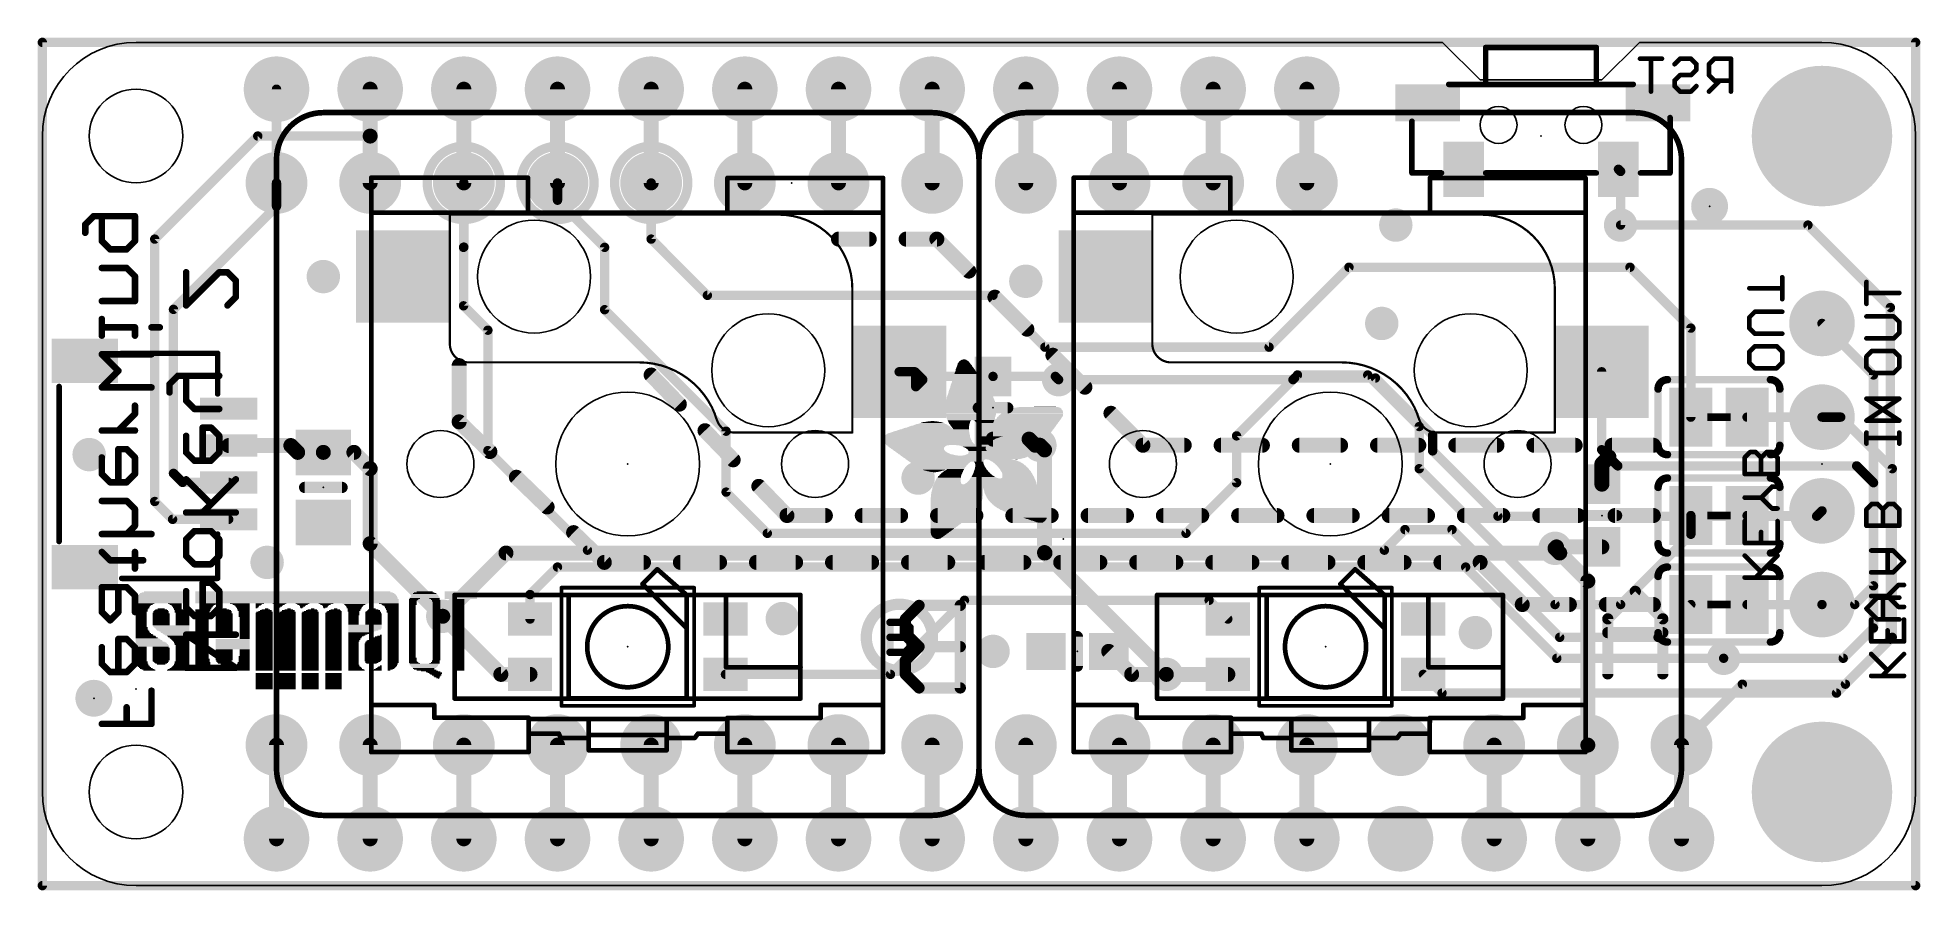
# Model space of a CAD drawing. Extents: x -0.1 to 50.9, y -0.1 to 23.
import ezdxf

# ---------------------------------------------------------------- set-up
doc = ezdxf.new("R2010")
doc.units = 0
for name, color, linetype in [('1', 12, 'CONTINUOUS'), ('16', 5, 'CONTINUOUS'), ('17', 110, 'CONTINUOUS'), ('18', 110, 'CONTINUOUS'), ('20', 53, 'CONTINUOUS'), ('21', 40, 'CONTINUOUS'), ('22', 6, 'CONTINUOUS'), ('23', 40, 'CONTINUOUS'), ('24', 6, 'CONTINUOUS'), ('46', 140, 'CONTINUOUS')]:
    doc.layers.add(name, color=color, linetype=linetype)

# ---------------------------------------------------------------- blocks, each defined once
blk = doc.blocks.new('RECT')
blk.add_solid([(-0.5, -0.5), (0.5, -0.5), (-0.5, 0.5), (0.5, 0.5)])
blk = doc.blocks.new('PIE')
at = {"const_width": 0.5}
blk.add_lwpolyline([(0, -0.25, 1), (0, 0.25, 1), (0, -0.25)], format="xyb", dxfattribs=at)
blk = doc.blocks.new('ROUNDP')
at = {"const_width": 0.5}
blk.add_lwpolyline([(0, -0.25, 1), (0, 0.25, 1), (0, -0.25)], format="xyb", dxfattribs=at)
blk = doc.blocks.new('ROUNDV')
at = {"const_width": 0.5}
blk.add_lwpolyline([(0, -0.25, 1), (0, 0.25, 1), (0, -0.25)], format="xyb", dxfattribs=at)

msp = doc.modelspace()

# ---------------------------------------------------------------- linework, layer by layer
at = {"layer": '1'}
for points, const_width in [([(50.8, 22.86), (0, 22.86)], 0.254), ([(0, 22.86), (0, 0)], 0.254), ([(50.8, 0), (50.8, 22.86)], 0.254), ([(8.89, 21.59), (8.89, 20.32)], 0.4064), ([(11.43, 21.59), (11.43, 19.05)], 0.4064), ([(13.97, 19.05), (13.97, 21.59)], 0.4064), ([(16.51, 21.59), (16.51, 19.05)], 0.4064), ([(19.05, 19.05), (19.05, 21.59)], 0.4064), ([(21.59, 21.59), (21.59, 19.05)], 0.4064), ([(24.13, 19.05), (24.13, 21.59)], 0.4064), ([(26.67, 21.59), (26.67, 19.05)], 0.4064), ([(29.21, 19.05), (29.21, 21.59)], 0.4064), ([(31.75, 19.05), (31.75, 21.59)], 0.4064), ([(34.29, 21.59), (34.29, 19.05)], 0.4064), ([(3.048, 17.526), (5.842, 20.32)], 0.254), ([(5.842, 20.32), (8.89, 20.32)], 0.254), ([(8.89, 20.32), (8.89, 19.05)], 0.4064), ([(42.799, 19.361), (42.74, 19.42)], 0.254), ([(42.799, 17.907), (42.799, 19.361)], 0.254), ([(6.35, 18.415), (6.35, 19.05)], 0.254), ([(11.43, 17.31), (11.43, 19.05)], 0.254), ([(13.97, 19.05), (13.97, 18.58)], 0.254), ([(16.51, 19.05), (16.51, 17.526)], 0.254), ([(3.556, 15.621), (6.35, 18.415)], 0.254), ([(13.97, 18.58), (15.2477, 17.3023)], 0.254), ([(3.048, 10.414), (3.048, 17.526)], 0.254), ([(11.4223, 17.3023), (11.43, 17.31)], 0.254), ([(11.4223, 15.7177), (11.4223, 17.3023)], 0.254), ([(15.2477, 17.3023), (15.2477, 15.6133)], 0.254), ([(16.51, 17.526), (18.034, 16.002)], 0.254), ([(33.2662, 14.5973), (35.433, 16.764)], 0.254), ([(35.433, 16.764), (43.053, 16.764)], 0.254), ([(43.053, 16.764), (44.704, 15.113)], 0.254), ([(12.0828, 15.0572), (11.4223, 15.7177)], 0.254), ([(18.034, 16.002), (25.781, 16.002)], 0.254), ([(25.781, 16.002), (27.1858, 14.5973)], 0.254), ([(3.556, 11.176), (3.556, 15.621)], 0.254), ([(15.2477, 15.6133), (18.542, 12.319)], 0.254), ([(12.0828, 11.7933), (12.0828, 15.0572)], 0.254), ([(44.704, 15.113), (44.704, 12.7)], 0.254), ([(27.1858, 14.5973), (33.2662, 14.5973)], 0.254), ([(23.662, 13.93), (23.235, 13.93)], 0.254), ([(23.876, 13.716), (23.662, 13.93)], 0.254), ([(25.781, 13.804), (23.6855, 13.804)], 0.254), ([(23.6855, 13.804), (23.6855, 13.5255)], 0.254), ([(23.6855, 13.5255), (23.876, 13.716)], 0.254), ([(25.781, 13.804), (27.471, 13.804)], 0.254), ([(27.471, 13.804), (27.559, 13.716)], 0.254), ([(32.385, 12.192), (34.036, 13.843)], 0.254), ([(34.036, 13.843), (35.941, 13.843)], 0.254), ([(35.941, 13.843), (37.338, 12.446)], 0.254), ([(42.285, 13.93), (42.285, 11.817)], 0.254), ([(46.228, 12.7), (48.26, 12.7)], 0.254), ([(48.768, 12.7), (48.26, 12.7)], 0.254), ([(50.165, 11.303), (48.768, 12.7)], 0.254), ([(18.542, 12.319), (18.542, 10.668)], 0.254), ([(26.758, 12.104), (25.781, 12.104)], 0.4064), ([(26.758, 12.104), (26.924, 11.938)], 0.4064), ([(32.385, 10.922), (32.385, 12.192)], 0.254), ([(37.338, 12.446), (37.338, 11.303)], 0.254), ([(5.054, 11.93), (6.739, 11.93)], 0.4064), ([(6.739, 11.93), (6.924, 11.745)], 0.4064), ([(7.62, 11.745), (6.924, 11.745)], 0.4064), ([(7.62, 11.745), (8.448, 11.745)], 0.4064), ([(8.448, 11.745), (8.89, 11.303)], 0.4064), ([(14.7828, 9.0932), (12.0828, 11.7933)], 0.254), ([(27.051, 11.938), (26.924, 11.938)], 0.4064), ([(42.291, 11.43), (42.4815, 11.6205)], 0.4064), ([(42.285, 11.817), (42.4815, 11.6205)], 0.254), ([(42.4815, 11.6205), (42.7228, 11.3792)], 0.254), ([(3.802, 10.93), (3.556, 11.176)], 0.254), ([(8.89, 11.303), (8.89, 9.271)], 0.4064), ([(37.338, 11.303), (41.021, 7.62)], 0.254), ([(42.291, 10.883), (42.291, 11.43)], 0.4064), ([(42.7228, 11.3792), (49.1998, 11.3792)], 0.254), ([(49.1998, 11.3792), (49.657, 10.922)], 0.254), ([(50.165, 6.731), (50.165, 11.303)], 0.254), ([(5.054, 10.93), (3.802, 10.93)], 0.254), ([(18.542, 10.668), (19.6596, 9.5504)], 0.254), ([(31.0134, 9.5504), (32.385, 10.922)], 0.254), ([(49.657, 10.922), (49.657, 8.128)], 0.254), ([(3.532, 9.93), (3.048, 10.414)], 0.254), ([(48.133, 10.033), (48.26, 10.16)], 0.254), ([(5.054, 9.93), (3.532, 9.93)], 0.254), ([(36.9515, 9.652), (36.3927, 9.0932)], 0.254), ([(38.227, 9.652), (36.9515, 9.652)], 0.254), ([(41.148, 6.731), (38.227, 9.652)], 0.254), ([(44.704, 9.525), (44.704, 10.033)], 0.254), ([(46.228, 10.033), (48.133, 10.033)], 0.254), ([(8.89, 9.271), (10.8585, 7.3025)], 0.4064), ([(36.3927, 9.0932), (14.7828, 9.0932)], 0.254), ([(19.6596, 9.5504), (31.0134, 9.5504)], 0.254), ([(41.06, 9.183), (41.021, 9.144)], 0.4064), ([(42.291, 9.183), (41.06, 9.183)], 0.4064), ([(42.799, 7.62), (44.704, 9.525)], 0.254), ([(13.225, 7.891), (13.97, 8.636)], 0.254), ([(13.97, 8.636), (38.5964, 8.636)], 0.254), ([(38.5964, 8.636), (41.0689, 6.1635)], 0.254), ([(49.657, 8.128), (49.149, 7.62)], 0.254), ([(13.225, 7.227), (13.225, 7.891)], 0.254), ([(25.007, 7.735), (22.999, 5.727)], 0.254), ([(25.007, 7.735), (31.64, 7.735)], 0.254), ([(32.148, 7.227), (31.64, 7.735)], 0.254), ([(41.021, 7.62), (42.799, 7.62)], 0.254), ([(44.704, 7.62), (43.815, 6.731)], 0.254), ([(46.228, 7.62), (48.26, 7.62)], 0.254), ([(49.149, 7.62), (48.26, 7.62)], 0.254), ([(10.8585, 7.3025), (12.434, 5.727)], 0.4064), ([(41.148, 6.731), (43.815, 6.731)], 0.254), ([(48.653, 5.219), (50.165, 6.731)], 0.254), ([(28.917, 6.35), (29.54, 5.727)], 0.4064), ([(41.0689, 6.1635), (45.593, 6.1635)], 0.254), ([(12.434, 5.727), (13.225, 5.727)], 0.4064), ([(22.999, 5.727), (18.525, 5.727)], 0.254), ([(29.54, 5.727), (30.48, 5.727)], 0.4064), ([(32.148, 5.727), (30.48, 5.727)], 0.4064), ([(37.448, 5.727), (37.956, 5.219)], 0.254), ([(37.956, 5.219), (48.653, 5.219)], 0.254), ([(6.35, 1.27), (6.35, 3.81)], 0.4064), ([(8.89, 3.81), (8.89, 1.27)], 0.4064), ([(11.43, 1.27), (11.43, 3.81)], 0.4064), ([(13.97, 3.81), (13.97, 1.27)], 0.4064), ([(16.51, 1.27), (16.51, 3.81)], 0.4064), ([(19.05, 3.81), (19.05, 1.27)], 0.4064), ([(21.59, 1.27), (21.59, 3.81)], 0.4064), ([(24.13, 3.81), (24.13, 1.27)], 0.4064), ([(26.67, 1.27), (26.67, 3.81)], 0.4064), ([(29.21, 3.81), (29.21, 1.27)], 0.4064), ([(31.75, 1.27), (31.75, 3.81)], 0.4064), ([(34.29, 3.81), (34.29, 1.27)], 0.4064), ([(39.37, 1.27), (39.37, 3.81)], 0.4064), ([(41.91, 1.27), (41.91, 3.81)], 0.4064), ([(44.45, 1.27), (44.45, 3.81)], 0.4064), ([(0, 0), (50.8, 0)], 0.254)]:
    msp.add_lwpolyline(points, dxfattribs=dict(at, const_width=const_width))
for points, const_width in [([(0, 22.9235, 1), (0, 22.7965)], 0.127), ([(0.0635, 22.86, 1), (-0.0635, 22.86)], 0.127), ([(50.8635, 22.86, 1), (50.7365, 22.86)], 0.127), ([(50.8, 22.7965, 1), (50.8, 22.9235)], 0.127), ([(8.9916, 21.59, 1), (8.7884, 21.59)], 0.2032), ([(11.5316, 21.59, 1), (11.3284, 21.59)], 0.2032), ([(14.0716, 21.59, 1), (13.8684, 21.59)], 0.2032), ([(16.6116, 21.59, 1), (16.4084, 21.59)], 0.2032), ([(19.1516, 21.59, 1), (18.9484, 21.59)], 0.2032), ([(21.6916, 21.59, 1), (21.4884, 21.59)], 0.2032), ([(24.2316, 21.59, 1), (24.0284, 21.59)], 0.2032), ([(26.7716, 21.59, 1), (26.5684, 21.59)], 0.2032), ([(29.3116, 21.59, 1), (29.1084, 21.59)], 0.2032), ([(31.8516, 21.59, 1), (31.6484, 21.59)], 0.2032), ([(34.3916, 21.59, 1), (34.1884, 21.59)], 0.2032), ([(5.842, 20.3835, 1), (5.842, 20.2565)], 0.127), ([(5.8869, 20.2751, 1), (5.7971, 20.3649)], 0.127), ([(8.9916, 20.32, 1), (8.7884, 20.32)], 0.2032), ([(8.7884, 20.32, 1), (8.9916, 20.32)], 0.2032), ([(8.89, 20.2565, 1), (8.89, 20.3835)], 0.127), ([(42.7849, 19.4649, 1), (42.6951, 19.3751)], 0.127), ([(42.8625, 19.361, 1), (42.7355, 19.361)], 0.127), ([(42.7541, 19.3161, 1), (42.8439, 19.4059)], 0.127), ([(6.4135, 19.05, 1), (6.2865, 19.05)], 0.127), ([(8.7884, 19.05, 1), (8.9916, 19.05)], 0.2032), ([(11.3284, 19.05, 1), (11.5316, 19.05)], 0.2032), ([(11.4935, 19.05, 1), (11.3665, 19.05)], 0.127), ([(13.8684, 19.05, 1), (14.0716, 19.05)], 0.2032), ([(14.0335, 19.05, 1), (13.9065, 19.05)], 0.127), ([(16.4084, 19.05, 1), (16.6116, 19.05)], 0.2032), ([(16.5735, 19.05, 1), (16.4465, 19.05)], 0.127), ([(18.9484, 19.05, 1), (19.1516, 19.05)], 0.2032), ([(21.4884, 19.05, 1), (21.6916, 19.05)], 0.2032), ([(24.0284, 19.05, 1), (24.2316, 19.05)], 0.2032), ([(26.5684, 19.05, 1), (26.7716, 19.05)], 0.2032), ([(29.1084, 19.05, 1), (29.3116, 19.05)], 0.2032), ([(31.6484, 19.05, 1), (31.8516, 19.05)], 0.2032), ([(34.1884, 19.05, 1), (34.3916, 19.05)], 0.2032), ([(6.2865, 18.415, 1), (6.4135, 18.415)], 0.127), ([(6.3949, 18.3701, 1), (6.3051, 18.4599)], 0.127), ([(14.0149, 18.6249, 1), (13.9251, 18.5351)], 0.127), ([(13.9065, 18.58, 1), (14.0335, 18.58)], 0.127), ([(42.7355, 17.907, 1), (42.8625, 17.907)], 0.127), ([(3.1115, 17.526, 1), (2.9845, 17.526)], 0.127), ([(3.0031, 17.5709, 1), (3.0929, 17.4811)], 0.127), ([(11.3773, 17.3472, 1), (11.4672, 17.2574)], 0.127), ([(11.4857, 17.3023, 1), (11.3588, 17.3023)], 0.127), ([(11.3665, 17.31, 1), (11.4935, 17.31)], 0.127), ([(11.4749, 17.2651, 1), (11.3851, 17.3549)], 0.127), ([(15.3112, 17.3023, 1), (15.1843, 17.3023)], 0.127), ([(15.2028, 17.2574, 1), (15.2927, 17.3472)], 0.127), ([(16.5549, 17.5709, 1), (16.4651, 17.4811)], 0.127), ([(16.4465, 17.526, 1), (16.5735, 17.526)], 0.127), ([(35.433, 16.8275, 1), (35.433, 16.7005)], 0.127), ([(35.4779, 16.7191, 1), (35.3881, 16.8089)], 0.127), ([(43.0979, 16.8089, 1), (43.0081, 16.7191)], 0.127), ([(43.053, 16.7005, 1), (43.053, 16.8275)], 0.127), ([(11.4672, 15.7626, 1), (11.3773, 15.6728)], 0.127), ([(18.034, 16.0655, 1), (18.034, 15.9385)], 0.127), ([(17.9891, 15.9571, 1), (18.0789, 16.0469)], 0.127), ([(25.8259, 16.0469, 1), (25.7361, 15.9571)], 0.127), ([(25.781, 15.9385, 1), (25.781, 16.0655)], 0.127), ([(3.6195, 15.621, 1), (3.4925, 15.621)], 0.127), ([(3.5111, 15.6659, 1), (3.6009, 15.5761)], 0.127), ([(11.3588, 15.7177, 1), (11.4857, 15.7177)], 0.127), ([(15.2927, 15.6582, 1), (15.2028, 15.5683)], 0.127), ([(15.1843, 15.6133, 1), (15.3112, 15.6133)], 0.127), ([(12.1463, 15.0572, 1), (12.0193, 15.0572)], 0.127), ([(12.0378, 15.0123, 1), (12.1277, 15.1021)], 0.127), ([(44.7675, 15.113, 1), (44.6405, 15.113)], 0.127), ([(44.6591, 15.0681, 1), (44.7489, 15.1579)], 0.127), ([(27.1858, 14.6608, 1), (27.1858, 14.5338)], 0.127), ([(27.1408, 14.5523, 1), (27.2307, 14.6422)], 0.127), ([(33.2213, 14.6422, 1), (33.3112, 14.5523)], 0.127), ([(33.2662, 14.5338, 1), (33.2662, 14.6608)], 0.127), ([(23.235, 13.9935, 1), (23.235, 13.8665)], 0.127), ([(23.7069, 13.9749, 1), (23.6171, 13.8851)], 0.127), ([(23.6855, 13.8675, 1), (23.6855, 13.7405)], 0.127), ([(23.749, 13.804, 1), (23.622, 13.804)], 0.127), ([(23.662, 13.8665, 1), (23.662, 13.9935)], 0.127), ([(23.9209, 13.6711, 1), (23.8311, 13.7609)], 0.127), ([(23.8311, 13.6711, 1), (23.9209, 13.7609)], 0.127), ([(25.781, 13.8675, 1), (25.781, 13.7405)], 0.127), ([(25.781, 13.7405, 1), (25.781, 13.8675)], 0.127), ([(27.5159, 13.8489, 1), (27.4261, 13.7591)], 0.127), ([(27.471, 13.7405, 1), (27.471, 13.8675)], 0.127), ([(27.5141, 13.6711, 1), (27.6039, 13.7609)], 0.127), ([(34.036, 13.9065, 1), (34.036, 13.7795)], 0.127), ([(34.0809, 13.7981, 1), (33.9911, 13.8879)], 0.127), ([(35.9859, 13.8879, 1), (35.8961, 13.7981)], 0.127), ([(35.941, 13.7795, 1), (35.941, 13.9065)], 0.127), ([(42.3485, 13.93, 1), (42.2215, 13.93)], 0.127), ([(23.6406, 13.5704, 1), (23.7304, 13.4806)], 0.127), ([(23.622, 13.5255, 1), (23.749, 13.5255)], 0.127), ([(46.228, 12.7635, 1), (46.228, 12.6365)], 0.127), ([(48.26, 12.7635, 1), (48.26, 12.6365)], 0.127), ([(48.26, 12.6365, 1), (48.26, 12.7635)], 0.127), ([(48.8129, 12.7449, 1), (48.7231, 12.6551)], 0.127), ([(48.768, 12.6365, 1), (48.768, 12.7635)], 0.127), ([(18.6055, 12.319, 1), (18.4785, 12.319)], 0.127), ([(18.4971, 12.2741, 1), (18.5869, 12.3639)], 0.127), ([(25.781, 12.2056, 1), (25.781, 12.0024)], 0.2032), ([(26.8298, 12.1758, 1), (26.6862, 12.0322)], 0.2032), ([(26.758, 12.0024, 1), (26.758, 12.2056)], 0.2032), ([(32.4485, 12.192, 1), (32.3215, 12.192)], 0.127), ([(32.3401, 12.2369, 1), (32.4299, 12.1471)], 0.127), ([(37.4015, 12.446, 1), (37.2745, 12.446)], 0.127), ([(37.2931, 12.4011, 1), (37.3829, 12.4909)], 0.127), ([(44.6405, 12.7, 1), (44.7675, 12.7)], 0.127), ([(5.054, 12.0316, 1), (5.054, 11.8284)], 0.2032), ([(6.8108, 12.0018, 1), (6.6672, 11.8582)], 0.2032), ([(6.739, 11.8284, 1), (6.739, 12.0316)], 0.2032), ([(6.924, 11.8466, 1), (6.924, 11.6434)], 0.2032), ([(6.8522, 11.6732, 1), (6.9958, 11.8168)], 0.2032), ([(7.62, 11.8466, 1), (7.62, 11.6434)], 0.2032), ([(7.62, 11.6434, 1), (7.62, 11.8466)], 0.2032), ([(8.5198, 11.8168, 1), (8.3762, 11.6732)], 0.2032), ([(8.448, 11.6434, 1), (8.448, 11.8466)], 0.2032), ([(12.1277, 11.8382, 1), (12.0378, 11.7483)], 0.127), ([(12.0193, 11.7933, 1), (12.1463, 11.7933)], 0.127), ([(26.924, 12.0396, 1), (26.924, 11.8364)], 0.2032), ([(26.8522, 11.8662, 1), (26.9958, 12.0098)], 0.2032), ([(27.051, 11.8364, 1), (27.051, 12.0396)], 0.2032), ([(42.3299, 11.8619, 1), (42.2401, 11.7721)], 0.127), ([(42.2215, 11.817, 1), (42.3485, 11.817)], 0.127), ([(42.5533, 11.5487, 1), (42.4097, 11.6923)], 0.2032), ([(42.5264, 11.6654, 1), (42.4366, 11.5756)], 0.127), ([(3.6009, 11.2209, 1), (3.5111, 11.1311)], 0.127), ([(3.4925, 11.176, 1), (3.6195, 11.176)], 0.127), ([(8.9916, 11.303, 1), (8.7884, 11.303)], 0.2032), ([(8.8182, 11.2312, 1), (8.9618, 11.3748)], 0.2032), ([(37.3829, 11.3479, 1), (37.2931, 11.2581)], 0.127), ([(37.2745, 11.303, 1), (37.4015, 11.303)], 0.127), ([(42.3926, 11.43, 1), (42.1894, 11.43)], 0.2032), ([(42.2192, 11.5018, 1), (42.3628, 11.3582)], 0.2032), ([(42.4366, 11.5756, 1), (42.5264, 11.6654)], 0.127), ([(42.7228, 11.4427, 1), (42.7228, 11.3157)], 0.127), ([(42.6779, 11.3343, 1), (42.7677, 11.4241)], 0.127), ([(49.2447, 11.4241, 1), (49.1549, 11.3343)], 0.127), ([(49.1998, 11.3157, 1), (49.1998, 11.4427)], 0.127), ([(50.2285, 11.303, 1), (50.1015, 11.303)], 0.127), ([(50.1201, 11.2581, 1), (50.2099, 11.3479)], 0.127), ([(3.802, 10.9935, 1), (3.802, 10.8665)], 0.127), ([(3.7571, 10.8851, 1), (3.8469, 10.9749)], 0.127), ([(5.054, 10.8665, 1), (5.054, 10.9935)], 0.127), ([(18.5869, 10.7129, 1), (18.4971, 10.6231)], 0.127), ([(18.4785, 10.668, 1), (18.6055, 10.668)], 0.127), ([(32.3215, 10.922, 1), (32.4485, 10.922)], 0.127), ([(32.4299, 10.8771, 1), (32.3401, 10.9669)], 0.127), ([(42.1894, 10.883, 1), (42.3926, 10.883)], 0.2032), ([(49.7205, 10.922, 1), (49.5935, 10.922)], 0.127), ([(49.6121, 10.8771, 1), (49.7019, 10.9669)], 0.127), ([(3.0929, 10.4589, 1), (3.0031, 10.3691)], 0.127), ([(2.9845, 10.414, 1), (3.1115, 10.414)], 0.127), ([(48.3049, 10.1151, 1), (48.2151, 10.2049)], 0.127), ([(3.532, 9.9935, 1), (3.532, 9.8665)], 0.127), ([(3.4871, 9.8851, 1), (3.5769, 9.9749)], 0.127), ([(5.054, 9.8665, 1), (5.054, 9.9935)], 0.127), ([(36.9515, 9.7155, 1), (36.9515, 9.5885)], 0.127), ([(36.9964, 9.6071, 1), (36.9066, 9.6969)], 0.127), ([(38.2719, 9.6969, 1), (38.1821, 9.6071)], 0.127), ([(38.227, 9.5885, 1), (38.227, 9.7155)], 0.127), ([(44.7675, 10.033, 1), (44.6405, 10.033)], 0.127), ([(46.228, 10.0965, 1), (46.228, 9.9695)], 0.127), ([(48.0881, 10.0779, 1), (48.1779, 9.9881)], 0.127), ([(48.133, 9.9695, 1), (48.133, 10.0965)], 0.127), ([(8.7884, 9.271, 1), (8.9916, 9.271)], 0.2032), ([(8.9618, 9.3428, 1), (8.8182, 9.1992)], 0.2032), ([(14.7828, 9.1567, 1), (14.7828, 9.0297)], 0.127), ([(14.7379, 9.0483, 1), (14.8277, 9.1381)], 0.127), ([(19.6596, 9.6139, 1), (19.6596, 9.4869)], 0.127), ([(19.6147, 9.5055, 1), (19.7045, 9.5953)], 0.127), ([(30.9685, 9.5953, 1), (31.0583, 9.5055)], 0.127), ([(31.0134, 9.4869, 1), (31.0134, 9.6139)], 0.127), ([(36.3478, 9.1381, 1), (36.4376, 9.0483)], 0.127), ([(36.3927, 9.0297, 1), (36.3927, 9.1567)], 0.127), ([(40.9492, 9.2158, 1), (41.0928, 9.0722)], 0.2032), ([(41.06, 9.2846, 1), (41.06, 9.0814)], 0.2032), ([(41.1318, 9.1112, 1), (40.9882, 9.2548)], 0.2032), ([(42.291, 9.0814, 1), (42.291, 9.2846)], 0.2032), ([(44.6405, 9.525, 1), (44.7675, 9.525)], 0.127), ([(44.7489, 9.4801, 1), (44.6591, 9.5699)], 0.127), ([(13.97, 8.6995, 1), (13.97, 8.5725)], 0.127), ([(14.0149, 8.5911, 1), (13.9251, 8.6809)], 0.127), ([(38.6413, 8.6809, 1), (38.5515, 8.5911)], 0.127), ([(38.5964, 8.5725, 1), (38.5964, 8.6995)], 0.127), ([(49.5935, 8.128, 1), (49.7205, 8.128)], 0.127), ([(49.7019, 8.0831, 1), (49.6121, 8.1729)], 0.127), ([(13.2885, 7.891, 1), (13.1615, 7.891)], 0.127), ([(13.1801, 7.9359, 1), (13.2699, 7.8461)], 0.127), ([(25.007, 7.7985, 1), (25.007, 7.6715)], 0.127), ([(25.0519, 7.6901, 1), (24.9621, 7.7799)], 0.127), ([(31.6849, 7.7799, 1), (31.5951, 7.6901)], 0.127), ([(31.64, 7.6715, 1), (31.64, 7.7985)], 0.127), ([(41.021, 7.6835, 1), (41.021, 7.5565)], 0.127), ([(40.9761, 7.5751, 1), (41.0659, 7.6649)], 0.127), ([(42.7541, 7.6649, 1), (42.8439, 7.5751)], 0.127), ([(42.799, 7.5565, 1), (42.799, 7.6835)], 0.127), ([(44.7489, 7.5751, 1), (44.6591, 7.6649)], 0.127), ([(46.228, 7.6835, 1), (46.228, 7.5565)], 0.127), ([(48.26, 7.6835, 1), (48.26, 7.5565)], 0.127), ([(48.26, 7.5565, 1), (48.26, 7.6835)], 0.127), ([(49.1041, 7.6649, 1), (49.1939, 7.5751)], 0.127), ([(49.149, 7.5565, 1), (49.149, 7.6835)], 0.127), ([(10.9303, 7.3743, 1), (10.7867, 7.2307)], 0.2032), ([(10.7867, 7.2307, 1), (10.9303, 7.3743)], 0.2032), ([(13.1615, 7.227, 1), (13.2885, 7.227)], 0.127), ([(32.1031, 7.1821, 1), (32.1929, 7.2719)], 0.127), ([(41.148, 6.7945, 1), (41.148, 6.6675)], 0.127), ([(41.1031, 6.6861, 1), (41.1929, 6.7759)], 0.127), ([(43.7701, 6.7759, 1), (43.8599, 6.6861)], 0.127), ([(43.815, 6.6675, 1), (43.815, 6.7945)], 0.127), ([(50.1015, 6.731, 1), (50.2285, 6.731)], 0.127), ([(50.2099, 6.6861, 1), (50.1201, 6.7759)], 0.127), ([(28.9888, 6.4218, 1), (28.8452, 6.2782)], 0.2032), ([(41.0689, 6.227, 1), (41.0689, 6.1)], 0.127), ([(41.024, 6.1186, 1), (41.1138, 6.2084)], 0.127), ([(45.593, 6.1, 1), (45.593, 6.227)], 0.127), ([(12.434, 5.8286, 1), (12.434, 5.6254)], 0.2032), ([(12.3622, 5.6552, 1), (12.5058, 5.7988)], 0.2032), ([(13.225, 5.6254, 1), (13.225, 5.8286)], 0.2032), ([(18.525, 5.7905, 1), (18.525, 5.6635)], 0.127), ([(22.9541, 5.7719, 1), (23.0439, 5.6821)], 0.127), ([(22.999, 5.6635, 1), (22.999, 5.7905)], 0.127), ([(29.54, 5.8286, 1), (29.54, 5.6254)], 0.2032), ([(29.4682, 5.6552, 1), (29.6118, 5.7988)], 0.2032), ([(30.48, 5.8286, 1), (30.48, 5.6254)], 0.2032), ([(30.48, 5.6254, 1), (30.48, 5.8286)], 0.2032), ([(32.148, 5.6254, 1), (32.148, 5.8286)], 0.2032), ([(37.4929, 5.7719, 1), (37.4031, 5.6821)], 0.127), ([(37.956, 5.2825, 1), (37.956, 5.1555)], 0.127), ([(37.9111, 5.1741, 1), (38.0009, 5.2639)], 0.127), ([(48.6081, 5.2639, 1), (48.6979, 5.1741)], 0.127), ([(48.653, 5.1555, 1), (48.653, 5.2825)], 0.127), ([(6.4516, 3.81, 1), (6.2484, 3.81)], 0.2032), ([(8.9916, 3.81, 1), (8.7884, 3.81)], 0.2032), ([(11.5316, 3.81, 1), (11.3284, 3.81)], 0.2032), ([(14.0716, 3.81, 1), (13.8684, 3.81)], 0.2032), ([(16.6116, 3.81, 1), (16.4084, 3.81)], 0.2032), ([(19.1516, 3.81, 1), (18.9484, 3.81)], 0.2032), ([(21.6916, 3.81, 1), (21.4884, 3.81)], 0.2032), ([(24.2316, 3.81, 1), (24.0284, 3.81)], 0.2032), ([(26.7716, 3.81, 1), (26.5684, 3.81)], 0.2032), ([(29.3116, 3.81, 1), (29.1084, 3.81)], 0.2032), ([(31.8516, 3.81, 1), (31.6484, 3.81)], 0.2032), ([(34.3916, 3.81, 1), (34.1884, 3.81)], 0.2032), ([(39.4716, 3.81, 1), (39.2684, 3.81)], 0.2032), ([(42.0116, 3.81, 1), (41.8084, 3.81)], 0.2032), ([(44.5516, 3.81, 1), (44.3484, 3.81)], 0.2032), ([(6.2484, 1.27, 1), (6.4516, 1.27)], 0.2032), ([(8.7884, 1.27, 1), (8.9916, 1.27)], 0.2032), ([(11.3284, 1.27, 1), (11.5316, 1.27)], 0.2032), ([(13.8684, 1.27, 1), (14.0716, 1.27)], 0.2032), ([(16.4084, 1.27, 1), (16.6116, 1.27)], 0.2032), ([(18.9484, 1.27, 1), (19.1516, 1.27)], 0.2032), ([(21.4884, 1.27, 1), (21.6916, 1.27)], 0.2032), ([(24.0284, 1.27, 1), (24.2316, 1.27)], 0.2032), ([(26.5684, 1.27, 1), (26.7716, 1.27)], 0.2032), ([(29.1084, 1.27, 1), (29.3116, 1.27)], 0.2032), ([(31.6484, 1.27, 1), (31.8516, 1.27)], 0.2032), ([(34.1884, 1.27, 1), (34.3916, 1.27)], 0.2032), ([(39.2684, 1.27, 1), (39.4716, 1.27)], 0.2032), ([(41.8084, 1.27, 1), (42.0116, 1.27)], 0.2032), ([(44.3484, 1.27, 1), (44.5516, 1.27)], 0.2032), ([(0, 0.0635, 1), (0, -0.0635)], 0.127), ([(-0.0635, 0, 1), (0.0635, 0)], 0.127), ([(50.7365, 0, 1), (50.8635, 0)], 0.127), ([(50.8, -0.0635, 1), (50.8, 0.0635)], 0.127)]:
    msp.add_lwpolyline(points, format="xyb", dxfattribs=dict(at, const_width=const_width))
at = {"layer": '16'}
for points, const_width in [([(50.8, 22.86), (0, 22.86)], 0.254), ([(0, 22.86), (0, 0)], 0.254), ([(50.8, 0), (50.8, 22.86)], 0.254), ([(6.35, 21.59), (6.35, 19.05)], 0.254), ([(47.879, 17.907), (42.799, 17.907)], 0.254), ([(50.1142, 15.6718), (47.879, 17.907)], 0.254), ([(49.657, 13.843), (48.26, 15.24)], 0.254), ([(50.1142, 6.6802), (50.1142, 15.6718)], 0.254), ([(27.559, 13.716), (33.9145, 13.716)], 0.254), ([(33.9145, 13.716), (33.9595, 13.761)], 0.254), ([(33.9595, 13.761), (36.15, 13.761)], 0.254), ([(36.15, 13.761), (37.7013, 12.2098)], 0.254), ([(49.657, 6.985), (49.657, 13.843)], 0.254), ([(37.7013, 12.2098), (37.7013, 11.7856)], 0.254), ([(27.178, 11.811), (27.051, 11.938)], 0.4064), ([(27.178, 11.811), (27.178, 9.029)], 0.4064), ([(37.7013, 11.7856), (39.4716, 10.0152)], 0.254), ([(48.1153, 10.0152), (48.26, 10.16)], 0.254), ([(39.4716, 10.0152), (48.1153, 10.0152)], 0.254), ([(12.573, 9.017), (10.8585, 7.3025)], 0.4064), ([(27.178, 9.017), (12.573, 9.017)], 0.4064), ([(27.178, 9.029), (27.178, 9.017)], 0.4064), ([(27.19, 9.017), (27.178, 9.029)], 0.4064), ([(30.48, 5.727), (27.19, 9.017)], 0.4064), ([(41.148, 9.017), (27.19, 9.017)], 0.4064), ([(41.021, 9.144), (41.148, 9.017)], 0.4064), ([(41.91, 8.255), (41.148, 9.017)], 0.4064), ([(41.91, 8.255), (41.91, 3.81)], 0.4064), ([(48.8355, 6.1635), (49.657, 6.985)], 0.254), ([(48.895, 5.461), (50.1142, 6.6802)], 0.254), ([(45.593, 6.1635), (48.8355, 6.1635)], 0.254), ([(44.45, 3.81), (46.101, 5.461)], 0.254), ([(46.101, 5.461), (48.895, 5.461)], 0.254), ([(0, 0), (50.8, 0)], 0.254)]:
    msp.add_lwpolyline(points, dxfattribs=dict(at, const_width=const_width))
for points, const_width in [([(0, 22.9235, 1), (0, 22.7965)], 0.127), ([(0.0635, 22.86, 1), (-0.0635, 22.86)], 0.127), ([(50.8635, 22.86, 1), (50.7365, 22.86)], 0.127), ([(50.8, 22.7965, 1), (50.8, 22.9235)], 0.127), ([(6.4135, 21.59, 1), (6.2865, 21.59)], 0.127), ([(6.2865, 19.05, 1), (6.4135, 19.05)], 0.127), ([(42.799, 17.9705, 1), (42.799, 17.8435)], 0.127), ([(47.9239, 17.9519, 1), (47.8341, 17.8621)], 0.127), ([(47.879, 17.8435, 1), (47.879, 17.9705)], 0.127), ([(48.3049, 15.2849, 1), (48.2151, 15.1951)], 0.127), ([(50.1777, 15.6718, 1), (50.0507, 15.6718)], 0.127), ([(50.0693, 15.6269, 1), (50.1591, 15.7167)], 0.127), ([(27.559, 13.7795, 1), (27.559, 13.6525)], 0.127), ([(33.8696, 13.7609, 1), (33.9594, 13.6711)], 0.127), ([(33.9595, 13.8245, 1), (33.9595, 13.6975)], 0.127), ([(33.9145, 13.6525, 1), (33.9145, 13.7795)], 0.127), ([(34.0044, 13.7161, 1), (33.9146, 13.8059)], 0.127), ([(36.1949, 13.8059, 1), (36.1051, 13.7161)], 0.127), ([(36.15, 13.6975, 1), (36.15, 13.8245)], 0.127), ([(49.7205, 13.843, 1), (49.5935, 13.843)], 0.127), ([(49.6121, 13.7981, 1), (49.7019, 13.8879)], 0.127), ([(37.7647, 12.2098, 1), (37.6378, 12.2098)], 0.127), ([(37.6563, 12.1648, 1), (37.7462, 12.2547)], 0.127), ([(27.1228, 12.0098, 1), (26.9792, 11.8662)], 0.2032), ([(27.2796, 11.811, 1), (27.0764, 11.811)], 0.2032), ([(27.1062, 11.7392, 1), (27.2498, 11.8828)], 0.2032), ([(37.7462, 11.8305, 1), (37.6563, 11.7407)], 0.127), ([(37.6378, 11.7856, 1), (37.7647, 11.7856)], 0.127), ([(48.3049, 10.1151, 1), (48.2151, 10.2049)], 0.127), ([(39.4716, 10.0787, 1), (39.4716, 9.9518)], 0.127), ([(39.4267, 9.9703, 1), (39.5165, 10.0602)], 0.127), ([(48.0703, 10.0602, 1), (48.1602, 9.9703)], 0.127), ([(48.1153, 9.9518, 1), (48.1153, 10.0787)], 0.127), ([(12.573, 9.1186, 1), (12.573, 8.9154)], 0.2032), ([(12.6448, 8.9452, 1), (12.5012, 9.0888)], 0.2032), ([(27.2796, 9.029, 1), (27.0764, 9.029)], 0.2032), ([(27.2498, 9.1008, 1), (27.1062, 8.9572)], 0.2032), ([(27.19, 9.1186, 1), (27.19, 8.9154)], 0.2032), ([(27.2618, 9.0888, 1), (27.1182, 8.9452)], 0.2032), ([(27.1182, 8.9452, 1), (27.2618, 9.0888)], 0.2032), ([(27.178, 8.9154, 1), (27.178, 9.1186)], 0.2032), ([(41.0928, 9.2158, 1), (40.9492, 9.0722)], 0.2032), ([(41.2198, 9.0888, 1), (41.0762, 8.9452)], 0.2032), ([(41.0762, 8.9452, 1), (41.2198, 9.0888)], 0.2032), ([(41.148, 8.9154, 1), (41.148, 9.1186)], 0.2032), ([(27.0764, 9.029, 1), (27.2796, 9.029)], 0.2032), ([(27.0764, 9.017, 1), (27.2796, 9.017)], 0.2032), ([(42.0116, 8.255, 1), (41.8084, 8.255)], 0.2032), ([(41.8382, 8.1832, 1), (41.9818, 8.3268)], 0.2032), ([(10.7867, 7.3743, 1), (10.9303, 7.2307)], 0.2032), ([(49.5935, 6.985, 1), (49.7205, 6.985)], 0.127), ([(49.7019, 6.9401, 1), (49.6121, 7.0299)], 0.127), ([(50.0507, 6.6802, 1), (50.1777, 6.6802)], 0.127), ([(50.1591, 6.6353, 1), (50.0693, 6.7251)], 0.127), ([(45.593, 6.227, 1), (45.593, 6.1)], 0.127), ([(48.7906, 6.2084, 1), (48.8804, 6.1186)], 0.127), ([(48.8355, 6.1, 1), (48.8355, 6.227)], 0.127), ([(30.4082, 5.6552, 1), (30.5518, 5.7988)], 0.2032), ([(46.101, 5.5245, 1), (46.101, 5.3975)], 0.127), ([(46.1459, 5.4161, 1), (46.0561, 5.5059)], 0.127), ([(48.8501, 5.5059, 1), (48.9399, 5.4161)], 0.127), ([(48.895, 5.3975, 1), (48.895, 5.5245)], 0.127), ([(41.8084, 3.81, 1), (42.0116, 3.81)], 0.2032), ([(44.4051, 3.8549, 1), (44.4949, 3.7651)], 0.127), ([(0, 0.0635, 1), (0, -0.0635)], 0.127), ([(-0.0635, 0, 1), (0.0635, 0)], 0.127), ([(50.7365, 0, 1), (50.8635, 0)], 0.127), ([(50.8, -0.0635, 1), (50.8, 0.0635)], 0.127)]:
    msp.add_lwpolyline(points, format="xyb", dxfattribs=dict(at, const_width=const_width))
at = {"layer": '20'}
for p, q in [((2.54, 22.86), (37.973, 22.86)), ((37.973, 22.86), (38.989, 21.844)), ((42.291, 21.844), (43.307, 22.86)), ((43.307, 22.86), (48.26, 22.86)), ((38.989, 21.844), (42.291, 21.844)), ((0, 2.54), (0, 20.32)), ((50.8, 20.32), (50.8, 2.54)), ((48.26, 0), (2.54, 0))]:
    msp.add_line(p, q, dxfattribs=at)
for centre, radius in [((2.54, 20.32), 1.27), ((39.49, 20.62), 0.5), ((41.79, 20.62), 0.5), ((13.335, 16.51), 1.5318), ((32.385, 16.51), 1.5318), ((19.685, 13.97), 1.5318), ((38.735, 13.97), 1.5318), ((15.875, 11.43), 1.95), ((34.925, 11.43), 1.95), ((10.795, 11.43), 0.9068), ((20.955, 11.43), 0.9068), ((29.845, 11.43), 0.9068), ((40.005, 11.43), 0.9068), ((2.54, 2.54), 1.27)]:
    msp.add_circle(centre, radius, dxfattribs=at)
for centre, start, end in [((2.54, 20.32), 90, 180), ((48.26, 20.32), 0, 90), ((2.54, 2.54), 180, 270), ((48.26, 2.54), 270, 0)]:
    msp.add_arc(centre, 2.54, start, end, dxfattribs=at)
at = {"layer": '21'}
for points, const_width in [([(42.14, 22.72), (39.14, 22.72)], 0.1524), ([(39.14, 22.72), (39.14, 21.72)], 0.1524), ([(42.14, 21.72), (42.14, 22.72)], 0.1524), ([(39.14, 21.72), (38.14, 21.72)], 0.1524), ([(42.14, 21.72), (39.14, 21.72)], 0.1524), ([(43.14, 21.72), (42.14, 21.72)], 0.1524), ([(37.14, 19.32), (37.14, 20.72)], 0.1524), ([(44.14, 20.82), (44.14, 19.32)], 0.1524), ([(37.94, 19.32), (37.14, 19.32)], 0.1524), ([(42.14, 19.32), (39.14, 19.32)], 0.1524), ([(44.14, 19.32), (43.34, 19.32)], 0.1524), ([(11.05, 14.705), (11.05, 18.19)], 0.06), ([(11.05, 18.19), (19.965, 18.19)], 0.06), ([(30.1, 14.705), (30.1, 18.19)], 0.06), ([(30.1, 18.19), (39.015, 18.19)], 0.06), ([(22.4235, 17.526), (21.59, 17.526)], 0.4064), ([(24.257, 17.526), (23.4235, 17.526)], 0.4064), ([(25.1237, 16.6593), (24.257, 17.526)], 0.4064), ([(49.4657, 15.7713), (49.4657, 16.3644)], 0.127), ([(21.965, 16.19), (21.965, 12.285)], 0.06), ([(26.6974, 15.0856), (25.8308, 15.9522)], 0.4064), ([(41.015, 16.19), (41.015, 12.285)], 0.06), ([(50.3555, 16.0678), (49.4657, 16.0678)], 0.127), ([(50.2072, 15.4289), (49.4657, 15.4289)], 0.127), ([(50.3555, 15.2806), (50.2072, 15.4289)], 0.127), ([(50.3555, 14.984), (50.3555, 15.2806)], 0.127), ([(49.4657, 14.8357), (50.2072, 14.8357)], 0.127), ([(50.2072, 14.8357), (50.3555, 14.984)], 0.127), ([(2.154, 14.43), (4.754, 14.43)], 0.1524), ([(4.754, 14.43), (4.754, 13.33)], 0.1524), ([(11.303, 12.573), (11.303, 14.097)], 0.4064), ([(28.2712, 13.5118), (27.4046, 14.3784)], 0.4064), ([(49.614, 14.4934), (49.4657, 14.3451)], 0.127), ([(49.4657, 14.3451), (49.4657, 14.0485)], 0.127), ([(50.2072, 14.4934), (49.614, 14.4934)], 0.127), ([(50.3555, 14.3451), (50.2072, 14.4934)], 0.127), ([(50.3555, 14.0485), (50.3555, 14.3451)], 0.127), ([(16.18, 14.185), (11.555, 14.185)], 0.06), ([(17.2743, 13.0523), (16.51, 13.843)], 0.4064), ([(35.23, 14.185), (30.605, 14.185)], 0.06), ([(44.069, 13.716), (46.863, 13.716)], 0.2032), ([(49.4657, 14.0485), (49.614, 13.9002)], 0.127), ([(49.614, 13.9002), (50.2072, 13.9002)], 0.127), ([(50.2072, 13.9002), (50.3555, 14.0485)], 0.127), ([(0.454, 13.53), (0.454, 9.33)], 0.1524), ([(43.815, 11.938), (43.815, 13.462)], 0.2032), ([(47.117, 11.938), (47.117, 13.462)], 0.2032), ([(12.1363, 11.7666), (11.303, 12.573)], 0.4064), ([(26.181, 12.954), (25.381, 12.954)], 0.3048), ([(29.845, 11.938), (28.9783, 12.8047)], 0.4064), ([(49.4657, 12.6076), (50.3555, 13.2008)], 0.127), ([(50.3555, 13.2008), (49.4657, 13.2008)], 0.127), ([(18.7337, 11.5427), (17.9693, 12.3333)], 0.4064), ([(21.965, 12.285), (18.75, 12.285)], 0.06), ([(41.015, 12.285), (37.8, 12.285)], 0.06), ([(50.3555, 12.6076), (49.4657, 12.6076)], 0.127), ([(49.4657, 11.9839), (49.4657, 12.2805)], 0.127), ([(50.3555, 11.9839), (50.3555, 12.2805)], 0.127), ([(30.9654, 11.938), (29.845, 11.938)], 0.4064), ([(33.0859, 11.938), (31.9654, 11.938)], 0.4064), ([(35.2063, 11.938), (34.0859, 11.938)], 0.4064), ([(37.3267, 11.938), (36.2063, 11.938)], 0.4064), ([(39.4471, 11.938), (38.3267, 11.938)], 0.4064), ([(41.5676, 11.938), (40.4471, 11.938)], 0.4064), ([(43.688, 11.938), (42.5676, 11.938)], 0.4064), ([(46.863, 11.684), (44.069, 11.684)], 0.2032), ([(50.3555, 12.1322), (49.4657, 12.1322)], 0.127), ([(13.6881, 10.2648), (12.8549, 11.0712)], 0.4064), ([(8.128, 10.795), (7.112, 10.795)], 0.3048), ([(20.193, 10.033), (19.4287, 10.8237)], 0.4064), ([(43.815, 9.271), (43.815, 10.795)], 0.2032), ([(44.069, 11.049), (46.863, 11.049)], 0.2032), ([(47.117, 9.271), (47.117, 10.795)], 0.2032), ([(21.2342, 10.033), (20.193, 10.033)], 0.4064), ([(23.2755, 10.033), (22.2342, 10.033)], 0.4064), ([(25.3168, 10.033), (24.2755, 10.033)], 0.4064), ([(27.358, 10.033), (26.3168, 10.033)], 0.4064), ([(29.3993, 10.033), (28.358, 10.033)], 0.4064), ([(31.4405, 10.033), (30.3993, 10.033)], 0.4064), ([(33.4817, 10.033), (32.4405, 10.033)], 0.4064), ([(35.523, 10.033), (34.4817, 10.033)], 0.4064), ([(37.5643, 10.033), (36.523, 10.033)], 0.4064), ([(39.6055, 10.033), (38.5643, 10.033)], 0.4064), ([(41.6468, 10.033), (40.6055, 10.033)], 0.4064), ([(43.688, 10.033), (42.6468, 10.033)], 0.4064), ([(49.4657, 10.2006), (49.614, 10.3489)], 0.127), ([(49.4657, 9.7557), (49.4657, 10.2006)], 0.127), ([(49.614, 10.3489), (49.7623, 10.3489)], 0.127), ([(49.7623, 10.3489), (49.9106, 10.2006)], 0.127), ([(49.9106, 10.2006), (50.0589, 10.3489)], 0.127), ([(49.9106, 9.7557), (49.9106, 10.2006)], 0.127), ([(50.0589, 10.3489), (50.2072, 10.3489)], 0.127), ([(50.2072, 10.3489), (50.3555, 10.2006)], 0.127), ([(50.3555, 10.2006), (50.3555, 9.7557)], 0.127), ([(15.24, 8.763), (14.4067, 9.5694)], 0.4064), ([(42.691, 10.033), (41.891, 10.033)], 0.3048), ([(50.3555, 9.7557), (49.4657, 9.7557)], 0.127), ([(4.754, 9.53), (4.754, 8.33)], 0.1524), ([(16.3024, 8.763), (15.24, 8.763)], 0.4064), ([(18.3648, 8.763), (17.3024, 8.763)], 0.4064), ([(20.4273, 8.763), (19.3648, 8.763)], 0.4064), ([(22.4897, 8.763), (21.4273, 8.763)], 0.4064), ([(24.5521, 8.763), (23.4897, 8.763)], 0.4064), ([(26.6145, 8.763), (25.5521, 8.763)], 0.4064), ([(28.6769, 8.763), (27.6145, 8.763)], 0.4064), ([(30.7393, 8.763), (29.6769, 8.763)], 0.4064), ([(32.8017, 8.763), (31.7393, 8.763)], 0.4064), ([(34.8642, 8.763), (33.8017, 8.763)], 0.4064), ([(36.9266, 8.763), (35.8642, 8.763)], 0.4064), ([(38.989, 8.763), (37.9266, 8.763)], 0.4064), ([(40.132, 7.62), (38.989, 8.763)], 0.4064), ([(46.863, 9.017), (44.069, 9.017)], 0.2032), ([(44.069, 8.636), (46.863, 8.636)], 0.2032), ([(4.754, 8.33), (2.154, 8.33)], 0.1524), ([(43.815, 6.858), (43.815, 8.382)], 0.2032), ([(47.117, 6.858), (47.117, 8.382)], 0.2032), ([(41.41, 7.62), (40.132, 7.62)], 0.4064), ([(43.688, 7.62), (42.41, 7.62)], 0.4064), ([(49.4657, 7.5123), (49.7623, 7.8089)], 0.127), ([(49.7623, 7.8089), (50.3555, 7.8089)], 0.127), ([(49.9106, 7.2157), (49.9106, 7.8089)], 0.127), ([(22.987, 6.3246), (22.987, 7.1381)], 0.2032), ([(22.987, 7.1381), (23.3937, 7.1381)], 0.2032), ([(23.3937, 7.1381), (23.5293, 7.0025)], 0.2032), ([(49.7623, 7.2157), (49.4657, 7.5123)], 0.127), ([(50.3555, 7.2157), (49.7623, 7.2157)], 0.127), ([(22.987, 6.7313), (23.3937, 6.7313)], 0.2032), ([(23.5293, 6.8669), (23.3937, 6.7313)], 0.2032), ([(23.3937, 6.7313), (23.5293, 6.5958)], 0.2032), ([(23.5293, 7.0025), (23.5293, 6.8669)], 0.2032), ([(23.5293, 6.5958), (23.5293, 6.4602)], 0.2032), ([(28.067, 5.95), (28.067, 6.75)], 0.3048), ([(46.863, 6.604), (44.069, 6.604)], 0.2032), ([(23.3937, 6.3246), (22.987, 6.3246)], 0.2032), ([(23.5293, 6.4602), (23.3937, 6.3246)], 0.2032)]:
    msp.add_lwpolyline(points, dxfattribs=dict(at, const_width=const_width))
for points, const_width in [([(39.14, 22.7581, 1), (39.14, 22.6819)], 0.0762), ([(39.1781, 22.72, 1), (39.1019, 22.72)], 0.0762), ([(42.1781, 22.72, 1), (42.1019, 22.72)], 0.0762), ([(42.14, 22.6819, 1), (42.14, 22.7581)], 0.0762), ([(38.14, 21.7581, 1), (38.14, 21.6819)], 0.0762), ([(39.14, 21.7581, 1), (39.14, 21.6819)], 0.0762), ([(39.1019, 21.72, 1), (39.1781, 21.72)], 0.0762), ([(39.14, 21.6819, 1), (39.14, 21.7581)], 0.0762), ([(42.14, 21.7581, 1), (42.14, 21.6819)], 0.0762), ([(42.1019, 21.72, 1), (42.1781, 21.72)], 0.0762), ([(42.14, 21.6819, 1), (42.14, 21.7581)], 0.0762), ([(43.14, 21.6819, 1), (43.14, 21.7581)], 0.0762), ([(37.1781, 20.72, 1), (37.1019, 20.72)], 0.0762), ([(44.1781, 20.82, 1), (44.1019, 20.82)], 0.0762), ([(11.43, 18.0581, 1), (11.43, 20.0419, 1), (11.43, 18.0581)], 0.254), ([(13.97, 18.0581, 1), (13.97, 20.0419, 1), (13.97, 18.0581)], 0.254), ([(16.51, 18.0581, 1), (16.51, 20.0419, 1), (16.51, 18.0581)], 0.254), ([(37.14, 19.3581, 1), (37.14, 19.2819)], 0.0762), ([(37.1019, 19.32, 1), (37.1781, 19.32)], 0.0762), ([(37.94, 19.2819, 1), (37.94, 19.3581)], 0.0762), ([(39.14, 19.3581, 1), (39.14, 19.2819)], 0.0762), ([(42.14, 19.2819, 1), (42.14, 19.3581)], 0.0762), ([(43.34, 19.3581, 1), (43.34, 19.2819)], 0.0762), ([(44.1019, 19.32, 1), (44.1781, 19.32)], 0.0762), ([(44.14, 19.2819, 1), (44.14, 19.3581)], 0.0762), ([(11.065, 18.19, 1), (11.035, 18.19)], 0.03), ([(11.05, 18.205, 1), (11.05, 18.175)], 0.03), ([(21.965, 16.19, 0.4142), (19.965, 18.19)], 0.06), ([(19.965, 18.205, 1), (19.965, 18.175)], 0.03), ([(19.965, 18.175, 1), (19.965, 18.205)], 0.03), ([(30.115, 18.19, 1), (30.085, 18.19)], 0.03), ([(30.1, 18.205, 1), (30.1, 18.175)], 0.03), ([(41.015, 16.19, 0.4142), (39.015, 18.19)], 0.06), ([(39.015, 18.205, 1), (39.015, 18.175)], 0.03), ([(39.015, 18.175, 1), (39.015, 18.205)], 0.03), ([(21.59, 17.6276, 1), (21.59, 17.4244)], 0.2032), ([(22.4235, 17.4244, 1), (22.4235, 17.6276)], 0.2032), ([(23.4235, 17.6276, 1), (23.4235, 17.4244)], 0.2032), ([(24.3288, 17.5978, 1), (24.1852, 17.4542)], 0.2032), ([(24.257, 17.4244, 1), (24.257, 17.6276)], 0.2032), ([(25.0518, 16.5875, 1), (25.1955, 16.7312)], 0.2032), ([(49.4975, 16.3644, 1), (49.434, 16.3644)], 0.0635), ([(21.98, 16.19, 1), (21.95, 16.19)], 0.03), ([(21.95, 16.19, 1), (21.98, 16.19)], 0.03), ([(25.9026, 16.0241, 1), (25.7589, 15.8804)], 0.2032), ([(41.03, 16.19, 1), (41, 16.19)], 0.03), ([(41, 16.19, 1), (41.03, 16.19)], 0.03), ([(49.4657, 16.0996, 1), (49.4657, 16.0361)], 0.0635), ([(50.3555, 16.0361, 1), (50.3555, 16.0996)], 0.0635), ([(49.434, 15.7713, 1), (49.4975, 15.7713)], 0.0635), ([(49.4657, 15.4607, 1), (49.4657, 15.3972)], 0.0635), ([(50.2297, 15.4514, 1), (50.1848, 15.4065)], 0.0635), ([(50.2072, 15.3972, 1), (50.2072, 15.4607)], 0.0635), ([(50.3873, 15.2806, 1), (50.3237, 15.2806)], 0.0635), ([(50.333, 15.2582, 1), (50.378, 15.3031)], 0.0635), ([(26.6256, 15.0137, 1), (26.7693, 15.1574)], 0.2032), ([(49.4657, 14.8675, 1), (49.4657, 14.804)], 0.0635), ([(50.1848, 14.8582, 1), (50.2297, 14.8133)], 0.0635), ([(50.2072, 14.804, 1), (50.2072, 14.8675)], 0.0635), ([(50.3237, 14.984, 1), (50.3873, 14.984)], 0.0635), ([(50.378, 14.9616, 1), (50.333, 15.0065)], 0.0635), ([(2.154, 14.4681, 1), (2.154, 14.3919)], 0.0762), ([(4.7921, 14.43, 1), (4.7159, 14.43)], 0.0762), ([(4.754, 14.3919, 1), (4.754, 14.4681)], 0.0762), ([(11.035, 14.705, 1), (11.065, 14.705)], 0.03), ([(11.05, 14.69, 0.4142), (11.555, 14.185)], 0.06), ([(11.065, 14.69, 1), (11.035, 14.69)], 0.03), ([(11.4046, 14.097, 1), (11.2014, 14.097)], 0.2032), ([(27.4764, 14.4503, 1), (27.3327, 14.3066)], 0.2032), ([(30.085, 14.705, 1), (30.115, 14.705)], 0.03), ([(30.1, 14.69, 0.4142), (30.605, 14.185)], 0.06), ([(30.115, 14.69, 1), (30.085, 14.69)], 0.03), ([(49.4975, 14.3451, 1), (49.434, 14.3451)], 0.0635), ([(49.4433, 14.3676, 1), (49.4882, 14.3226)], 0.0635), ([(49.614, 14.5251, 1), (49.614, 14.4616)], 0.0635), ([(49.6365, 14.4709, 1), (49.5916, 14.5158)], 0.0635), ([(50.2297, 14.5158, 1), (50.1848, 14.4709)], 0.0635), ([(50.2072, 14.4616, 1), (50.2072, 14.5251)], 0.0635), ([(50.3873, 14.3451, 1), (50.3237, 14.3451)], 0.0635), ([(50.333, 14.3226, 1), (50.378, 14.3676)], 0.0635), ([(11.555, 14.2, 1), (11.555, 14.17)], 0.03), ([(11.555, 14.17, 1), (11.555, 14.2)], 0.03), ([(18.24, 12.78, 0.3086), (16.18, 14.185)], 0.06), ([(16.18, 14.2, 1), (16.18, 14.17)], 0.03), ([(16.18, 14.17, 1), (16.18, 14.2)], 0.03), ([(16.583, 13.9136, 1), (16.437, 13.7724)], 0.2032), ([(30.605, 14.2, 1), (30.605, 14.17)], 0.03), ([(30.605, 14.17, 1), (30.605, 14.2)], 0.03), ([(37.29, 12.78, 0.3086), (35.23, 14.185)], 0.06), ([(35.23, 14.2, 1), (35.23, 14.17)], 0.03), ([(35.23, 14.17, 1), (35.23, 14.2)], 0.03), ([(44.069, 13.716, 0.4142), (43.815, 13.462)], 0.2032), ([(44.069, 13.7668, 1), (44.069, 13.6652)], 0.1016), ([(44.069, 13.6652, 1), (44.069, 13.7668)], 0.1016), ([(47.117, 13.462, 0.4142), (46.863, 13.716)], 0.2032), ([(46.863, 13.7668, 1), (46.863, 13.6652)], 0.1016), ([(46.863, 13.6652, 1), (46.863, 13.7668)], 0.1016), ([(49.434, 14.0485, 1), (49.4975, 14.0485)], 0.0635), ([(49.4882, 14.071, 1), (49.4433, 14.0261)], 0.0635), ([(49.614, 13.932, 1), (49.614, 13.8685)], 0.0635), ([(49.5916, 13.8778, 1), (49.6365, 13.9227)], 0.0635), ([(50.1848, 13.9227, 1), (50.2297, 13.8778)], 0.0635), ([(50.2072, 13.8685, 1), (50.2072, 13.932)], 0.0635), ([(50.3237, 14.0485, 1), (50.3873, 14.0485)], 0.0635), ([(50.378, 14.0261, 1), (50.333, 14.071)], 0.0635), ([(0.4921, 13.53, 1), (0.4159, 13.53)], 0.0762), ([(4.7159, 13.33, 1), (4.7921, 13.33)], 0.0762), ([(28.1994, 13.4399, 1), (28.3431, 13.5836)], 0.2032), ([(43.8658, 13.462, 1), (43.7642, 13.462)], 0.1016), ([(43.7642, 13.462, 1), (43.8658, 13.462)], 0.1016), ([(47.1678, 13.462, 1), (47.0662, 13.462)], 0.1016), ([(47.0662, 13.462, 1), (47.1678, 13.462)], 0.1016), ([(11.3737, 12.646, 1), (11.2323, 12.5)], 0.2032), ([(17.2013, 12.9817, 1), (17.3474, 13.1229)], 0.2032), ([(18.225, 12.815, 0.0294), (18.315, 12.57)], 0.06), ([(18.2394, 12.8193, 1), (18.2106, 12.8107)], 0.03), ([(18.226, 12.7745, 1), (18.254, 12.7855)], 0.03), ([(25.381, 13.0302, 1), (25.381, 12.8778)], 0.1524), ([(26.181, 12.8778, 1), (26.181, 13.0302)], 0.1524), ([(29.0502, 12.8765, 1), (28.9065, 12.7328)], 0.2032), ([(37.275, 12.815, 0.0294), (37.365, 12.57)], 0.06), ([(37.2894, 12.8193, 1), (37.2606, 12.8107)], 0.03), ([(37.276, 12.7745, 1), (37.304, 12.7855)], 0.03), ([(49.4657, 13.2325, 1), (49.4657, 13.169)], 0.0635), ([(50.3731, 13.1743, 1), (50.3379, 13.2272)], 0.0635), ([(50.3555, 13.169, 1), (50.3555, 13.2325)], 0.0635), ([(11.2014, 12.573, 1), (11.4046, 12.573)], 0.2032), ([(18.0424, 12.404, 1), (17.8963, 12.2627)], 0.2032), ([(18.315, 12.57, 0.2984), (18.75, 12.285)], 0.06), ([(18.3288, 12.576, 1), (18.3012, 12.564)], 0.03), ([(18.3012, 12.564, 1), (18.3288, 12.576)], 0.03), ([(18.75, 12.3, 1), (18.75, 12.27)], 0.03), ([(18.75, 12.27, 1), (18.75, 12.3)], 0.03), ([(21.95, 12.285, 1), (21.98, 12.285)], 0.03), ([(21.965, 12.27, 1), (21.965, 12.3)], 0.03), ([(37.365, 12.57, 0.2984), (37.8, 12.285)], 0.06), ([(37.3788, 12.576, 1), (37.3512, 12.564)], 0.03), ([(37.3512, 12.564, 1), (37.3788, 12.576)], 0.03), ([(37.8, 12.3, 1), (37.8, 12.27)], 0.03), ([(37.8, 12.27, 1), (37.8, 12.3)], 0.03), ([(41, 12.285, 1), (41.03, 12.285)], 0.03), ([(41.015, 12.27, 1), (41.015, 12.3)], 0.03), ([(49.4657, 12.6393, 1), (49.4657, 12.5758)], 0.0635), ([(49.4481, 12.634, 1), (49.4834, 12.5812)], 0.0635), ([(49.4975, 12.2805, 1), (49.434, 12.2805)], 0.0635), ([(50.3873, 12.2805, 1), (50.3237, 12.2805)], 0.0635), ([(50.3555, 12.5758, 1), (50.3555, 12.6393)], 0.0635), ([(12.0656, 11.6936, 1), (12.2069, 11.8396)], 0.2032), ([(29.845, 12.0396, 1), (29.845, 11.8364)], 0.2032), ([(29.7732, 11.8662, 1), (29.9168, 12.0098)], 0.2032), ([(30.9654, 11.8364, 1), (30.9654, 12.0396)], 0.2032), ([(31.9654, 12.0396, 1), (31.9654, 11.8364)], 0.2032), ([(33.0859, 11.8364, 1), (33.0859, 12.0396)], 0.2032), ([(34.0859, 12.0396, 1), (34.0859, 11.8364)], 0.2032), ([(35.2063, 11.8364, 1), (35.2063, 12.0396)], 0.2032), ([(36.2063, 12.0396, 1), (36.2063, 11.8364)], 0.2032), ([(37.3267, 11.8364, 1), (37.3267, 12.0396)], 0.2032), ([(38.3267, 12.0396, 1), (38.3267, 11.8364)], 0.2032), ([(39.4471, 11.8364, 1), (39.4471, 12.0396)], 0.2032), ([(40.4471, 12.0396, 1), (40.4471, 11.8364)], 0.2032), ([(41.5676, 11.8364, 1), (41.5676, 12.0396)], 0.2032), ([(42.5676, 12.0396, 1), (42.5676, 11.8364)], 0.2032), ([(43.688, 11.8364, 1), (43.688, 12.0396)], 0.2032), ([(43.815, 11.938, 0.4142), (44.069, 11.684)], 0.2032), ([(43.8658, 11.938, 1), (43.7642, 11.938)], 0.1016), ([(43.7642, 11.938, 1), (43.8658, 11.938)], 0.1016), ([(44.069, 11.7348, 1), (44.069, 11.6332)], 0.1016), ([(44.069, 11.6332, 1), (44.069, 11.7348)], 0.1016), ([(46.863, 11.684, 0.4142), (47.117, 11.938)], 0.2032), ([(46.863, 11.7348, 1), (46.863, 11.6332)], 0.1016), ([(46.863, 11.6332, 1), (46.863, 11.7348)], 0.1016), ([(47.1678, 11.938, 1), (47.0662, 11.938)], 0.1016), ([(47.0662, 11.938, 1), (47.1678, 11.938)], 0.1016), ([(49.4657, 12.1639, 1), (49.4657, 12.1004)], 0.0635), ([(49.434, 11.9839, 1), (49.4975, 11.9839)], 0.0635), ([(50.3237, 11.9839, 1), (50.3873, 11.9839)], 0.0635), ([(50.3555, 12.1004, 1), (50.3555, 12.1639)], 0.0635), ([(12.9255, 11.1442, 1), (12.7842, 10.9982)], 0.2032), ([(18.6606, 11.472, 1), (18.8067, 11.6133)], 0.2032), ([(7.112, 10.8712, 1), (7.112, 10.7188)], 0.1524), ([(8.128, 10.7188, 1), (8.128, 10.8712)], 0.1524), ([(19.5017, 10.8943, 1), (19.3556, 10.7531)], 0.2032), ([(44.069, 11.049, 0.4142), (43.815, 10.795)], 0.2032), ([(43.8658, 10.795, 1), (43.7642, 10.795)], 0.1016), ([(43.7642, 10.795, 1), (43.8658, 10.795)], 0.1016), ([(44.069, 11.0998, 1), (44.069, 10.9982)], 0.1016), ([(44.069, 10.9982, 1), (44.069, 11.0998)], 0.1016), ([(47.117, 10.795, 0.4142), (46.863, 11.049)], 0.2032), ([(46.863, 11.0998, 1), (46.863, 10.9982)], 0.1016), ([(46.863, 10.9982, 1), (46.863, 11.0998)], 0.1016), ([(47.1678, 10.795, 1), (47.0662, 10.795)], 0.1016), ([(47.0662, 10.795, 1), (47.1678, 10.795)], 0.1016), ([(13.6175, 10.1918, 1), (13.7588, 10.3378)], 0.2032), ([(20.193, 10.1346, 1), (20.193, 9.9314)], 0.2032), ([(21.2342, 9.9314, 1), (21.2342, 10.1346)], 0.2032), ([(22.2342, 10.1346, 1), (22.2342, 9.9314)], 0.2032), ([(23.2755, 9.9314, 1), (23.2755, 10.1346)], 0.2032), ([(24.2755, 10.1346, 1), (24.2755, 9.9314)], 0.2032), ([(25.3168, 9.9314, 1), (25.3168, 10.1346)], 0.2032), ([(26.3168, 10.1346, 1), (26.3168, 9.9314)], 0.2032), ([(27.358, 9.9314, 1), (27.358, 10.1346)], 0.2032), ([(28.358, 10.1346, 1), (28.358, 9.9314)], 0.2032), ([(29.3993, 9.9314, 1), (29.3993, 10.1346)], 0.2032), ([(30.3993, 10.1346, 1), (30.3993, 9.9314)], 0.2032), ([(31.4405, 9.9314, 1), (31.4405, 10.1346)], 0.2032), ([(32.4405, 10.1346, 1), (32.4405, 9.9314)], 0.2032), ([(33.4817, 9.9314, 1), (33.4817, 10.1346)], 0.2032), ([(34.4817, 10.1346, 1), (34.4817, 9.9314)], 0.2032), ([(35.523, 9.9314, 1), (35.523, 10.1346)], 0.2032), ([(36.523, 10.1346, 1), (36.523, 9.9314)], 0.2032), ([(37.5643, 9.9314, 1), (37.5643, 10.1346)], 0.2032), ([(38.5643, 10.1346, 1), (38.5643, 9.9314)], 0.2032), ([(39.6055, 9.9314, 1), (39.6055, 10.1346)], 0.2032), ([(40.6055, 10.1346, 1), (40.6055, 9.9314)], 0.2032), ([(41.6468, 9.9314, 1), (41.6468, 10.1346)], 0.2032), ([(42.6468, 10.1346, 1), (42.6468, 9.9314)], 0.2032), ([(43.688, 9.9314, 1), (43.688, 10.1346)], 0.2032), ([(49.4975, 10.2006, 1), (49.434, 10.2006)], 0.0635), ([(49.4433, 10.2231, 1), (49.4882, 10.1782)], 0.0635), ([(49.614, 10.3807, 1), (49.614, 10.3172)], 0.0635), ([(49.6365, 10.3265, 1), (49.5916, 10.3714)], 0.0635), ([(49.7848, 10.3714, 1), (49.7399, 10.3265)], 0.0635), ([(49.7623, 10.3172, 1), (49.7623, 10.3807)], 0.0635), ([(49.9424, 10.2006, 1), (49.8789, 10.2006)], 0.0635), ([(49.8882, 10.2231, 1), (49.9331, 10.1782)], 0.0635), ([(49.8882, 10.1782, 1), (49.9331, 10.2231)], 0.0635), ([(50.0589, 10.3807, 1), (50.0589, 10.3172)], 0.0635), ([(50.0814, 10.3265, 1), (50.0365, 10.3714)], 0.0635), ([(50.2297, 10.3714, 1), (50.1848, 10.3265)], 0.0635), ([(50.2072, 10.3172, 1), (50.2072, 10.3807)], 0.0635), ([(50.3873, 10.2006, 1), (50.3237, 10.2006)], 0.0635), ([(50.333, 10.1782, 1), (50.378, 10.2231)], 0.0635), ([(14.4774, 9.6424, 1), (14.3361, 9.4964)], 0.2032), ([(20.12, 9.9624, 1), (20.266, 10.1036)], 0.2032), ([(41.891, 10.1092, 1), (41.891, 9.9568)], 0.1524), ([(42.691, 9.9568, 1), (42.691, 10.1092)], 0.1524), ([(49.4657, 9.7875, 1), (49.4657, 9.724)], 0.0635), ([(49.434, 9.7557, 1), (49.4975, 9.7557)], 0.0635), ([(49.8789, 9.7557, 1), (49.9424, 9.7557)], 0.0635), ([(50.3237, 9.7557, 1), (50.3873, 9.7557)], 0.0635), ([(50.3555, 9.724, 1), (50.3555, 9.7875)], 0.0635), ([(0.4159, 9.33, 1), (0.4921, 9.33)], 0.0762), ([(4.7921, 9.53, 1), (4.7159, 9.53)], 0.0762), ([(43.815, 9.271, 0.4142), (44.069, 9.017)], 0.2032), ([(43.8658, 9.271, 1), (43.7642, 9.271)], 0.1016), ([(43.7642, 9.271, 1), (43.8658, 9.271)], 0.1016), ([(46.863, 9.017, 0.4142), (47.117, 9.271)], 0.2032), ([(47.1678, 9.271, 1), (47.0662, 9.271)], 0.1016), ([(47.0662, 9.271, 1), (47.1678, 9.271)], 0.1016), ([(15.24, 8.8646, 1), (15.24, 8.6614)], 0.2032), ([(15.1693, 8.69, 1), (15.3107, 8.836)], 0.2032), ([(16.3024, 8.6614, 1), (16.3024, 8.8646)], 0.2032), ([(17.3024, 8.8646, 1), (17.3024, 8.6614)], 0.2032), ([(18.3648, 8.6614, 1), (18.3648, 8.8646)], 0.2032), ([(19.3648, 8.8646, 1), (19.3648, 8.6614)], 0.2032), ([(20.4273, 8.6614, 1), (20.4273, 8.8646)], 0.2032), ([(21.4273, 8.8646, 1), (21.4273, 8.6614)], 0.2032), ([(22.4897, 8.6614, 1), (22.4897, 8.8646)], 0.2032), ([(23.4897, 8.8646, 1), (23.4897, 8.6614)], 0.2032), ([(24.5521, 8.6614, 1), (24.5521, 8.8646)], 0.2032), ([(25.5521, 8.8646, 1), (25.5521, 8.6614)], 0.2032), ([(26.6145, 8.6614, 1), (26.6145, 8.8646)], 0.2032), ([(27.6145, 8.8646, 1), (27.6145, 8.6614)], 0.2032), ([(28.6769, 8.6614, 1), (28.6769, 8.8646)], 0.2032), ([(29.6769, 8.8646, 1), (29.6769, 8.6614)], 0.2032), ([(30.7393, 8.6614, 1), (30.7393, 8.8646)], 0.2032), ([(31.7393, 8.8646, 1), (31.7393, 8.6614)], 0.2032), ([(32.8017, 8.6614, 1), (32.8017, 8.8646)], 0.2032), ([(33.8017, 8.8646, 1), (33.8017, 8.6614)], 0.2032), ([(34.8642, 8.6614, 1), (34.8642, 8.8646)], 0.2032), ([(35.8642, 8.8646, 1), (35.8642, 8.6614)], 0.2032), ([(36.9266, 8.6614, 1), (36.9266, 8.8646)], 0.2032), ([(37.9266, 8.8646, 1), (37.9266, 8.6614)], 0.2032), ([(39.0608, 8.8348, 1), (38.9172, 8.6912)], 0.2032), ([(38.989, 8.6614, 1), (38.989, 8.8646)], 0.2032), ([(44.069, 8.636, 0.4142), (43.815, 8.382)], 0.2032), ([(44.069, 9.0678, 1), (44.069, 8.9662)], 0.1016), ([(44.069, 8.6868, 1), (44.069, 8.5852)], 0.1016), ([(44.069, 8.9662, 1), (44.069, 9.0678)], 0.1016), ([(44.069, 8.5852, 1), (44.069, 8.6868)], 0.1016), ([(46.863, 9.0678, 1), (46.863, 8.9662)], 0.1016), ([(47.117, 8.382, 0.4142), (46.863, 8.636)], 0.2032), ([(46.863, 8.6868, 1), (46.863, 8.5852)], 0.1016), ([(46.863, 8.9662, 1), (46.863, 9.0678)], 0.1016), ([(46.863, 8.5852, 1), (46.863, 8.6868)], 0.1016), ([(2.154, 8.3681, 1), (2.154, 8.2919)], 0.0762), ([(4.7159, 8.33, 1), (4.7921, 8.33)], 0.0762), ([(4.754, 8.2919, 1), (4.754, 8.3681)], 0.0762), ([(43.8658, 8.382, 1), (43.7642, 8.382)], 0.1016), ([(43.7642, 8.382, 1), (43.8658, 8.382)], 0.1016), ([(47.1678, 8.382, 1), (47.0662, 8.382)], 0.1016), ([(47.0662, 8.382, 1), (47.1678, 8.382)], 0.1016), ([(23.241, 5.833, 1), (23.241, 7.629, 1), (23.241, 5.833)], 0.3048), ([(40.132, 7.7216, 1), (40.132, 7.5184)], 0.2032), ([(40.0602, 7.5482, 1), (40.2038, 7.6918)], 0.2032), ([(41.41, 7.5184, 1), (41.41, 7.7216)], 0.2032), ([(42.41, 7.7216, 1), (42.41, 7.5184)], 0.2032), ([(43.688, 7.5184, 1), (43.688, 7.7216)], 0.2032), ([(49.7623, 7.8407, 1), (49.7623, 7.7772)], 0.0635), ([(49.7848, 7.7865, 1), (49.7399, 7.8314)], 0.0635), ([(49.9424, 7.8089, 1), (49.8789, 7.8089)], 0.0635), ([(50.3555, 7.7772, 1), (50.3555, 7.8407)], 0.0635), ([(23.0378, 7.1381, 1), (22.9362, 7.1381)], 0.1016), ([(22.987, 7.1889, 1), (22.987, 7.0873)], 0.1016), ([(23.4297, 7.174, 1), (23.3578, 7.1022)], 0.1016), ([(23.3937, 7.0873, 1), (23.3937, 7.1889)], 0.1016), ([(49.4882, 7.5348, 1), (49.4433, 7.4899)], 0.0635), ([(49.4433, 7.5348, 1), (49.4882, 7.4899)], 0.0635), ([(49.7623, 7.2475, 1), (49.7623, 7.184)], 0.0635), ([(49.7399, 7.1933, 1), (49.7848, 7.2382)], 0.0635), ([(49.8789, 7.2157, 1), (49.9424, 7.2157)], 0.0635), ([(50.3555, 7.184, 1), (50.3555, 7.2475)], 0.0635), ([(22.987, 6.7821, 1), (22.987, 6.6805)], 0.1016), ([(23.4297, 6.7673, 1), (23.3578, 6.6954)], 0.1016), ([(23.3578, 6.7673, 1), (23.4297, 6.6954)], 0.1016), ([(23.3937, 6.6805, 1), (23.3937, 6.7821)], 0.1016), ([(23.5801, 7.0025, 1), (23.4785, 7.0025)], 0.1016), ([(23.4785, 6.8669, 1), (23.5801, 6.8669)], 0.1016), ([(23.5801, 6.5958, 1), (23.4785, 6.5958)], 0.1016), ([(23.4934, 6.9666, 1), (23.5652, 7.0384)], 0.1016), ([(23.5652, 6.831, 1), (23.4934, 6.9028)], 0.1016), ([(23.4934, 6.5598, 1), (23.5652, 6.6317)], 0.1016), ([(28.1432, 6.75, 1), (27.9908, 6.75)], 0.1524), ([(43.815, 6.858, 0.4142), (44.069, 6.604)], 0.2032), ([(43.8658, 6.858, 1), (43.7642, 6.858)], 0.1016), ([(43.7642, 6.858, 1), (43.8658, 6.858)], 0.1016), ([(44.069, 6.6548, 1), (44.069, 6.5532)], 0.1016), ([(44.069, 6.5532, 1), (44.069, 6.6548)], 0.1016), ([(46.863, 6.604, 0.4142), (47.117, 6.858)], 0.2032), ([(46.863, 6.6548, 1), (46.863, 6.5532)], 0.1016), ([(46.863, 6.5532, 1), (46.863, 6.6548)], 0.1016), ([(47.1678, 6.858, 1), (47.0662, 6.858)], 0.1016), ([(47.0662, 6.858, 1), (47.1678, 6.858)], 0.1016), ([(22.987, 6.3754, 1), (22.987, 6.2738)], 0.1016), ([(22.9362, 6.3246, 1), (23.0378, 6.3246)], 0.1016), ([(23.3578, 6.3605, 1), (23.4297, 6.2887)], 0.1016), ([(23.3937, 6.2738, 1), (23.3937, 6.3754)], 0.1016), ([(23.4785, 6.4602, 1), (23.5801, 6.4602)], 0.1016), ([(23.5652, 6.4243, 1), (23.4934, 6.4961)], 0.1016), ([(27.9908, 5.95, 1), (28.1432, 5.95)], 0.1524)]:
    msp.add_lwpolyline(points, format="xyb", dxfattribs=dict(at, const_width=const_width))
at = {"layer": '22'}
for points, const_width in [([(43.9187, 22.4163), (43.3256, 22.4163)], 0.127), ([(43.6222, 21.5265), (43.6222, 22.4163)], 0.127), ([(44.2611, 22.268), (44.4094, 22.4163)], 0.127), ([(44.4094, 22.4163), (44.706, 22.4163)], 0.127), ([(44.706, 22.4163), (44.8543, 22.268)], 0.127), ([(45.3449, 22.4163), (45.1966, 22.268)], 0.127), ([(45.7898, 22.4163), (45.3449, 22.4163)], 0.127), ([(45.7898, 21.5265), (45.7898, 22.4163)], 0.127), ([(44.4094, 21.9714), (44.2611, 21.8231)], 0.127), ([(44.706, 21.9714), (44.4094, 21.9714)], 0.127), ([(44.8543, 22.1197), (44.706, 21.9714)], 0.127), ([(44.8543, 22.268), (44.8543, 22.1197)], 0.127), ([(45.1966, 22.268), (45.1966, 21.9714)], 0.127), ([(45.1966, 21.9714), (45.3449, 21.8231)], 0.127), ([(44.2611, 21.8231), (44.2611, 21.6748)], 0.127), ([(44.2611, 21.6748), (44.4094, 21.5265)], 0.127), ([(44.4094, 21.5265), (44.706, 21.5265)], 0.127), ([(44.706, 21.5265), (44.8543, 21.6748)], 0.127), ([(45.4932, 21.8231), (45.1966, 21.5265)], 0.127), ([(45.3449, 21.8231), (45.7898, 21.8231)], 0.127), ([(24.13, 20.955), (7.62, 20.955)], 0.1524), ([(43.18, 20.955), (26.67, 20.955)], 0.1524), ([(6.35, 19.685), (6.35, 3.175)], 0.1524), ([(25.4, 19.685), (25.4, 3.175)], 0.1524), ([(25.4, 3.175), (25.4, 19.685)], 0.1524), ([(44.45, 3.175), (44.45, 19.685)], 0.1524), ([(8.918, 18.24), (8.918, 19.191)], 0.127), ([(8.918, 19.191), (13.169, 19.191)], 0.127), ([(13.169, 19.191), (13.169, 18.24)], 0.127), ([(18.578, 18.24), (18.578, 19.185)], 0.127), ([(18.587, 19.185), (22.799, 19.185)], 0.127), ([(22.799, 19.185), (22.799, 4.899)], 0.127), ([(27.968, 18.24), (27.968, 19.191)], 0.127), ([(27.968, 19.191), (32.219, 19.191)], 0.127), ([(32.219, 19.191), (32.219, 18.24)], 0.127), ([(37.628, 18.24), (37.628, 19.185)], 0.127), ([(37.637, 19.185), (41.849, 19.185)], 0.127), ([(41.849, 19.185), (41.849, 4.899)], 0.127), ([(1.1638, 17.9226), (1.3883, 18.1472)], 0.1778), ([(1.1638, 17.6981), (1.1638, 17.9226)], 0.1778), ([(1.3883, 18.1472), (2.5111, 18.1472)], 0.1778), ([(1.6129, 17.4735), (1.6129, 18.1472)], 0.1778), ([(2.5111, 18.1472), (2.5111, 17.4735)], 0.1778), ([(8.918, 4.899), (8.918, 18.24)], 0.127), ([(13.169, 18.24), (8.918, 18.24)], 0.127), ([(13.169, 18.24), (18.578, 18.24)], 0.127), ([(18.578, 18.24), (22.793, 18.24)], 0.127), ([(22.793, 18.24), (22.793, 18.237)], 0.127), ([(27.968, 4.899), (27.968, 18.24)], 0.127), ([(32.219, 18.24), (27.968, 18.24)], 0.127), ([(32.219, 18.24), (37.628, 18.24)], 0.127), ([(37.628, 18.24), (41.843, 18.24)], 0.127), ([(41.843, 18.24), (41.843, 18.237)], 0.127), ([(1.8375, 17.2489), (1.6129, 17.4735)], 0.1778), ([(2.5111, 17.4735), (2.2866, 17.2489)], 0.1778), ([(2.2866, 17.2489), (1.8375, 17.2489)], 0.1778), ([(2.2866, 16.7439), (1.6129, 16.7439)], 0.1778), ([(2.5111, 16.5193), (2.2866, 16.7439)], 0.1778), ([(2.5111, 15.8457), (2.5111, 16.5193)], 0.1778), ([(3.8989, 16.627), (3.8989, 15.7287)], 0.1778), ([(3.8989, 15.7287), (4.7971, 16.627)], 0.1778), ([(4.7971, 16.627), (5.0217, 16.627)], 0.1778), ([(5.0217, 16.627), (5.2462, 16.4024)], 0.1778), ([(5.2462, 16.4024), (5.2462, 15.9533)], 0.1778), ([(47.1813, 15.8983), (47.1813, 16.4914)], 0.127), ([(1.6129, 15.8457), (2.5111, 15.8457)], 0.1778), ([(5.2462, 15.9533), (5.0217, 15.7287)], 0.1778), ([(46.2915, 16.1948), (47.1813, 16.1948)], 0.127), ([(1.6129, 14.9102), (1.6129, 15.3593)], 0.1778), ([(46.2915, 15.4076), (46.4398, 15.5559)], 0.127), ([(46.2915, 15.111), (46.2915, 15.4076)], 0.127), ([(46.4398, 15.5559), (47.1813, 15.5559)], 0.127), ([(2.5111, 15.1347), (1.6129, 15.1347)], 0.1778), ([(2.5111, 14.9102), (2.5111, 15.1347)], 0.1778), ([(3.1848, 15.1347), (2.9603, 15.1347)], 0.1778), ([(46.4398, 14.9627), (46.2915, 15.111)], 0.127), ([(47.1813, 14.9627), (46.4398, 14.9627)], 0.127), ([(2.062, 13.956), (1.6129, 14.4051)], 0.1778), ([(1.6129, 14.4051), (2.9603, 14.4051)], 0.1778), ([(46.2915, 14.4721), (46.4398, 14.6204)], 0.127), ([(46.2915, 14.1755), (46.2915, 14.4721)], 0.127), ([(46.4398, 14.6204), (47.033, 14.6204)], 0.127), ([(47.033, 14.6204), (47.1813, 14.4721)], 0.127), ([(47.1813, 14.4721), (47.1813, 14.1755)], 0.127), ([(1.6129, 13.5069), (2.062, 13.956)], 0.1778), ([(3.6743, 13.8204), (3.4498, 13.5959)], 0.1778), ([(4.7971, 13.8204), (3.6743, 13.8204)], 0.1778), ([(3.8989, 13.1467), (3.8989, 13.8204)], 0.1778), ([(46.4398, 14.0272), (46.2915, 14.1755)], 0.127), ([(47.033, 14.0272), (46.4398, 14.0272)], 0.127), ([(47.1813, 14.1755), (47.033, 14.0272)], 0.127), ([(2.9603, 13.5069), (1.6129, 13.5069)], 0.1778), ([(3.4498, 13.5959), (3.4498, 13.3713)], 0.1778), ([(2.062, 12.3375), (2.5111, 12.7866)], 0.1778), ([(2.5111, 12.7866), (2.5111, 13.0112)], 0.1778), ([(4.1235, 12.9222), (3.8989, 13.1467)], 0.1778), ([(4.7971, 12.9222), (4.1235, 12.9222)], 0.1778), ([(50.3563, 12.6076), (49.4665, 13.2008)], 0.127), ([(49.4665, 13.2008), (50.3563, 13.2008)], 0.127), ([(1.6129, 12.3375), (2.5111, 12.3375)], 0.1778), ([(3.8989, 12.1926), (3.8989, 11.7435)], 0.1778), ([(4.5726, 12.4171), (4.348, 12.4171)], 0.1778), ([(4.348, 12.4171), (4.348, 11.5189)], 0.1778), ([(4.7971, 12.1926), (4.5726, 12.4171)], 0.1778), ([(4.7971, 11.7435), (4.7971, 12.1926)], 0.1778), ([(49.4665, 12.6076), (50.3563, 12.6076)], 0.127), ([(49.4665, 11.9839), (49.4665, 12.2805)], 0.127), ([(50.3563, 11.9839), (50.3563, 12.2805)], 0.127), ([(2.2866, 11.8324), (2.062, 11.8324)], 0.1778), ([(2.062, 11.8324), (2.062, 10.9342)], 0.1778), ([(2.5111, 11.6079), (2.2866, 11.8324)], 0.1778), ([(3.8989, 11.7435), (4.1235, 11.5189)], 0.1778), ([(4.5726, 11.5189), (4.7971, 11.7435)], 0.1778), ([(46.3128, 11.7522), (46.1645, 11.6039)], 0.127), ([(46.4611, 11.7522), (46.3128, 11.7522)], 0.127), ([(46.6094, 11.6039), (46.4611, 11.7522)], 0.127), ([(46.7577, 11.7522), (46.6094, 11.6039)], 0.127), ([(46.906, 11.7522), (46.7577, 11.7522)], 0.127), ([(47.0543, 11.6039), (46.906, 11.7522)], 0.127), ([(49.4665, 12.1322), (50.3563, 12.1322)], 0.127), ([(1.6129, 11.6079), (1.6129, 11.1588)], 0.1778), ([(1.6129, 11.1588), (1.8375, 10.9342)], 0.1778), ([(2.2866, 10.9342), (2.5111, 11.1588)], 0.1778), ([(2.5111, 11.1588), (2.5111, 11.6079)], 0.1778), ([(4.1235, 11.5189), (4.5726, 11.5189)], 0.1778), ([(46.1645, 11.6039), (46.1645, 11.159)], 0.127), ([(46.6094, 11.159), (46.6094, 11.6039)], 0.127), ([(47.0543, 11.159), (47.0543, 11.6039)], 0.127), ([(1.8375, 10.9342), (2.2866, 10.9342)], 0.1778), ([(4.5726, 10.3402), (3.8989, 11.0139)], 0.1778), ([(4.348, 10.1156), (5.2462, 11.0139)], 0.1778), ([(46.1645, 11.159), (47.0543, 11.159)], 0.127), ([(46.6094, 10.5201), (46.906, 10.8167)], 0.127), ([(46.906, 10.8167), (47.0543, 10.8167)], 0.127), ([(2.2866, 10.4292), (1.6129, 10.4292)], 0.1778), ([(2.5111, 10.2046), (2.2866, 10.4292)], 0.1778), ([(2.5111, 9.7555), (2.5111, 10.2046)], 0.1778), ([(46.6094, 10.5201), (46.1645, 10.5201)], 0.127), ([(46.906, 10.2235), (46.6094, 10.5201)], 0.127), ([(47.0543, 10.2235), (46.906, 10.2235)], 0.127), ([(2.2866, 9.5309), (2.5111, 9.7555)], 0.1778), ([(5.2462, 10.1156), (3.8989, 10.1156)], 0.1778), ([(46.1645, 9.288), (46.1645, 9.8812)], 0.127), ([(47.0543, 9.8812), (47.0543, 9.288)], 0.127), ([(2.9603, 9.5309), (1.6129, 9.5309)], 0.1778), ([(3.8989, 9.386), (4.1235, 9.6106)], 0.1778), ([(3.8989, 8.9369), (3.8989, 9.386)], 0.1778), ([(4.1235, 9.6106), (4.5726, 9.6106)], 0.1778), ([(4.5726, 9.6106), (4.7971, 9.386)], 0.1778), ([(4.7971, 9.386), (4.7971, 8.9369)], 0.1778), ([(47.0543, 9.288), (46.1645, 9.288)], 0.127), ([(46.6094, 9.288), (46.6094, 9.5846)], 0.127), ([(1.8375, 8.82), (1.6129, 9.0445)], 0.1778), ([(2.7357, 8.82), (1.8375, 8.82)], 0.1778), ([(2.5111, 8.5954), (2.5111, 9.0445)], 0.1778), ([(4.1235, 8.7123), (3.8989, 8.9369)], 0.1778), ([(4.5726, 8.7123), (4.1235, 8.7123)], 0.1778), ([(4.7971, 8.9369), (4.5726, 8.7123)], 0.1778), ([(46.6094, 8.5008), (46.1645, 8.9456)], 0.127), ([(46.4611, 8.3525), (47.0543, 8.9456)], 0.127), ([(50.1867, 9.0852), (49.5935, 9.0852)], 0.127), ([(50.0384, 8.492), (50.0384, 9.0852)], 0.127), ([(50.4833, 8.7886), (50.1867, 9.0852)], 0.127), ([(50.1867, 8.492), (50.4833, 8.7886)], 0.127), ([(2.2866, 8.0904), (1.6129, 8.0904)], 0.1778), ([(1.6129, 8.0904), (1.6129, 7.4167)], 0.1778), ([(2.062, 7.4167), (2.062, 8.0904)], 0.1778), ([(2.5111, 7.8658), (2.2866, 8.0904)], 0.1778), ([(4.5726, 8.2073), (4.348, 8.2073)], 0.1778), ([(4.348, 8.2073), (4.348, 7.3091)], 0.1778), ([(4.7971, 7.9827), (4.5726, 8.2073)], 0.1778), ([(16.275, 8.177), (16.675, 8.577)], 0.127), ([(16.575, 7.877), (16.275, 8.177)], 0.127), ([(16.675, 8.577), (17.475, 7.877)], 0.127), ([(35.198, 8.177), (35.598, 8.577)], 0.127), ([(35.498, 7.877), (35.198, 8.177)], 0.127), ([(35.598, 8.577), (36.398, 7.877)], 0.127), ([(47.0543, 8.3525), (46.1645, 8.3525)], 0.127), ([(49.5935, 8.492), (50.1867, 8.492)], 0.127), ([(50.0384, 7.8531), (50.335, 8.1497)], 0.127), ([(50.335, 8.1497), (50.4833, 8.1497)], 0.127), ([(2.5111, 7.4167), (2.5111, 7.8658)], 0.1778), ([(3.8989, 7.9827), (3.8989, 7.5336)], 0.1778), ([(4.7971, 7.5336), (4.7971, 7.9827)], 0.1778), ([(11.18, 7.878), (11.18, 7.881)], 0.127), ([(11.18, 7.878), (11.18, 5.07)], 0.127), ([(20.558, 7.878), (11.18, 7.878)], 0.127), ([(16.575, 7.877), (14.275, 7.877)], 0.127), ([(14.275, 7.877), (14.275, 5.077)], 0.127), ([(17.475, 7.877), (16.575, 7.877)], 0.127), ([(17.475, 6.977), (16.575, 7.877)], 0.127), ([(17.475, 6.977), (17.475, 7.877)], 0.127), ([(18.539, 5.922), (18.539, 7.872)], 0.127), ([(20.558, 5.07), (20.558, 7.878)], 0.127), ([(23.7744, 7.5965), (23.4016, 7.2237)], 0.3048), ([(24.893, 7.5965), (23.7744, 7.5965)], 0.3048), ([(24.893, 5.3594), (24.893, 7.5965)], 0.3048), ([(30.23, 7.878), (30.23, 7.881)], 0.127), ([(30.23, 7.878), (30.23, 5.07)], 0.127), ([(39.608, 7.878), (30.23, 7.878)], 0.127), ([(35.498, 7.877), (33.198, 7.877)], 0.127), ([(33.198, 7.877), (33.198, 5.077)], 0.127), ([(36.398, 7.877), (35.498, 7.877)], 0.127), ([(36.398, 6.977), (35.498, 7.877)], 0.127), ([(36.398, 6.977), (36.398, 7.877)], 0.127), ([(37.589, 5.922), (37.589, 7.872)], 0.127), ([(39.608, 5.07), (39.608, 7.878)], 0.127), ([(43.1973, 7.9775), (42.4516, 7.2318)], 0.3048), ([(43.943, 7.2318), (43.1973, 7.9775)], 0.3048), ([(50.0384, 7.8531), (49.5935, 7.8531)], 0.127), ([(50.335, 7.5565), (50.0384, 7.8531)], 0.127), ([(1.6129, 7.4167), (1.8375, 7.1921)], 0.1778), ([(1.8375, 7.1921), (2.062, 7.4167)], 0.1778), ([(3.8989, 7.5336), (4.1235, 7.3091)], 0.1778), ([(4.1235, 7.3091), (4.5726, 7.3091)], 0.1778), ([(4.5726, 7.3091), (4.7971, 7.5336)], 0.1778), ([(23.4016, 7.2237), (23.4016, 6.8508)], 0.3048), ([(42.4516, 7.2318), (42.4516, 5.7404)], 0.3048), ([(43.943, 5.7404), (43.943, 7.2318)], 0.3048), ([(49.5935, 6.621), (49.5935, 7.2142)], 0.127), ([(50.4833, 7.5565), (50.335, 7.5565)], 0.127), ([(50.4833, 7.2142), (50.4833, 6.621)], 0.127), ([(2.2866, 6.6871), (2.062, 6.6871)], 0.1778), ([(2.062, 6.6871), (2.062, 5.7888)], 0.1778), ([(2.5111, 6.4625), (2.2866, 6.6871)], 0.1778), ([(5.2462, 5.9058), (3.8989, 6.804)], 0.1778), ([(3.8989, 6.804), (5.2462, 6.804)], 0.1778), ([(17.475, 5.077), (17.475, 6.977)], 0.127), ([(23.4016, 6.8508), (23.7744, 6.478)], 0.3048), ([(36.398, 5.077), (36.398, 6.977)], 0.127), ([(43.943, 6.859), (42.4516, 6.859)], 0.3048), ([(50.4833, 6.621), (49.5935, 6.621)], 0.127), ([(50.0384, 6.621), (50.0384, 6.9176)], 0.127), ([(1.6129, 6.4625), (1.6129, 6.0134)], 0.1778), ([(2.5111, 6.0134), (2.5111, 6.4625)], 0.1778), ([(23.7744, 6.478), (23.4016, 6.1051)], 0.3048), ([(23.4016, 6.1051), (23.4016, 5.7323)], 0.3048), ([(24.893, 6.478), (23.7744, 6.478)], 0.3048), ([(50.0384, 5.8338), (49.5935, 6.2786)], 0.127), ([(49.8901, 5.6855), (50.4833, 6.2786)], 0.127), ([(1.6129, 6.0134), (1.8375, 5.7888)], 0.1778), ([(1.8375, 5.7888), (2.2866, 5.7888)], 0.1778), ([(2.2866, 5.7888), (2.5111, 6.0134)], 0.1778), ([(3.8989, 5.9058), (5.2462, 5.9058)], 0.1778), ([(20.561, 5.922), (18.539, 5.922)], 0.127), ([(23.4016, 5.7323), (23.7744, 5.3594)], 0.3048), ([(39.611, 5.922), (37.589, 5.922)], 0.127), ([(50.4833, 5.6855), (49.5935, 5.6855)], 0.127), ([(2.9603, 4.3856), (2.9603, 5.2838)], 0.1778), ([(11.18, 5.07), (20.558, 5.07)], 0.127), ([(14.275, 5.077), (17.475, 5.077)], 0.127), ([(23.7744, 5.3594), (24.893, 5.3594)], 0.3048), ([(30.23, 5.07), (39.608, 5.07)], 0.127), ([(33.198, 5.077), (36.398, 5.077)], 0.127), ([(2.2866, 4.3856), (2.2866, 4.8347)], 0.1778), ([(8.918, 3.621), (8.918, 4.899)], 0.127), ([(9.212, 4.899), (8.918, 4.899)], 0.127), ([(9.215, 4.899), (10.628, 4.899)], 0.127), ([(10.628, 4.899), (10.628, 4.551)], 0.127), ([(10.628, 4.551), (13.187, 4.551)], 0.127), ([(13.187, 4.551), (13.187, 4.521)], 0.127), ([(18.578, 4.548), (18.578, 4.434)], 0.127), ([(18.578, 4.548), (21.11, 4.548)], 0.127), ([(21.11, 4.548), (21.11, 4.899)], 0.127), ([(21.11, 4.899), (22.799, 4.899)], 0.127), ([(22.799, 4.899), (22.799, 3.621)], 0.127), ([(27.968, 3.621), (27.968, 4.899)], 0.127), ([(28.262, 4.899), (27.968, 4.899)], 0.127), ([(28.265, 4.899), (29.678, 4.899)], 0.127), ([(29.678, 4.899), (29.678, 4.551)], 0.127), ([(29.678, 4.551), (32.237, 4.551)], 0.127), ([(32.237, 4.551), (32.237, 4.521)], 0.127), ([(37.628, 4.548), (37.628, 4.434)], 0.127), ([(37.628, 4.548), (40.16, 4.548)], 0.127), ([(40.16, 4.548), (40.16, 4.899)], 0.127), ([(40.16, 4.899), (41.849, 4.899)], 0.127), ([(41.849, 4.899), (41.849, 3.621)], 0.127), ([(1.6129, 4.3856), (2.9603, 4.3856)], 0.1778), ([(18.575, 4.521), (13.187, 4.521)], 0.127), ([(13.187, 4.521), (13.187, 3.621)], 0.127), ([(13.541, 4.119), (13.19, 4.119)], 0.127), ([(13.544, 4.119), (14.006, 4.119)], 0.127), ([(14.006, 4.119), (14.006, 4.122)], 0.127), ([(14.057, 4.002), (14.006, 4.122)], 0.127), ([(14.819, 4.08), (14.819, 4.518)], 0.127), ([(14.819, 4.518), (14.822, 4.518)], 0.127), ([(14.819, 4.002), (14.819, 4.08)], 0.127), ([(14.819, 4.08), (16.916, 4.08)], 0.127), ([(16.928, 4.518), (16.925, 4.518)], 0.127), ([(16.928, 3.831), (16.928, 4.518)], 0.127), ([(17.693, 4.005), (17.78, 4.122)], 0.127), ([(17.78, 4.122), (18.566, 4.122)], 0.127), ([(18.575, 3.621), (18.575, 4.521)], 0.127), ([(37.625, 4.521), (32.237, 4.521)], 0.127), ([(32.237, 4.521), (32.237, 3.621)], 0.127), ([(32.591, 4.119), (32.24, 4.119)], 0.127), ([(32.594, 4.119), (33.056, 4.119)], 0.127), ([(33.056, 4.119), (33.056, 4.122)], 0.127), ([(33.107, 4.002), (33.056, 4.122)], 0.127), ([(33.869, 4.08), (33.869, 4.518)], 0.127), ([(33.869, 4.518), (33.872, 4.518)], 0.127), ([(33.869, 4.002), (33.869, 4.08)], 0.127), ([(33.869, 4.08), (35.966, 4.08)], 0.127), ([(35.978, 4.518), (35.975, 4.518)], 0.127), ([(35.978, 3.831), (35.978, 4.518)], 0.127), ([(36.743, 4.005), (36.83, 4.122)], 0.127), ([(36.83, 4.122), (37.616, 4.122)], 0.127), ([(37.625, 3.621), (37.625, 4.521)], 0.127), ([(13.187, 3.621), (8.918, 3.621)], 0.127), ([(14.819, 4.002), (14.057, 4.002)], 0.127), ([(14.819, 3.669), (14.819, 4.002)], 0.127), ([(16.928, 3.669), (14.819, 3.669)], 0.127), ([(16.928, 3.813), (16.928, 3.669)], 0.127), ([(16.934, 4.005), (16.934, 4.008)], 0.127), ([(17.693, 4.005), (16.934, 4.005)], 0.127), ([(22.799, 3.621), (18.575, 3.621)], 0.127), ([(32.237, 3.621), (27.968, 3.621)], 0.127), ([(33.869, 4.002), (33.107, 4.002)], 0.127), ([(33.869, 3.669), (33.869, 4.002)], 0.127), ([(35.978, 3.669), (33.869, 3.669)], 0.127), ([(35.978, 3.813), (35.978, 3.669)], 0.127), ([(35.984, 4.005), (35.984, 4.008)], 0.127), ([(36.743, 4.005), (35.984, 4.005)], 0.127), ([(41.849, 3.621), (37.625, 3.621)], 0.127), ([(7.62, 1.905), (24.13, 1.905)], 0.1524), ([(26.67, 1.905), (43.18, 1.905)], 0.1524)]:
    msp.add_lwpolyline(points, dxfattribs=dict(at, const_width=const_width))
for points, const_width in [([(43.3256, 22.448, 1), (43.3256, 22.3845)], 0.0635), ([(43.6539, 22.4163, 1), (43.5904, 22.4163)], 0.0635), ([(43.9187, 22.3845, 1), (43.9187, 22.448)], 0.0635), ([(44.4094, 22.448, 1), (44.4094, 22.3845)], 0.0635), ([(44.4318, 22.3938, 1), (44.3869, 22.4387)], 0.0635), ([(44.7284, 22.4387, 1), (44.6835, 22.3938)], 0.0635), ([(44.706, 22.3845, 1), (44.706, 22.448)], 0.0635), ([(45.3449, 22.448, 1), (45.3449, 22.3845)], 0.0635), ([(45.3674, 22.3938, 1), (45.3224, 22.4387)], 0.0635), ([(45.8215, 22.4163, 1), (45.758, 22.4163)], 0.0635), ([(45.7898, 22.3845, 1), (45.7898, 22.448)], 0.0635), ([(44.2386, 22.2904, 1), (44.2835, 22.2455)], 0.0635), ([(44.4094, 22.0031, 1), (44.4094, 21.9396)], 0.0635), ([(44.4318, 21.9489, 1), (44.3869, 21.9938)], 0.0635), ([(44.6835, 21.9938, 1), (44.7284, 21.9489)], 0.0635), ([(44.706, 21.9396, 1), (44.706, 22.0031)], 0.0635), ([(44.886, 22.268, 1), (44.8225, 22.268)], 0.0635), ([(44.8225, 22.1197, 1), (44.886, 22.1197)], 0.0635), ([(44.8318, 22.2455, 1), (44.8767, 22.2904)], 0.0635), ([(44.8767, 22.0972, 1), (44.8318, 22.1421)], 0.0635), ([(45.2284, 22.268, 1), (45.1649, 22.268)], 0.0635), ([(45.1742, 22.2904, 1), (45.2191, 22.2455)], 0.0635), ([(45.2191, 21.9938, 1), (45.1742, 21.9489)], 0.0635), ([(45.1649, 21.9714, 1), (45.2284, 21.9714)], 0.0635), ([(43.5904, 21.5265, 1), (43.6539, 21.5265)], 0.0635), ([(44.2928, 21.8231, 1), (44.2293, 21.8231)], 0.0635), ([(44.2293, 21.6748, 1), (44.2928, 21.6748)], 0.0635), ([(44.2386, 21.8455, 1), (44.2835, 21.8006)], 0.0635), ([(44.2835, 21.6972, 1), (44.2386, 21.6523)], 0.0635), ([(44.4094, 21.5583, 1), (44.4094, 21.4948)], 0.0635), ([(44.3869, 21.504, 1), (44.4318, 21.549)], 0.0635), ([(44.6835, 21.549, 1), (44.7284, 21.504)], 0.0635), ([(44.706, 21.4948, 1), (44.706, 21.5583)], 0.0635), ([(44.8767, 21.6523, 1), (44.8318, 21.6972)], 0.0635), ([(45.1742, 21.549, 1), (45.2191, 21.504)], 0.0635), ([(45.3449, 21.8548, 1), (45.3449, 21.7913)], 0.0635), ([(45.3224, 21.8006, 1), (45.3674, 21.8455)], 0.0635), ([(45.5156, 21.8006, 1), (45.4707, 21.8455)], 0.0635), ([(45.758, 21.5265, 1), (45.8215, 21.5265)], 0.0635), ([(45.7898, 21.7913, 1), (45.7898, 21.8548)], 0.0635), ([(7.62, 20.955, 0.4142), (6.35, 19.685)], 0.1524), ([(7.62, 20.9931, 1), (7.62, 20.9169)], 0.0762), ([(7.62, 20.9169, 1), (7.62, 20.9931)], 0.0762), ([(25.4, 19.685, 0.4142), (24.13, 20.955)], 0.1524), ([(24.13, 20.9931, 1), (24.13, 20.9169)], 0.0762), ([(24.13, 20.9169, 1), (24.13, 20.9931)], 0.0762), ([(26.67, 20.955, 0.4142), (25.4, 19.685)], 0.1524), ([(26.67, 20.9931, 1), (26.67, 20.9169)], 0.0762), ([(26.67, 20.9169, 1), (26.67, 20.9931)], 0.0762), ([(44.45, 19.685, 0.4142), (43.18, 20.955)], 0.1524), ([(43.18, 20.9931, 1), (43.18, 20.9169)], 0.0762), ([(43.18, 20.9169, 1), (43.18, 20.9931)], 0.0762), ([(6.3881, 19.685, 1), (6.3119, 19.685)], 0.0762), ([(6.3119, 19.685, 1), (6.3881, 19.685)], 0.0762), ([(25.4381, 19.685, 1), (25.3619, 19.685)], 0.0762), ([(25.4381, 19.685, 1), (25.3619, 19.685)], 0.0762), ([(25.3619, 19.685, 1), (25.4381, 19.685)], 0.0762), ([(25.3619, 19.685, 1), (25.4381, 19.685)], 0.0762), ([(44.4881, 19.685, 1), (44.4119, 19.685)], 0.0762), ([(44.4119, 19.685, 1), (44.4881, 19.685)], 0.0762), ([(8.918, 19.2228, 1), (8.918, 19.1593)], 0.0635), ([(8.9498, 19.191, 1), (8.8863, 19.191)], 0.0635), ([(13.2008, 19.191, 1), (13.1372, 19.191)], 0.0635), ([(13.169, 19.1593, 1), (13.169, 19.2228)], 0.0635), ([(18.6097, 19.185, 1), (18.5463, 19.185)], 0.0635), ([(18.587, 19.2168, 1), (18.587, 19.1533)], 0.0635), ([(22.8307, 19.185, 1), (22.7673, 19.185)], 0.0635), ([(22.799, 19.1533, 1), (22.799, 19.2168)], 0.0635), ([(27.968, 19.2228, 1), (27.968, 19.1593)], 0.0635), ([(27.9997, 19.191, 1), (27.9363, 19.191)], 0.0635), ([(32.2508, 19.191, 1), (32.1872, 19.191)], 0.0635), ([(32.219, 19.1593, 1), (32.219, 19.2228)], 0.0635), ([(37.6598, 19.185, 1), (37.5962, 19.185)], 0.0635), ([(37.637, 19.2168, 1), (37.637, 19.1533)], 0.0635), ([(41.8808, 19.185, 1), (41.8173, 19.185)], 0.0635), ([(41.849, 19.1533, 1), (41.849, 19.2168)], 0.0635), ([(1.2082, 17.9226, 1), (1.1193, 17.9226)], 0.0889), ([(1.1324, 17.9541, 1), (1.1952, 17.8912)], 0.0889), ([(1.3883, 18.1916, 1), (1.3883, 18.1027)], 0.0889), ([(1.4198, 18.1158, 1), (1.3569, 18.1786)], 0.0889), ([(1.6574, 18.1472, 1), (1.5684, 18.1472)], 0.0889), ([(2.5556, 18.1472, 1), (2.4667, 18.1472)], 0.0889), ([(2.5111, 18.1027, 1), (2.5111, 18.1916)], 0.0889), ([(8.918, 18.2718, 1), (8.918, 18.2083)], 0.0635), ([(8.9498, 18.24, 1), (8.8863, 18.24)], 0.0635), ([(8.8863, 18.24, 1), (8.9498, 18.24)], 0.0635), ([(13.1372, 18.24, 1), (13.2008, 18.24)], 0.0635), ([(13.169, 18.2718, 1), (13.169, 18.2083)], 0.0635), ([(13.169, 18.2083, 1), (13.169, 18.2718)], 0.0635), ([(18.578, 18.2718, 1), (18.578, 18.2083)], 0.0635), ([(18.5463, 18.24, 1), (18.6097, 18.24)], 0.0635), ([(18.578, 18.2083, 1), (18.578, 18.2718)], 0.0635), ([(22.8248, 18.24, 1), (22.7613, 18.24)], 0.0635), ([(22.7613, 18.237, 1), (22.8248, 18.237)], 0.0635), ([(22.793, 18.2083, 1), (22.793, 18.2718)], 0.0635), ([(27.968, 18.2718, 1), (27.968, 18.2083)], 0.0635), ([(27.9997, 18.24, 1), (27.9363, 18.24)], 0.0635), ([(27.9363, 18.24, 1), (27.9997, 18.24)], 0.0635), ([(32.1872, 18.24, 1), (32.2508, 18.24)], 0.0635), ([(32.219, 18.2718, 1), (32.219, 18.2083)], 0.0635), ([(32.219, 18.2083, 1), (32.219, 18.2718)], 0.0635), ([(37.628, 18.2718, 1), (37.628, 18.2083)], 0.0635), ([(37.5962, 18.24, 1), (37.6598, 18.24)], 0.0635), ([(37.628, 18.2083, 1), (37.628, 18.2718)], 0.0635), ([(41.8748, 18.24, 1), (41.8113, 18.24)], 0.0635), ([(41.8113, 18.237, 1), (41.8748, 18.237)], 0.0635), ([(41.843, 18.2083, 1), (41.843, 18.2718)], 0.0635), ([(1.1193, 17.6981, 1), (1.2082, 17.6981)], 0.0889), ([(1.5684, 17.4735, 1), (1.6574, 17.4735)], 0.0889), ([(1.6443, 17.5049, 1), (1.5815, 17.4421)], 0.0889), ([(2.4667, 17.4735, 1), (2.5556, 17.4735)], 0.0889), ([(2.5426, 17.4421, 1), (2.4797, 17.5049)], 0.0889), ([(1.8375, 17.2934, 1), (1.8375, 17.2045)], 0.0889), ([(1.806, 17.2175, 1), (1.8689, 17.2804)], 0.0889), ([(2.2551, 17.2804, 1), (2.318, 17.2175)], 0.0889), ([(2.2866, 17.2045, 1), (2.2866, 17.2934)], 0.0889), ([(1.6129, 16.7884, 1), (1.6129, 16.6995)], 0.0889), ([(2.318, 16.7753, 1), (2.2551, 16.7125)], 0.0889), ([(2.2866, 16.6995, 1), (2.2866, 16.7884)], 0.0889), ([(2.5556, 16.5193, 1), (2.4667, 16.5193)], 0.0889), ([(2.4797, 16.4879, 1), (2.5426, 16.5508)], 0.0889), ([(3.9434, 16.627, 1), (3.8545, 16.627)], 0.0889), ([(4.7971, 16.6714, 1), (4.7971, 16.5825)], 0.0889), ([(4.8286, 16.5955, 1), (4.7657, 16.6584)], 0.0889), ([(5.0531, 16.6584, 1), (4.9903, 16.5955)], 0.0889), ([(5.0217, 16.5825, 1), (5.0217, 16.6714)], 0.0889), ([(5.2907, 16.4024, 1), (5.2018, 16.4024)], 0.0889), ([(5.2148, 16.371, 1), (5.2777, 16.4338)], 0.0889), ([(47.213, 16.4914, 1), (47.1495, 16.4914)], 0.0635), ([(1.6129, 15.8901, 1), (1.6129, 15.8012)], 0.0889), ([(2.4667, 15.8457, 1), (2.5556, 15.8457)], 0.0889), ([(2.5111, 15.8012, 1), (2.5111, 15.8901)], 0.0889), ([(5.2018, 15.9533, 1), (5.2907, 15.9533)], 0.0889), ([(5.2777, 15.9219, 1), (5.2148, 15.9847)], 0.0889), ([(46.2915, 16.2266, 1), (46.2915, 16.1631)], 0.0635), ([(47.1495, 15.8983, 1), (47.213, 15.8983)], 0.0635), ([(47.1813, 16.1631, 1), (47.1813, 16.2266)], 0.0635), ([(1.6574, 15.3593, 1), (1.5684, 15.3593)], 0.0889), ([(3.8675, 15.7602, 1), (3.9303, 15.6973)], 0.0889), ([(3.8545, 15.7287, 1), (3.9434, 15.7287)], 0.0889), ([(4.9903, 15.7602, 1), (5.0531, 15.6973)], 0.0889), ([(46.3233, 15.4076, 1), (46.2597, 15.4076)], 0.0635), ([(46.269, 15.4301, 1), (46.314, 15.3852)], 0.0635), ([(46.4398, 15.5877, 1), (46.4398, 15.5242)], 0.0635), ([(46.4622, 15.5335, 1), (46.4173, 15.5784)], 0.0635), ([(47.1813, 15.5242, 1), (47.1813, 15.5877)], 0.0635), ([(1.5684, 14.9102, 1), (1.6574, 14.9102)], 0.0889), ([(1.6129, 15.1792, 1), (1.6129, 15.0903)], 0.0889), ([(2.5556, 15.1347, 1), (2.4667, 15.1347)], 0.0889), ([(2.4667, 14.9102, 1), (2.5556, 14.9102)], 0.0889), ([(2.5111, 15.0903, 1), (2.5111, 15.1792)], 0.0889), ([(2.9603, 15.1792, 1), (2.9603, 15.0903)], 0.0889), ([(3.1848, 15.0903, 1), (3.1848, 15.1792)], 0.0889), ([(46.2597, 15.111, 1), (46.3233, 15.111)], 0.0635), ([(46.314, 15.1335, 1), (46.269, 15.0886)], 0.0635), ([(46.4398, 14.9945, 1), (46.4398, 14.931)], 0.0635), ([(46.4173, 14.9403, 1), (46.4622, 14.9852)], 0.0635), ([(47.1813, 14.931, 1), (47.1813, 14.9945)], 0.0635), ([(1.6443, 14.4365, 1), (1.5815, 14.3737)], 0.0889), ([(1.6129, 14.4496, 1), (1.6129, 14.3607)], 0.0889), ([(2.9603, 14.3607, 1), (2.9603, 14.4496)], 0.0889), ([(46.3233, 14.4721, 1), (46.2597, 14.4721)], 0.0635), ([(46.269, 14.4946, 1), (46.314, 14.4496)], 0.0635), ([(46.4398, 14.6521, 1), (46.4398, 14.5886)], 0.0635), ([(46.4622, 14.5979, 1), (46.4173, 14.6428)], 0.0635), ([(47.0554, 14.6428, 1), (47.0105, 14.5979)], 0.0635), ([(47.033, 14.5886, 1), (47.033, 14.6521)], 0.0635), ([(47.213, 14.4721, 1), (47.1495, 14.4721)], 0.0635), ([(47.1588, 14.4496, 1), (47.2037, 14.4946)], 0.0635), ([(2.0934, 13.9246, 1), (2.0306, 13.9874)], 0.0889), ([(2.0306, 13.9246, 1), (2.0934, 13.9874)], 0.0889), ([(3.6743, 13.8649, 1), (3.6743, 13.776)], 0.0889), ([(3.7058, 13.789, 1), (3.6429, 13.8518)], 0.0889), ([(3.9434, 13.8204, 1), (3.8545, 13.8204)], 0.0889), ([(4.7971, 13.776, 1), (4.7971, 13.8649)], 0.0889), ([(46.2597, 14.1755, 1), (46.3233, 14.1755)], 0.0635), ([(46.314, 14.198, 1), (46.269, 14.1531)], 0.0635), ([(46.4398, 14.059, 1), (46.4398, 13.9955)], 0.0635), ([(46.4173, 14.0048, 1), (46.4622, 14.0497)], 0.0635), ([(47.0105, 14.0497, 1), (47.0554, 14.0048)], 0.0635), ([(47.033, 13.9955, 1), (47.033, 14.059)], 0.0635), ([(47.1495, 14.1755, 1), (47.213, 14.1755)], 0.0635), ([(47.2037, 14.1531, 1), (47.1588, 14.198)], 0.0635), ([(1.6129, 13.5513, 1), (1.6129, 13.4624)], 0.0889), ([(1.5815, 13.5383, 1), (1.6443, 13.4754)], 0.0889), ([(2.9603, 13.4624, 1), (2.9603, 13.5513)], 0.0889), ([(3.4942, 13.5959, 1), (3.4053, 13.5959)], 0.0889), ([(3.4053, 13.3713, 1), (3.4942, 13.3713)], 0.0889), ([(3.4184, 13.6273, 1), (3.4812, 13.5644)], 0.0889), ([(2.5556, 13.0112, 1), (2.4667, 13.0112)], 0.0889), ([(2.4667, 12.7866, 1), (2.5556, 12.7866)], 0.0889), ([(2.5426, 12.7552, 1), (2.4797, 12.818)], 0.0889), ([(3.9303, 13.1782, 1), (3.8675, 13.1153)], 0.0889), ([(3.8545, 13.1467, 1), (3.9434, 13.1467)], 0.0889), ([(4.1235, 12.9666, 1), (4.1235, 12.8777)], 0.0889), ([(4.092, 12.8907, 1), (4.1549, 12.9536)], 0.0889), ([(4.7971, 12.8777, 1), (4.7971, 12.9666)], 0.0889), ([(49.4841, 13.2272, 1), (49.4489, 13.1743)], 0.0635), ([(49.4665, 13.2325, 1), (49.4665, 13.169)], 0.0635), ([(50.3563, 13.169, 1), (50.3563, 13.2325)], 0.0635), ([(1.6129, 12.3819, 1), (1.6129, 12.293)], 0.0889), ([(2.0306, 12.3689, 1), (2.0934, 12.306)], 0.0889), ([(2.5111, 12.293, 1), (2.5111, 12.3819)], 0.0889), ([(3.9434, 12.1926, 1), (3.8545, 12.1926)], 0.0889), ([(4.348, 12.4616, 1), (4.348, 12.3727)], 0.0889), ([(4.3925, 12.4171, 1), (4.3036, 12.4171)], 0.0889), ([(4.604, 12.4486, 1), (4.5411, 12.3857)], 0.0889), ([(4.5726, 12.3727, 1), (4.5726, 12.4616)], 0.0889), ([(4.8416, 12.1926, 1), (4.7527, 12.1926)], 0.0889), ([(4.7657, 12.1611, 1), (4.8286, 12.224)], 0.0889), ([(49.4665, 12.6393, 1), (49.4665, 12.5758)], 0.0635), ([(49.4983, 12.2805, 1), (49.4348, 12.2805)], 0.0635), ([(50.388, 12.2805, 1), (50.3245, 12.2805)], 0.0635), ([(50.3386, 12.5812, 1), (50.3739, 12.634)], 0.0635), ([(50.3563, 12.5758, 1), (50.3563, 12.6393)], 0.0635), ([(2.062, 11.8769, 1), (2.062, 11.788)], 0.0889), ([(2.1065, 11.8324, 1), (2.0176, 11.8324)], 0.0889), ([(2.318, 11.8639, 1), (2.2551, 11.801)], 0.0889), ([(2.2866, 11.788, 1), (2.2866, 11.8769)], 0.0889), ([(3.9303, 11.7749, 1), (3.8675, 11.712)], 0.0889), ([(3.8545, 11.7435, 1), (3.9434, 11.7435)], 0.0889), ([(4.7527, 11.7435, 1), (4.8416, 11.7435)], 0.0889), ([(4.8286, 11.712, 1), (4.7657, 11.7749)], 0.0889), ([(46.3128, 11.7839, 1), (46.3128, 11.7204)], 0.0635), ([(46.3352, 11.7297, 1), (46.2903, 11.7746)], 0.0635), ([(46.4835, 11.7746, 1), (46.4386, 11.7297)], 0.0635), ([(46.4611, 11.7204, 1), (46.4611, 11.7839)], 0.0635), ([(46.7577, 11.7839, 1), (46.7577, 11.7204)], 0.0635), ([(46.7801, 11.7297, 1), (46.7352, 11.7746)], 0.0635), ([(46.9284, 11.7746, 1), (46.8835, 11.7297)], 0.0635), ([(46.906, 11.7204, 1), (46.906, 11.7839)], 0.0635), ([(49.4665, 12.1639, 1), (49.4665, 12.1004)], 0.0635), ([(49.4348, 11.9839, 1), (49.4983, 11.9839)], 0.0635), ([(50.3245, 11.9839, 1), (50.388, 11.9839)], 0.0635), ([(50.3563, 12.1004, 1), (50.3563, 12.1639)], 0.0635), ([(1.6574, 11.6079, 1), (1.5684, 11.6079)], 0.0889), ([(1.6443, 11.1902, 1), (1.5815, 11.1273)], 0.0889), ([(2.5556, 11.6079, 1), (2.4667, 11.6079)], 0.0889), ([(2.4797, 11.5764, 1), (2.5426, 11.6393)], 0.0889), ([(2.5426, 11.1273, 1), (2.4797, 11.1902)], 0.0889), ([(4.1235, 11.5633, 1), (4.1235, 11.4744)], 0.0889), ([(4.092, 11.4875, 1), (4.1549, 11.5503)], 0.0889), ([(4.3036, 11.5189, 1), (4.3925, 11.5189)], 0.0889), ([(4.5411, 11.5503, 1), (4.604, 11.4875)], 0.0889), ([(4.5726, 11.4744, 1), (4.5726, 11.5633)], 0.0889), ([(46.142, 11.6263, 1), (46.187, 11.5814)], 0.0635), ([(46.1963, 11.6039, 1), (46.1328, 11.6039)], 0.0635), ([(46.6411, 11.6039, 1), (46.5776, 11.6039)], 0.0635), ([(46.5869, 11.6263, 1), (46.6318, 11.5814)], 0.0635), ([(46.5869, 11.5814, 1), (46.6318, 11.6263)], 0.0635), ([(47.086, 11.6039, 1), (47.0225, 11.6039)], 0.0635), ([(47.0318, 11.5814, 1), (47.0767, 11.6263)], 0.0635), ([(1.5684, 11.1588, 1), (1.6574, 11.1588)], 0.0889), ([(1.8375, 10.9786, 1), (1.8375, 10.8897)], 0.0889), ([(1.806, 10.9028, 1), (1.8689, 10.9656)], 0.0889), ([(2.0176, 10.9342, 1), (2.1065, 10.9342)], 0.0889), ([(2.2551, 10.9656, 1), (2.318, 10.9028)], 0.0889), ([(2.2866, 10.8897, 1), (2.2866, 10.9786)], 0.0889), ([(2.4667, 11.1588, 1), (2.5556, 11.1588)], 0.0889), ([(3.9303, 11.0453, 1), (3.8675, 10.9824)], 0.0889), ([(5.2777, 10.9824, 1), (5.2148, 11.0453)], 0.0889), ([(46.1645, 11.1908, 1), (46.1645, 11.1273)], 0.0635), ([(46.1328, 11.159, 1), (46.1963, 11.159)], 0.0635), ([(46.5776, 11.159, 1), (46.6411, 11.159)], 0.0635), ([(46.906, 10.8484, 1), (46.906, 10.7849)], 0.0635), ([(46.9284, 10.7942, 1), (46.8835, 10.8391)], 0.0635), ([(47.0225, 11.159, 1), (47.086, 11.159)], 0.0635), ([(47.0543, 11.1273, 1), (47.0543, 11.1908)], 0.0635), ([(47.0543, 10.7849, 1), (47.0543, 10.8484)], 0.0635), ([(1.6129, 10.4736, 1), (1.6129, 10.3847)], 0.0889), ([(2.318, 10.4606, 1), (2.2551, 10.3977)], 0.0889), ([(2.2866, 10.3847, 1), (2.2866, 10.4736)], 0.0889), ([(2.5556, 10.2046, 1), (2.4667, 10.2046)], 0.0889), ([(2.4797, 10.1732, 1), (2.5426, 10.236)], 0.0889), ([(4.5411, 10.3087, 1), (4.604, 10.3716)], 0.0889), ([(46.1645, 10.5518, 1), (46.1645, 10.4883)], 0.0635), ([(46.6318, 10.5425, 1), (46.5869, 10.4976)], 0.0635), ([(46.5869, 10.5425, 1), (46.6318, 10.4976)], 0.0635), ([(46.6094, 10.4883, 1), (46.6094, 10.5518)], 0.0635), ([(46.906, 10.2553, 1), (46.906, 10.1918)], 0.0635), ([(46.8835, 10.201, 1), (46.9284, 10.246)], 0.0635), ([(47.0543, 10.1918, 1), (47.0543, 10.2553)], 0.0635), ([(2.4667, 9.7555, 1), (2.5556, 9.7555)], 0.0889), ([(2.5426, 9.724, 1), (2.4797, 9.7869)], 0.0889), ([(3.8989, 10.1601, 1), (3.8989, 10.0712)], 0.0889), ([(4.3166, 10.147, 1), (4.3794, 10.0842)], 0.0889), ([(5.2462, 10.0712, 1), (5.2462, 10.1601)], 0.0889), ([(46.1963, 9.8812, 1), (46.1328, 9.8812)], 0.0635), ([(47.086, 9.8812, 1), (47.0225, 9.8812)], 0.0635), ([(1.6129, 9.5754, 1), (1.6129, 9.4865)], 0.0889), ([(2.2551, 9.5623, 1), (2.318, 9.4995)], 0.0889), ([(2.9603, 9.4865, 1), (2.9603, 9.5754)], 0.0889), ([(3.9434, 9.386, 1), (3.8545, 9.386)], 0.0889), ([(3.8675, 9.4174, 1), (3.9303, 9.3546)], 0.0889), ([(4.1235, 9.655, 1), (4.1235, 9.5661)], 0.0889), ([(4.1549, 9.5791, 1), (4.092, 9.642)], 0.0889), ([(4.604, 9.642, 1), (4.5411, 9.5791)], 0.0889), ([(4.5726, 9.5661, 1), (4.5726, 9.655)], 0.0889), ([(4.8416, 9.386, 1), (4.7527, 9.386)], 0.0889), ([(4.7657, 9.3546, 1), (4.8286, 9.4174)], 0.0889), ([(46.1645, 9.3197, 1), (46.1645, 9.2562)], 0.0635), ([(46.1328, 9.288, 1), (46.1963, 9.288)], 0.0635), ([(46.6411, 9.5846, 1), (46.5776, 9.5846)], 0.0635), ([(46.5776, 9.288, 1), (46.6411, 9.288)], 0.0635), ([(47.0225, 9.288, 1), (47.086, 9.288)], 0.0635), ([(47.0543, 9.2562, 1), (47.0543, 9.3197)], 0.0635), ([(1.6443, 9.0759, 1), (1.5815, 9.0131)], 0.0889), ([(1.8375, 8.8644, 1), (1.8375, 8.7755)], 0.0889), ([(1.806, 8.7885, 1), (1.8689, 8.8514)], 0.0889), ([(2.5556, 9.0445, 1), (2.4667, 9.0445)], 0.0889), ([(2.7357, 8.7755, 1), (2.7357, 8.8644)], 0.0889), ([(3.9303, 8.9683, 1), (3.8675, 8.9055)], 0.0889), ([(3.8545, 8.9369, 1), (3.9434, 8.9369)], 0.0889), ([(4.1235, 8.7568, 1), (4.1235, 8.6679)], 0.0889), ([(4.092, 8.6809, 1), (4.1549, 8.7438)], 0.0889), ([(4.5411, 8.7438, 1), (4.604, 8.6809)], 0.0889), ([(4.5726, 8.6679, 1), (4.5726, 8.7568)], 0.0889), ([(4.7527, 8.9369, 1), (4.8416, 8.9369)], 0.0889), ([(4.8286, 8.9055, 1), (4.7657, 8.9683)], 0.0889), ([(46.187, 8.9681, 1), (46.142, 8.9232)], 0.0635), ([(47.0767, 8.9232, 1), (47.0318, 8.9681)], 0.0635), ([(49.5935, 9.1169, 1), (49.5935, 9.0534)], 0.0635), ([(50.0701, 9.0852, 1), (50.0066, 9.0852)], 0.0635), ([(50.2091, 9.1076, 1), (50.1642, 9.0627)], 0.0635), ([(50.1867, 9.0534, 1), (50.1867, 9.1169)], 0.0635), ([(50.5057, 8.7662, 1), (50.4608, 8.8111)], 0.0635), ([(50.4608, 8.7662, 1), (50.5057, 8.8111)], 0.0635), ([(1.6574, 8.0904, 1), (1.5684, 8.0904)], 0.0889), ([(1.6129, 8.1348, 1), (1.6129, 8.0459)], 0.0889), ([(2.1065, 8.0904, 1), (2.0176, 8.0904)], 0.0889), ([(2.318, 8.1218, 1), (2.2551, 8.0589)], 0.0889), ([(2.2866, 8.0459, 1), (2.2866, 8.1348)], 0.0889), ([(2.4667, 8.5954, 1), (2.5556, 8.5954)], 0.0889), ([(4.348, 8.2517, 1), (4.348, 8.1628)], 0.0889), ([(4.3925, 8.2073, 1), (4.3036, 8.2073)], 0.0889), ([(4.604, 8.2387, 1), (4.5411, 8.1759)], 0.0889), ([(4.5726, 8.1628, 1), (4.5726, 8.2517)], 0.0889), ([(16.2975, 8.1995, 1), (16.2525, 8.1545)], 0.0635), ([(16.2525, 8.1995, 1), (16.2975, 8.1545)], 0.0635), ([(16.6959, 8.6009, 1), (16.6541, 8.5531)], 0.0635), ([(16.6975, 8.5545, 1), (16.6525, 8.5995)], 0.0635), ([(35.2205, 8.1995, 1), (35.1755, 8.1545)], 0.0635), ([(35.1755, 8.1995, 1), (35.2205, 8.1545)], 0.0635), ([(35.6189, 8.6009, 1), (35.5771, 8.5531)], 0.0635), ([(35.6205, 8.5545, 1), (35.5755, 8.5995)], 0.0635), ([(46.1645, 8.3842, 1), (46.1645, 8.3207)], 0.0635), ([(46.4386, 8.3749, 1), (46.4835, 8.33)], 0.0635), ([(46.5869, 8.4783, 1), (46.6318, 8.5232)], 0.0635), ([(47.0543, 8.3207, 1), (47.0543, 8.3842)], 0.0635), ([(49.5935, 8.5238, 1), (49.5935, 8.4603)], 0.0635), ([(50.0066, 8.492, 1), (50.0701, 8.492)], 0.0635), ([(50.1642, 8.5145, 1), (50.2091, 8.4696)], 0.0635), ([(50.1867, 8.4603, 1), (50.1867, 8.5238)], 0.0635), ([(50.335, 8.1814, 1), (50.335, 8.1179)], 0.0635), ([(50.3574, 8.1272, 1), (50.3125, 8.1721)], 0.0635), ([(50.4833, 8.1179, 1), (50.4833, 8.1814)], 0.0635), ([(2.5556, 7.8658, 1), (2.4667, 7.8658)], 0.0889), ([(2.4797, 7.8344, 1), (2.5426, 7.8972)], 0.0889), ([(3.9434, 7.9827, 1), (3.8545, 7.9827)], 0.0889), ([(4.8416, 7.9827, 1), (4.7527, 7.9827)], 0.0889), ([(4.7657, 7.9513, 1), (4.8286, 8.0142)], 0.0889), ([(11.2118, 7.881, 1), (11.1482, 7.881)], 0.0635), ([(11.2118, 7.878, 1), (11.1482, 7.878)], 0.0635), ([(11.1482, 7.878, 1), (11.2118, 7.878)], 0.0635), ([(11.18, 7.9097, 1), (11.18, 7.8463)], 0.0635), ([(14.3068, 7.877, 1), (14.2432, 7.877)], 0.0635), ([(14.275, 7.9088, 1), (14.275, 7.8453)], 0.0635), ([(16.5975, 7.8995, 1), (16.5525, 7.8545)], 0.0635), ([(16.575, 7.9088, 1), (16.575, 7.8453)], 0.0635), ([(16.5525, 7.8545, 1), (16.5975, 7.8995)], 0.0635), ([(16.575, 7.8453, 1), (16.575, 7.9088)], 0.0635), ([(17.5068, 7.877, 1), (17.4433, 7.877)], 0.0635), ([(17.4541, 7.8531, 1), (17.4959, 7.9009)], 0.0635), ([(17.475, 7.8453, 1), (17.475, 7.9088)], 0.0635), ([(18.5708, 7.872, 1), (18.5073, 7.872)], 0.0635), ([(20.5897, 7.878, 1), (20.5263, 7.878)], 0.0635), ([(20.558, 7.8463, 1), (20.558, 7.9097)], 0.0635), ([(23.7744, 7.6727, 1), (23.7744, 7.5203)], 0.1524), ([(23.8283, 7.5426, 1), (23.7206, 7.6504)], 0.1524), ([(24.9692, 7.5965, 1), (24.8168, 7.5965)], 0.1524), ([(24.893, 7.5203, 1), (24.893, 7.6727)], 0.1524), ([(30.2617, 7.881, 1), (30.1983, 7.881)], 0.0635), ([(30.2617, 7.878, 1), (30.1983, 7.878)], 0.0635), ([(30.23, 7.9097, 1), (30.23, 7.8463)], 0.0635), ([(30.1983, 7.878, 1), (30.2617, 7.878)], 0.0635), ([(33.198, 7.9088, 1), (33.198, 7.8453)], 0.0635), ([(33.2298, 7.877, 1), (33.1662, 7.877)], 0.0635), ([(35.5205, 7.8995, 1), (35.4755, 7.8545)], 0.0635), ([(35.498, 7.9088, 1), (35.498, 7.8453)], 0.0635), ([(35.4755, 7.8545, 1), (35.5205, 7.8995)], 0.0635), ([(35.498, 7.8453, 1), (35.498, 7.9088)], 0.0635), ([(36.4298, 7.877, 1), (36.3663, 7.877)], 0.0635), ([(36.3771, 7.8531, 1), (36.4189, 7.9009)], 0.0635), ([(36.398, 7.8453, 1), (36.398, 7.9088)], 0.0635), ([(37.6208, 7.872, 1), (37.5572, 7.872)], 0.0635), ([(39.6398, 7.878, 1), (39.5763, 7.878)], 0.0635), ([(39.608, 7.8463, 1), (39.608, 7.9097)], 0.0635), ([(43.2512, 8.0314, 1), (43.1434, 7.9236)], 0.1524), ([(43.2512, 7.9236, 1), (43.1434, 8.0314)], 0.1524), ([(49.5935, 7.8848, 1), (49.5935, 7.8213)], 0.0635), ([(50.0608, 7.8755, 1), (50.0159, 7.8306)], 0.0635), ([(50.0159, 7.8755, 1), (50.0608, 7.8306)], 0.0635), ([(50.0384, 7.8213, 1), (50.0384, 7.8848)], 0.0635), ([(1.5684, 7.4167, 1), (1.6574, 7.4167)], 0.0889), ([(1.6443, 7.4481, 1), (1.5815, 7.3852)], 0.0889), ([(1.806, 7.2236, 1), (1.8689, 7.1607)], 0.0889), ([(1.806, 7.1607, 1), (1.8689, 7.2236)], 0.0889), ([(2.0176, 7.4167, 1), (2.1065, 7.4167)], 0.0889), ([(2.0934, 7.3852, 1), (2.0306, 7.4481)], 0.0889), ([(2.4667, 7.4167, 1), (2.5556, 7.4167)], 0.0889), ([(3.9303, 7.565, 1), (3.8675, 7.5022)], 0.0889), ([(3.8545, 7.5336, 1), (3.9434, 7.5336)], 0.0889), ([(4.1235, 7.3535, 1), (4.1235, 7.2646)], 0.0889), ([(4.092, 7.2776, 1), (4.1549, 7.3405)], 0.0889), ([(4.3036, 7.3091, 1), (4.3925, 7.3091)], 0.0889), ([(4.5411, 7.3405, 1), (4.604, 7.2776)], 0.0889), ([(4.5726, 7.2646, 1), (4.5726, 7.3535)], 0.0889), ([(4.7527, 7.5336, 1), (4.8416, 7.5336)], 0.0889), ([(4.8286, 7.5022, 1), (4.7657, 7.565)], 0.0889), ([(15.875, 5.377, 1), (15.875, 7.577, 1), (15.875, 5.377)], 0.127), ([(23.4778, 7.2237, 1), (23.3254, 7.2237)], 0.1524), ([(23.3477, 7.2775, 1), (23.4555, 7.1698)], 0.1524), ([(34.798, 5.377, 1), (34.798, 7.577, 1), (34.798, 5.377)], 0.127), ([(42.5278, 7.2318, 1), (42.3754, 7.2318)], 0.1524), ([(42.3977, 7.2857, 1), (42.5055, 7.1779)], 0.1524), ([(44.0192, 7.2318, 1), (43.8668, 7.2318)], 0.1524), ([(43.8891, 7.1779, 1), (43.9969, 7.2857)], 0.1524), ([(49.6253, 7.2142, 1), (49.5618, 7.2142)], 0.0635), ([(50.335, 7.5883, 1), (50.335, 7.5248)], 0.0635), ([(50.3125, 7.534, 1), (50.3574, 7.579)], 0.0635), ([(50.515, 7.2142, 1), (50.4515, 7.2142)], 0.0635), ([(50.4833, 7.5248, 1), (50.4833, 7.5883)], 0.0635), ([(2.1065, 6.6871, 1), (2.0176, 6.6871)], 0.0889), ([(2.062, 6.7315, 1), (2.062, 6.6426)], 0.0889), ([(2.318, 6.7185, 1), (2.2551, 6.6556)], 0.0889), ([(2.2866, 6.6426, 1), (2.2866, 6.7315)], 0.0889), ([(3.9236, 6.841, 1), (3.8742, 6.767)], 0.0889), ([(3.8989, 6.8485, 1), (3.8989, 6.7596)], 0.0889), ([(5.2462, 6.7596, 1), (5.2462, 6.8485)], 0.0889), ([(17.5068, 6.977, 1), (17.4433, 6.977)], 0.0635), ([(17.4433, 6.977, 1), (17.5068, 6.977)], 0.0635), ([(17.4525, 6.9545, 1), (17.4975, 6.9995)], 0.0635), ([(23.4555, 6.9047, 1), (23.3477, 6.7969)], 0.1524), ([(23.3254, 6.8508, 1), (23.4778, 6.8508)], 0.1524), ([(36.4298, 6.977, 1), (36.3663, 6.977)], 0.0635), ([(36.3663, 6.977, 1), (36.4298, 6.977)], 0.0635), ([(36.3755, 6.9545, 1), (36.4205, 6.9995)], 0.0635), ([(42.4516, 6.9352, 1), (42.4516, 6.7828)], 0.1524), ([(43.943, 6.7828, 1), (43.943, 6.9352)], 0.1524), ([(49.5935, 6.6527, 1), (49.5935, 6.5892)], 0.0635), ([(49.5618, 6.621, 1), (49.6253, 6.621)], 0.0635), ([(50.0701, 6.9176, 1), (50.0066, 6.9176)], 0.0635), ([(50.0066, 6.621, 1), (50.0701, 6.621)], 0.0635), ([(50.4515, 6.621, 1), (50.515, 6.621)], 0.0635), ([(50.4833, 6.5892, 1), (50.4833, 6.6527)], 0.0635), ([(1.6574, 6.4625, 1), (1.5684, 6.4625)], 0.0889), ([(2.5556, 6.4625, 1), (2.4667, 6.4625)], 0.0889), ([(2.4797, 6.4311, 1), (2.5426, 6.4939)], 0.0889), ([(23.4778, 6.1051, 1), (23.3254, 6.1051)], 0.1524), ([(23.3477, 6.159, 1), (23.4555, 6.0512)], 0.1524), ([(23.7744, 6.5542, 1), (23.7744, 6.4018)], 0.1524), ([(23.8283, 6.4241, 1), (23.7206, 6.5318)], 0.1524), ([(23.7206, 6.4241, 1), (23.8283, 6.5318)], 0.1524), ([(24.893, 6.4018, 1), (24.893, 6.5542)], 0.1524), ([(49.616, 6.3011, 1), (49.571, 6.2562)], 0.0635), ([(50.5057, 6.2562, 1), (50.4608, 6.3011)], 0.0635), ([(1.5684, 6.0134, 1), (1.6574, 6.0134)], 0.0889), ([(1.6443, 6.0448, 1), (1.5815, 5.982)], 0.0889), ([(1.8375, 5.8333, 1), (1.8375, 5.7444)], 0.0889), ([(1.806, 5.7574, 1), (1.8689, 5.8203)], 0.0889), ([(2.0176, 5.7888, 1), (2.1065, 5.7888)], 0.0889), ([(2.2551, 5.8203, 1), (2.318, 5.7574)], 0.0889), ([(2.2866, 5.7444, 1), (2.2866, 5.8333)], 0.0889), ([(2.4667, 6.0134, 1), (2.5556, 6.0134)], 0.0889), ([(2.5426, 5.982, 1), (2.4797, 6.0448)], 0.0889), ([(3.8989, 5.9502, 1), (3.8989, 5.8613)], 0.0889), ([(5.2216, 5.8688, 1), (5.2709, 5.9428)], 0.0889), ([(5.2462, 5.8613, 1), (5.2462, 5.9502)], 0.0889), ([(18.539, 5.9538, 1), (18.539, 5.8903)], 0.0635), ([(18.5073, 5.922, 1), (18.5708, 5.922)], 0.0635), ([(20.561, 5.8903, 1), (20.561, 5.9538)], 0.0635), ([(23.4555, 5.7861, 1), (23.3477, 5.6784)], 0.1524), ([(23.3254, 5.7323, 1), (23.4778, 5.7323)], 0.1524), ([(37.5572, 5.922, 1), (37.6208, 5.922)], 0.0635), ([(37.589, 5.9538, 1), (37.589, 5.8903)], 0.0635), ([(39.611, 5.8903, 1), (39.611, 5.9538)], 0.0635), ([(42.3754, 5.7404, 1), (42.5278, 5.7404)], 0.1524), ([(43.8668, 5.7404, 1), (44.0192, 5.7404)], 0.1524), ([(49.5935, 5.7172, 1), (49.5935, 5.6537)], 0.0635), ([(49.8676, 5.7079, 1), (49.9125, 5.663)], 0.0635), ([(50.0159, 5.8113, 1), (50.0608, 5.8562)], 0.0635), ([(50.4833, 5.6537, 1), (50.4833, 5.7172)], 0.0635), ([(3.0047, 5.2838, 1), (2.9158, 5.2838)], 0.0889), ([(11.18, 5.1018, 1), (11.18, 5.0383)], 0.0635), ([(14.2432, 5.077, 1), (14.3068, 5.077)], 0.0635), ([(14.275, 5.1087, 1), (14.275, 5.0453)], 0.0635), ([(17.4433, 5.077, 1), (17.5068, 5.077)], 0.0635), ([(17.475, 5.0453, 1), (17.475, 5.1087)], 0.0635), ([(20.558, 5.0383, 1), (20.558, 5.1018)], 0.0635), ([(23.7744, 5.4356, 1), (23.7744, 5.2832)], 0.1524), ([(23.7206, 5.3055, 1), (23.8283, 5.4133)], 0.1524), ([(24.8168, 5.3594, 1), (24.9692, 5.3594)], 0.1524), ([(24.893, 5.2832, 1), (24.893, 5.4356)], 0.1524), ([(30.23, 5.1018, 1), (30.23, 5.0383)], 0.0635), ([(33.198, 5.1087, 1), (33.198, 5.0453)], 0.0635), ([(33.1662, 5.077, 1), (33.2298, 5.077)], 0.0635), ([(36.3663, 5.077, 1), (36.4298, 5.077)], 0.0635), ([(36.398, 5.0453, 1), (36.398, 5.1087)], 0.0635), ([(39.608, 5.0383, 1), (39.608, 5.1018)], 0.0635), ([(2.331, 4.8347, 1), (2.2421, 4.8347)], 0.0889), ([(8.918, 4.9307, 1), (8.918, 4.8673)], 0.0635), ([(8.9498, 4.899, 1), (8.8863, 4.899)], 0.0635), ([(8.8863, 4.899, 1), (8.9498, 4.899)], 0.0635), ([(9.215, 4.9307, 1), (9.215, 4.8673)], 0.0635), ([(9.212, 4.8673, 1), (9.212, 4.9307)], 0.0635), ([(10.6598, 4.899, 1), (10.5962, 4.899)], 0.0635), ([(10.628, 4.5827, 1), (10.628, 4.5193)], 0.0635), ([(10.628, 4.8673, 1), (10.628, 4.9307)], 0.0635), ([(11.1482, 5.07, 1), (11.2118, 5.07)], 0.0635), ([(13.2188, 4.551, 1), (13.1553, 4.551)], 0.0635), ([(13.187, 4.5193, 1), (13.187, 4.5827)], 0.0635), ([(18.6097, 4.548, 1), (18.5463, 4.548)], 0.0635), ([(18.578, 4.5797, 1), (18.578, 4.5163)], 0.0635), ([(20.5263, 5.07, 1), (20.5897, 5.07)], 0.0635), ([(21.1417, 4.899, 1), (21.0783, 4.899)], 0.0635), ([(21.11, 4.9307, 1), (21.11, 4.8673)], 0.0635), ([(21.11, 4.5163, 1), (21.11, 4.5797)], 0.0635), ([(22.8307, 4.899, 1), (22.7673, 4.899)], 0.0635), ([(22.7673, 4.899, 1), (22.8307, 4.899)], 0.0635), ([(22.799, 4.8673, 1), (22.799, 4.9307)], 0.0635), ([(27.9997, 4.899, 1), (27.9363, 4.899)], 0.0635), ([(27.968, 4.9307, 1), (27.968, 4.8673)], 0.0635), ([(27.9363, 4.899, 1), (27.9997, 4.899)], 0.0635), ([(28.265, 4.9307, 1), (28.265, 4.8673)], 0.0635), ([(28.262, 4.8673, 1), (28.262, 4.9307)], 0.0635), ([(29.7097, 4.899, 1), (29.6463, 4.899)], 0.0635), ([(29.678, 4.5827, 1), (29.678, 4.5193)], 0.0635), ([(29.678, 4.8673, 1), (29.678, 4.9307)], 0.0635), ([(30.1983, 5.07, 1), (30.2617, 5.07)], 0.0635), ([(32.2688, 4.551, 1), (32.2052, 4.551)], 0.0635), ([(32.237, 4.5193, 1), (32.237, 4.5827)], 0.0635), ([(37.6598, 4.548, 1), (37.5962, 4.548)], 0.0635), ([(37.628, 4.5797, 1), (37.628, 4.5163)], 0.0635), ([(39.5763, 5.07, 1), (39.6398, 5.07)], 0.0635), ([(40.1918, 4.899, 1), (40.1283, 4.899)], 0.0635), ([(40.16, 4.9307, 1), (40.16, 4.8673)], 0.0635), ([(40.16, 4.5163, 1), (40.16, 4.5797)], 0.0635), ([(41.8808, 4.899, 1), (41.8173, 4.899)], 0.0635), ([(41.8173, 4.899, 1), (41.8808, 4.899)], 0.0635), ([(41.849, 4.8673, 1), (41.849, 4.9307)], 0.0635), ([(1.6129, 4.43, 1), (1.6129, 4.3411)], 0.0889), ([(2.2421, 4.3856, 1), (2.331, 4.3856)], 0.0889), ([(2.9158, 4.3856, 1), (3.0047, 4.3856)], 0.0889), ([(2.9603, 4.3411, 1), (2.9603, 4.43)], 0.0889), ([(10.5962, 4.551, 1), (10.6598, 4.551)], 0.0635), ([(13.2188, 4.521, 1), (13.1553, 4.521)], 0.0635), ([(13.187, 4.5527, 1), (13.187, 4.4893)], 0.0635), ([(13.1553, 4.521, 1), (13.2188, 4.521)], 0.0635), ([(13.19, 4.1507, 1), (13.19, 4.0873)], 0.0635), ([(13.544, 4.1507, 1), (13.544, 4.0873)], 0.0635), ([(13.541, 4.0873, 1), (13.541, 4.1507)], 0.0635), ([(14.0378, 4.122, 1), (13.9742, 4.122)], 0.0635), ([(13.9742, 4.119, 1), (14.0378, 4.119)], 0.0635), ([(14.0352, 4.1344, 1), (13.9768, 4.1096)], 0.0635), ([(14.006, 4.0873, 1), (14.006, 4.1507)], 0.0635), ([(14.8508, 4.518, 1), (14.7873, 4.518)], 0.0635), ([(14.819, 4.5497, 1), (14.819, 4.4863)], 0.0635), ([(14.8508, 4.08, 1), (14.7873, 4.08)], 0.0635), ([(14.819, 4.1117, 1), (14.819, 4.0483)], 0.0635), ([(14.7873, 4.08, 1), (14.8508, 4.08)], 0.0635), ([(14.822, 4.4863, 1), (14.822, 4.5497)], 0.0635), ([(16.925, 4.5497, 1), (16.925, 4.4863)], 0.0635), ([(16.9597, 4.518, 1), (16.8963, 4.518)], 0.0635), ([(16.916, 4.0483, 1), (16.916, 4.1117)], 0.0635), ([(16.928, 4.4863, 1), (16.928, 4.5497)], 0.0635), ([(17.78, 4.1537, 1), (17.78, 4.0903)], 0.0635), ([(17.8055, 4.1031, 1), (17.7545, 4.1409)], 0.0635), ([(18.6067, 4.521, 1), (18.5433, 4.521)], 0.0635), ([(18.5463, 4.434, 1), (18.6097, 4.434)], 0.0635), ([(18.566, 4.0903, 1), (18.566, 4.1537)], 0.0635), ([(18.575, 4.4893, 1), (18.575, 4.5527)], 0.0635), ([(21.0783, 4.548, 1), (21.1417, 4.548)], 0.0635), ([(29.6463, 4.551, 1), (29.7097, 4.551)], 0.0635), ([(32.2688, 4.521, 1), (32.2052, 4.521)], 0.0635), ([(32.2052, 4.521, 1), (32.2688, 4.521)], 0.0635), ([(32.237, 4.5527, 1), (32.237, 4.4893)], 0.0635), ([(32.24, 4.1507, 1), (32.24, 4.0873)], 0.0635), ([(32.594, 4.1507, 1), (32.594, 4.0873)], 0.0635), ([(32.591, 4.0873, 1), (32.591, 4.1507)], 0.0635), ([(33.0878, 4.122, 1), (33.0243, 4.122)], 0.0635), ([(33.0852, 4.1344, 1), (33.0268, 4.1096)], 0.0635), ([(33.0243, 4.119, 1), (33.0878, 4.119)], 0.0635), ([(33.056, 4.0873, 1), (33.056, 4.1507)], 0.0635), ([(33.9008, 4.518, 1), (33.8372, 4.518)], 0.0635), ([(33.869, 4.5497, 1), (33.869, 4.4863)], 0.0635), ([(33.9008, 4.08, 1), (33.8372, 4.08)], 0.0635), ([(33.869, 4.1117, 1), (33.869, 4.0483)], 0.0635), ([(33.8372, 4.08, 1), (33.9008, 4.08)], 0.0635), ([(33.872, 4.4863, 1), (33.872, 4.5497)], 0.0635), ([(35.975, 4.5497, 1), (35.975, 4.4863)], 0.0635), ([(36.0098, 4.518, 1), (35.9462, 4.518)], 0.0635), ([(35.966, 4.0483, 1), (35.966, 4.1117)], 0.0635), ([(35.978, 4.4863, 1), (35.978, 4.5497)], 0.0635), ([(36.83, 4.1537, 1), (36.83, 4.0903)], 0.0635), ([(36.8555, 4.1031, 1), (36.8045, 4.1409)], 0.0635), ([(37.6568, 4.521, 1), (37.5932, 4.521)], 0.0635), ([(37.5962, 4.434, 1), (37.6598, 4.434)], 0.0635), ([(37.616, 4.0903, 1), (37.616, 4.1537)], 0.0635), ([(37.625, 4.4893, 1), (37.625, 4.5527)], 0.0635), ([(40.1283, 4.548, 1), (40.1918, 4.548)], 0.0635), ([(8.918, 3.6528, 1), (8.918, 3.5892)], 0.0635), ([(8.8863, 3.621, 1), (8.9498, 3.621)], 0.0635), ([(13.1553, 3.621, 1), (13.2188, 3.621)], 0.0635), ([(13.187, 3.5892, 1), (13.187, 3.6528)], 0.0635), ([(14.057, 4.0337, 1), (14.057, 3.9702)], 0.0635), ([(14.0278, 3.9896, 1), (14.0862, 4.0144)], 0.0635), ([(14.819, 3.7008, 1), (14.819, 3.6372)], 0.0635), ([(14.8508, 4.002, 1), (14.7873, 4.002)], 0.0635), ([(14.7873, 4.002, 1), (14.8508, 4.002)], 0.0635), ([(14.7873, 3.669, 1), (14.8508, 3.669)], 0.0635), ([(14.819, 3.9702, 1), (14.819, 4.0337)], 0.0635), ([(16.9597, 3.813, 1), (16.8963, 3.813)], 0.0635), ([(16.8963, 3.831, 1), (16.9597, 3.831)], 0.0635), ([(16.8963, 3.669, 1), (16.9597, 3.669)], 0.0635), ([(16.9657, 4.008, 1), (16.9023, 4.008)], 0.0635), ([(16.934, 4.0367, 1), (16.934, 3.9732)], 0.0635), ([(16.9023, 4.005, 1), (16.9657, 4.005)], 0.0635), ([(16.928, 3.6372, 1), (16.928, 3.7008)], 0.0635), ([(17.6675, 4.0239, 1), (17.7185, 3.9861)], 0.0635), ([(17.693, 3.9732, 1), (17.693, 4.0367)], 0.0635), ([(18.575, 3.6528, 1), (18.575, 3.5892)], 0.0635), ([(18.5433, 3.621, 1), (18.6067, 3.621)], 0.0635), ([(22.7673, 3.621, 1), (22.8307, 3.621)], 0.0635), ([(22.799, 3.5892, 1), (22.799, 3.6528)], 0.0635), ([(27.968, 3.6528, 1), (27.968, 3.5892)], 0.0635), ([(27.9363, 3.621, 1), (27.9997, 3.621)], 0.0635), ([(32.2052, 3.621, 1), (32.2688, 3.621)], 0.0635), ([(32.237, 3.5892, 1), (32.237, 3.6528)], 0.0635), ([(33.107, 4.0337, 1), (33.107, 3.9702)], 0.0635), ([(33.0778, 3.9896, 1), (33.1362, 4.0144)], 0.0635), ([(33.9008, 4.002, 1), (33.8372, 4.002)], 0.0635), ([(33.8372, 4.002, 1), (33.9008, 4.002)], 0.0635), ([(33.869, 3.7008, 1), (33.869, 3.6372)], 0.0635), ([(33.8372, 3.669, 1), (33.9008, 3.669)], 0.0635), ([(33.869, 3.9702, 1), (33.869, 4.0337)], 0.0635), ([(36.0098, 3.813, 1), (35.9462, 3.813)], 0.0635), ([(35.9462, 3.831, 1), (36.0098, 3.831)], 0.0635), ([(35.9462, 3.669, 1), (36.0098, 3.669)], 0.0635), ([(36.0158, 4.008, 1), (35.9522, 4.008)], 0.0635), ([(35.9522, 4.005, 1), (36.0158, 4.005)], 0.0635), ([(35.984, 4.0367, 1), (35.984, 3.9732)], 0.0635), ([(35.978, 3.6372, 1), (35.978, 3.7008)], 0.0635), ([(36.7175, 4.0239, 1), (36.7685, 3.9861)], 0.0635), ([(36.743, 3.9732, 1), (36.743, 4.0367)], 0.0635), ([(37.625, 3.6528, 1), (37.625, 3.5892)], 0.0635), ([(37.5932, 3.621, 1), (37.6568, 3.621)], 0.0635), ([(41.8173, 3.621, 1), (41.8808, 3.621)], 0.0635), ([(41.849, 3.5892, 1), (41.849, 3.6528)], 0.0635), ([(6.35, 3.175, 0.4142), (7.62, 1.905)], 0.1524), ([(6.3881, 3.175, 1), (6.3119, 3.175)], 0.0762), ([(6.3119, 3.175, 1), (6.3881, 3.175)], 0.0762), ([(24.13, 1.905, 0.4142), (25.4, 3.175)], 0.1524), ([(25.4, 3.175, 0.4142), (26.67, 1.905)], 0.1524), ([(25.4381, 3.175, 1), (25.3619, 3.175)], 0.0762), ([(25.4381, 3.175, 1), (25.3619, 3.175)], 0.0762), ([(25.3619, 3.175, 1), (25.4381, 3.175)], 0.0762), ([(25.3619, 3.175, 1), (25.4381, 3.175)], 0.0762), ([(43.18, 1.905, 0.4142), (44.45, 3.175)], 0.1524), ([(44.4881, 3.175, 1), (44.4119, 3.175)], 0.0762), ([(44.4119, 3.175, 1), (44.4881, 3.175)], 0.0762), ([(7.62, 1.9431, 1), (7.62, 1.8669)], 0.0762), ([(7.62, 1.8669, 1), (7.62, 1.9431)], 0.0762), ([(24.13, 1.9431, 1), (24.13, 1.8669)], 0.0762), ([(24.13, 1.8669, 1), (24.13, 1.9431)], 0.0762), ([(26.67, 1.9431, 1), (26.67, 1.8669)], 0.0762), ([(26.67, 1.8669, 1), (26.67, 1.9431)], 0.0762), ([(43.18, 1.9431, 1), (43.18, 1.8669)], 0.0762), ([(43.18, 1.8669, 1), (43.18, 1.9431)], 0.0762)]:
    msp.add_lwpolyline(points, format="xyb", dxfattribs=dict(at, const_width=const_width))
at = {"layer": '23'}
for p in [(40.64, 20.32), (45.212, 18.415), (25.781, 12.954), (45.466, 12.7), (2.54, 11.43), (7.62, 10.795), (42.291, 10.033), (45.466, 10.033), (45.466, 7.62), (23.241, 6.731), (28.067, 6.35), (2.54, 5.334), (1.397, 5.08)]:
    msp.add_point(p, dxfattribs=at)
at = {"layer": '24'}
for p in [(20.32, 19.05), (15.875, 11.43), (34.925, 11.43), (48.26, 11.43), (27.686, 9.398), (15.875, 6.477), (34.798, 6.477), (25.4, 3.81), (50.8, 0)]:
    msp.add_point(p, dxfattribs=at)
at = {"layer": '46', "const_width": 0.1016}
for points in [[(17.675, 8.077), (14.075, 8.077)], [(14.075, 8.077), (14.075, 4.877)], [(17.675, 4.877), (17.675, 8.077)], [(36.598, 8.077), (32.998, 8.077)], [(32.998, 8.077), (32.998, 4.877)], [(36.598, 4.877), (36.598, 8.077)], [(14.075, 4.877), (17.675, 4.877)], [(32.998, 4.877), (36.598, 4.877)]]:
    msp.add_lwpolyline(points, dxfattribs=at)
at = {"layer": '46', "const_width": 0.0508}
for points in [[(14.075, 8.1024, 1), (14.075, 8.0516)], [(14.1004, 8.077, 1), (14.0496, 8.077)], [(17.7004, 8.077, 1), (17.6496, 8.077)], [(17.675, 8.0516, 1), (17.675, 8.1024)], [(32.998, 8.1024, 1), (32.998, 8.0516)], [(33.0234, 8.077, 1), (32.9726, 8.077)], [(36.6234, 8.077, 1), (36.5726, 8.077)], [(36.598, 8.0516, 1), (36.598, 8.1024)], [(14.075, 4.9024, 1), (14.075, 4.8516)], [(14.0496, 4.877, 1), (14.1004, 4.877)], [(17.6496, 4.877, 1), (17.7004, 4.877)], [(17.675, 4.8516, 1), (17.675, 4.9024)], [(32.998, 4.9024, 1), (32.998, 4.8516)], [(32.9726, 4.877, 1), (33.0234, 4.877)], [(36.5726, 4.877, 1), (36.6234, 4.877)], [(36.598, 4.8516, 1), (36.598, 4.9024)]]:
    msp.add_lwpolyline(points, format="xyb", dxfattribs=at)

# ---------------------------------------------------------------- block references
at = {"layer": '1', "xscale": 1.75}
for p in [(37.565, 21.22), (43.815, 21.22)]:
    msp.add_blockref('RECT', p, dxfattribs=at)
at = {"layer": '1'}
for p, xscale, yscale, rotation in [((38.54, 19.42), 1.5, 1.1, 270), ((42.74, 19.42), 1.5, 1.1, 270), ((45.466, 12.7), 0.635, 0.2032, 180), ((7.62, 11.745), 1.24, 1.5, 270), ((7.62, 9.845), 1.24, 1.5, 270), ((45.466, 10.033), 0.635, 0.2032, 180), ((13.225, 7.227), 1.2, 0.9, 180), ((18.525, 7.227), 1.2, 0.9, 180), ((32.148, 7.227), 1.2, 0.9, 180), ((37.448, 7.227), 1.2, 0.9, 180), ((45.466, 7.62), 0.635, 0.2032, 180), ((13.225, 5.727), 1.2, 0.9, 180), ((18.525, 5.727), 1.2, 0.9, 180), ((32.148, 5.727), 1.2, 0.9, 180), ((37.448, 5.727), 1.2, 0.9, 180)]:
    msp.add_blockref('RECT', p, dxfattribs=dict(at, xscale=xscale, yscale=yscale, rotation=rotation))
for p in [(45.212, 18.415), (1.397, 5.08)]:
    msp.add_blockref('PIE', p, dxfattribs=at)
for p, xscale, yscale in [((9.785, 16.51), 2.55, 2.5), ((28.835, 16.51), 2.55, 2.5), ((1.154, 14.23), 1.8, 1.2), ((23.235, 13.93), 2.55, 2.5), ((42.285, 13.93), 2.55, 2.5), ((44.704, 12.7), 1.1684, 1.6002), ((46.228, 12.7), 1.1684, 1.6002), ((5.054, 12.93), 1.55, 0.6), ((5.054, 11.93), 1.55, 0.6), ((5.054, 10.93), 1.55, 0.6), ((44.704, 10.033), 1.1684, 1.6002), ((46.228, 10.033), 1.1684, 1.6002), ((5.054, 9.93), 1.55, 0.6), ((1.154, 8.63), 1.8, 1.2), ((44.704, 7.62), 1.1684, 1.6002), ((46.228, 7.62), 1.1684, 1.6002)]:
    msp.add_blockref('RECT', p, dxfattribs=dict(at, xscale=xscale, yscale=yscale))
at = {"layer": '1', "xscale": 1.075}
for p, rotation in [((25.781, 13.804), 270), ((25.781, 12.104), 270), ((42.291, 10.883), 270), ((42.291, 9.183), 270), ((27.217, 6.35), 180), ((28.917, 6.35), 180)]:
    msp.add_blockref('RECT', p, dxfattribs=dict(at, rotation=rotation))
at = {"layer": '17'}
for p, xscale, yscale, rotation in [((6.35, 21.59), 1.778, 1.778, 180), ((6.35, 21.59), 1.778, 1.778, 180), ((8.89, 21.59), 1.778, 1.778, 180), ((8.89, 21.59), 1.778, 1.778, 180), ((11.43, 21.59), 1.778, 1.778, 180), ((11.43, 21.59), 1.778, 1.778, 180), ((13.97, 21.59), 1.778, 1.778, 180), ((13.97, 21.59), 1.778, 1.778, 180), ((16.51, 21.59), 1.778, 1.778, 180), ((16.51, 21.59), 1.778, 1.778, 180), ((19.05, 21.59), 1.778, 1.778, 180), ((19.05, 21.59), 1.778, 1.778, 180), ((21.59, 21.59), 1.778, 1.778, 180), ((21.59, 21.59), 1.778, 1.778, 180), ((24.13, 21.59), 1.778, 1.778, 180), ((24.13, 21.59), 1.778, 1.778, 180), ((26.67, 21.59), 1.778, 1.778, 180), ((26.67, 21.59), 1.778, 1.778, 180), ((29.21, 21.59), 1.778, 1.778, 180), ((29.21, 21.59), 1.778, 1.778, 180), ((31.75, 21.59), 1.778, 1.778, 180), ((31.75, 21.59), 1.778, 1.778, 180), ((34.29, 21.59), 1.778, 1.778, 180), ((34.29, 21.59), 1.778, 1.778, 180), ((48.26, 20.32), 3.81, 3.81, 180), ((48.26, 20.32), 3.81, 3.81, 180), ((6.35, 19.05), 1.6764, 1.6764, 90), ((6.35, 19.05), 1.6764, 1.6764, 90), ((8.89, 19.05), 1.6764, 1.6764, 90), ((8.89, 19.05), 1.6764, 1.6764, 90), ((11.43, 19.05), 1.6764, 1.6764, 90), ((11.43, 19.05), 1.6764, 1.6764, 90), ((13.97, 19.05), 1.6764, 1.6764, 90), ((13.97, 19.05), 1.6764, 1.6764, 90), ((16.51, 19.05), 1.6764, 1.6764, 90), ((16.51, 19.05), 1.6764, 1.6764, 90), ((19.05, 19.05), 1.6764, 1.6764, 90), ((19.05, 19.05), 1.6764, 1.6764, 90), ((21.59, 19.05), 1.6764, 1.6764, 90), ((21.59, 19.05), 1.6764, 1.6764, 90), ((24.13, 19.05), 1.6764, 1.6764, 90), ((24.13, 19.05), 1.6764, 1.6764, 90), ((26.67, 19.05), 1.6764, 1.6764, 90), ((26.67, 19.05), 1.6764, 1.6764, 90), ((29.21, 19.05), 1.6764, 1.6764, 90), ((29.21, 19.05), 1.6764, 1.6764, 90), ((31.75, 19.05), 1.6764, 1.6764, 90), ((31.75, 19.05), 1.6764, 1.6764, 90), ((34.29, 19.05), 1.6764, 1.6764, 90), ((34.29, 19.05), 1.6764, 1.6764, 90), ((6.35, 3.81), 1.6764, 1.6764, 270), ((6.35, 3.81), 1.6764, 1.6764, 270), ((8.89, 3.81), 1.6764, 1.6764, 270), ((8.89, 3.81), 1.6764, 1.6764, 270), ((11.43, 3.81), 1.6764, 1.6764, 270), ((11.43, 3.81), 1.6764, 1.6764, 270), ((13.97, 3.81), 1.6764, 1.6764, 270), ((13.97, 3.81), 1.6764, 1.6764, 270), ((16.51, 3.81), 1.6764, 1.6764, 270), ((16.51, 3.81), 1.6764, 1.6764, 270), ((19.05, 3.81), 1.6764, 1.6764, 270), ((19.05, 3.81), 1.6764, 1.6764, 270), ((21.59, 3.81), 1.6764, 1.6764, 270), ((21.59, 3.81), 1.6764, 1.6764, 270), ((24.13, 3.81), 1.6764, 1.6764, 270), ((24.13, 3.81), 1.6764, 1.6764, 270), ((26.67, 3.81), 1.6764, 1.6764, 270), ((26.67, 3.81), 1.6764, 1.6764, 270), ((29.21, 3.81), 1.6764, 1.6764, 270), ((29.21, 3.81), 1.6764, 1.6764, 270), ((31.75, 3.81), 1.6764, 1.6764, 270), ((31.75, 3.81), 1.6764, 1.6764, 270), ((34.29, 3.81), 1.6764, 1.6764, 270), ((34.29, 3.81), 1.6764, 1.6764, 270), ((36.83, 3.81), 1.6764, 1.6764, 270), ((36.83, 3.81), 1.6764, 1.6764, 270), ((39.37, 3.81), 1.6764, 1.6764, 270), ((39.37, 3.81), 1.6764, 1.6764, 270), ((41.91, 3.81), 1.6764, 1.6764, 270), ((41.91, 3.81), 1.6764, 1.6764, 270), ((44.45, 3.81), 1.6764, 1.6764, 270), ((44.45, 3.81), 1.6764, 1.6764, 270), ((48.26, 2.54), 3.81, 3.81, 180), ((48.26, 2.54), 3.81, 3.81, 180), ((6.35, 1.27), 1.778, 1.778, 180), ((6.35, 1.27), 1.778, 1.778, 180), ((8.89, 1.27), 1.778, 1.778, 180), ((8.89, 1.27), 1.778, 1.778, 180), ((11.43, 1.27), 1.778, 1.778, 180), ((11.43, 1.27), 1.778, 1.778, 180), ((13.97, 1.27), 1.778, 1.778, 180), ((13.97, 1.27), 1.778, 1.778, 180), ((16.51, 1.27), 1.778, 1.778, 180), ((16.51, 1.27), 1.778, 1.778, 180), ((19.05, 1.27), 1.778, 1.778, 180), ((19.05, 1.27), 1.778, 1.778, 180), ((21.59, 1.27), 1.778, 1.778, 180), ((21.59, 1.27), 1.778, 1.778, 180), ((24.13, 1.27), 1.778, 1.778, 180), ((24.13, 1.27), 1.778, 1.778, 180), ((26.67, 1.27), 1.778, 1.778, 180), ((26.67, 1.27), 1.778, 1.778, 180), ((29.21, 1.27), 1.778, 1.778, 180), ((29.21, 1.27), 1.778, 1.778, 180), ((31.75, 1.27), 1.778, 1.778, 180), ((31.75, 1.27), 1.778, 1.778, 180), ((34.29, 1.27), 1.778, 1.778, 180), ((34.29, 1.27), 1.778, 1.778, 180), ((36.83, 1.27), 1.778, 1.778, 180), ((36.83, 1.27), 1.778, 1.778, 180), ((39.37, 1.27), 1.778, 1.778, 180), ((39.37, 1.27), 1.778, 1.778, 180), ((41.91, 1.27), 1.778, 1.778, 180), ((41.91, 1.27), 1.778, 1.778, 180), ((44.45, 1.27), 1.778, 1.778, 180), ((44.45, 1.27), 1.778, 1.778, 180)]:
    msp.add_blockref('ROUNDP', p, dxfattribs=dict(at, xscale=xscale, yscale=yscale, rotation=rotation))
at = {"layer": '17', "xscale": 1.778, "yscale": 1.778}
for p in [(48.26, 15.24), (48.26, 15.24), (48.26, 12.7), (48.26, 12.7), (48.26, 10.16), (48.26, 10.16), (48.26, 7.62), (48.26, 7.62)]:
    msp.add_blockref('ROUNDP', p, dxfattribs=at)
at = {"layer": '18', "xscale": 0.9064, "yscale": 0.9064}
for p in [(36.703, 17.907), (36.703, 17.907), (42.799, 17.907), (42.799, 17.907), (7.62, 16.51), (7.62, 16.51), (26.67, 16.383), (26.67, 16.383), (36.322, 15.24), (36.322, 15.24), (27.559, 13.716), (27.559, 13.716), (27.051, 11.938), (27.051, 11.938), (1.27, 11.684), (1.27, 11.684), (23.749, 11.049), (23.749, 11.049), (6.096, 8.763), (6.096, 8.763), (41.021, 9.144), (41.021, 9.144), (10.8585, 7.3025), (10.8585, 7.3025), (20.066, 7.239), (20.066, 7.239), (38.862, 6.858), (38.862, 6.858), (25.781, 6.35), (25.781, 6.35), (30.48, 5.727), (30.48, 5.727), (45.593, 6.1635), (45.593, 6.1635)]:
    msp.add_blockref('ROUNDV', p, dxfattribs=at)
at = {"layer": '21'}
for p, xscale, yscale in [((3.255, 7.7817), 1.4554, 0.0231), ((3.255, 7.7586), 1.4554, 0.0231), ((3.255, 7.7354), 1.4554, 0.0231), ((3.255, 7.7123), 1.4554, 0.0231), ((3.255, 7.6892), 1.4554, 0.0231), ((3.255, 7.6661), 1.4554, 0.0231), ((3.2677, 7.8279), 1.43, 0.0231), ((3.2677, 7.8048), 1.43, 0.0231), ((3.2791, 7.851), 1.4072, 0.0231), ((3.2906, 7.874), 1.3843, 0.0229), ((3.302, 7.897), 1.3614, 0.0231), ((3.3134, 7.9201), 1.3386, 0.0231), ((3.3363, 7.9432), 1.2929, 0.0231), ((3.3706, 7.9663), 1.2243, 0.0231), ((6.7894, 7.9663), 5.2883, 0.0231), ((6.8237, 7.9432), 5.3569, 0.0231), ((6.8694, 7.874), 5.4483, 0.0229), ((6.8466, 7.9201), 5.4026, 0.0231), ((6.858, 7.897), 5.4254, 0.0231), ((6.8809, 7.851), 5.4712, 0.0231), ((6.8809, 7.8279), 5.4712, 0.0231), ((6.8923, 7.8048), 5.494, 0.0231), ((6.8923, 7.7817), 5.494, 0.0231), ((6.905, 7.7586), 5.5194, 0.0231), ((6.905, 7.7354), 5.5194, 0.0231), ((6.905, 7.7123), 5.5194, 0.0231), ((6.905, 7.6892), 5.5194, 0.0231), ((6.905, 7.6661), 5.5194, 0.0231), ((10.0571, 7.7354), 0.2311, 0.0231), ((10.0444, 7.7123), 0.2057, 0.0231), ((10.0444, 7.6892), 0.2057, 0.0231), ((10.0444, 7.6661), 0.2057, 0.0231), ((10.0686, 7.7586), 0.254, 0.0231), ((10.3683, 7.8048), 0.8077, 0.0231), ((10.1029, 7.7817), 0.2769, 0.0231), ((10.3683, 7.851), 0.762, 0.0231), ((10.3683, 7.8279), 0.762, 0.0231), ((10.3683, 7.874), 0.7163, 0.0229), ((10.3683, 7.897), 0.6706, 0.0231), ((10.3683, 7.9201), 0.6248, 0.0231), ((10.3556, 7.9432), 0.5537, 0.0231), ((10.367, 7.9663), 0.4394, 0.0231), ((10.6337, 7.7817), 0.2769, 0.0231), ((10.6566, 7.7586), 0.2311, 0.0231), ((10.6794, 7.7354), 0.2311, 0.0231), ((10.6794, 7.7123), 0.2311, 0.0231), ((10.6909, 7.6892), 0.2083, 0.0231), ((10.6909, 7.6661), 0.2083, 0.0231), ((11.3487, 7.9663), 0.8788, 0.0231), ((11.3487, 7.9432), 0.8788, 0.0231), ((11.3487, 7.9201), 0.8788, 0.0231), ((11.3487, 7.897), 0.8788, 0.0231), ((11.3487, 7.874), 0.8788, 0.0229), ((11.3487, 7.851), 0.8788, 0.0231), ((11.3487, 7.8279), 0.8788, 0.0231), ((11.3487, 7.8048), 0.8788, 0.0231), ((11.3487, 7.7817), 0.8788, 0.0231), ((11.3386, 7.7586), 0.2083, 0.0231), ((11.3386, 7.7354), 0.2083, 0.0231), ((11.3386, 7.7123), 0.2083, 0.0231), ((11.3386, 7.6892), 0.2083, 0.0231), ((11.3386, 7.6661), 0.2083, 0.0231), ((2.7584, 7.62), 0.4623, 0.0229), ((2.6784, 7.4121), 0.3023, 0.0231), ((2.6784, 7.389), 0.3023, 0.0231), ((2.6784, 7.366), 0.3023, 0.0229), ((2.6784, 7.343), 0.3023, 0.0231), ((2.6784, 7.3199), 0.3023, 0.0231), ((2.6784, 7.2968), 0.3023, 0.0231), ((2.6784, 7.2737), 0.3023, 0.0231), ((2.6784, 7.2506), 0.3023, 0.0231), ((2.6784, 7.2274), 0.3023, 0.0231), ((2.6784, 7.2043), 0.3023, 0.0231), ((2.6784, 7.1812), 0.3023, 0.0231), ((2.6784, 7.1581), 0.3023, 0.0231), ((2.7813, 7.643), 0.508, 0.0231), ((2.7356, 7.597), 0.4166, 0.0231), ((2.7127, 7.5508), 0.3708, 0.0231), ((2.7127, 7.5277), 0.3708, 0.0231), ((2.7013, 7.5046), 0.348, 0.0231), ((2.7242, 7.5739), 0.3937, 0.0231), ((2.6899, 7.4814), 0.3251, 0.0231), ((2.6899, 7.4583), 0.3251, 0.0231), ((2.6899, 7.4352), 0.3251, 0.0231), ((3.2207, 7.366), 0.4623, 0.0229), ((3.2207, 7.343), 0.4623, 0.0231), ((3.2207, 7.3199), 0.4623, 0.0231), ((3.2207, 7.2968), 0.4623, 0.0231), ((3.2207, 7.2737), 0.4623, 0.0231), ((3.2207, 7.2506), 0.4623, 0.0231), ((3.2207, 7.2274), 0.4623, 0.0231), ((3.2207, 7.2043), 0.4623, 0.0231), ((3.2207, 7.1812), 0.4623, 0.0231), ((3.2207, 7.1581), 0.4623, 0.0231), ((3.2093, 7.389), 0.4394, 0.0231), ((3.2207, 7.4352), 0.4166, 0.0231), ((3.2207, 7.4121), 0.4166, 0.0231), ((3.2207, 7.4583), 0.3708, 0.0231), ((3.222, 7.4814), 0.3226, 0.0231), ((3.222, 7.5046), 0.1854, 0.0231), ((3.5903, 7.643), 0.3683, 0.0231), ((3.6132, 7.62), 0.3226, 0.0229), ((3.636, 7.597), 0.2769, 0.0231), ((3.6474, 7.5739), 0.254, 0.0231), ((3.6589, 7.5508), 0.2311, 0.0231), ((3.6589, 7.5277), 0.2311, 0.0231), ((3.7757, 7.4814), 0.414, 0.0231), ((3.6716, 7.5046), 0.2057, 0.0231), ((3.7871, 7.4583), 0.3912, 0.0231), ((3.7871, 7.4352), 0.3912, 0.0231), ((3.7871, 7.4121), 0.3912, 0.0231), ((3.7986, 7.389), 0.3683, 0.0231), ((3.7986, 7.366), 0.3683, 0.0229), ((3.7986, 7.343), 0.3683, 0.0231), ((3.7986, 7.3199), 0.3683, 0.0231), ((3.7986, 7.2968), 0.3683, 0.0231), ((3.7986, 7.2737), 0.3683, 0.0231), ((3.7986, 7.2506), 0.3683, 0.0231), ((3.7986, 7.2274), 0.3683, 0.0231), ((3.7986, 7.2043), 0.3683, 0.0231), ((3.7986, 7.1812), 0.3683, 0.0231), ((3.7986, 7.1581), 0.3683, 0.0231), ((4.3294, 7.343), 0.3683, 0.0231), ((4.3294, 7.3199), 0.3683, 0.0231), ((4.3294, 7.2968), 0.3683, 0.0231), ((4.3294, 7.2737), 0.3683, 0.0231), ((4.3294, 7.2506), 0.3683, 0.0231), ((4.3294, 7.2274), 0.3683, 0.0231), ((4.3294, 7.2043), 0.3683, 0.0231), ((4.3294, 7.1812), 0.3683, 0.0231), ((4.3294, 7.1581), 0.3683, 0.0231), ((4.3523, 7.4814), 0.414, 0.0231), ((4.3523, 7.4583), 0.414, 0.0231), ((4.3409, 7.4352), 0.3912, 0.0231), ((4.3409, 7.4121), 0.3912, 0.0231), ((4.3409, 7.389), 0.3912, 0.0231), ((4.3409, 7.366), 0.3912, 0.0229), ((4.5491, 7.643), 0.3912, 0.0231), ((4.5263, 7.62), 0.3454, 0.0229), ((4.5034, 7.597), 0.2997, 0.0231), ((4.492, 7.5739), 0.2769, 0.0231), ((4.4806, 7.5508), 0.254, 0.0231), ((4.4691, 7.5277), 0.2311, 0.0231), ((4.4691, 7.5046), 0.2311, 0.0231), ((4.9301, 7.366), 0.4623, 0.0229), ((4.9301, 7.343), 0.4623, 0.0231), ((4.9301, 7.3199), 0.4623, 0.0231), ((4.9301, 7.2968), 0.4623, 0.0231), ((4.9301, 7.2737), 0.4623, 0.0231), ((4.9301, 7.2506), 0.4623, 0.0231), ((4.9301, 7.2274), 0.4623, 0.0231), ((4.9301, 7.2043), 0.4623, 0.0231), ((4.9301, 7.1812), 0.4623, 0.0231), ((4.9301, 7.1581), 0.4623, 0.0231), ((4.9187, 7.389), 0.4394, 0.0231), ((4.9301, 7.4352), 0.4166, 0.0231), ((4.9301, 7.4121), 0.4166, 0.0231), ((4.9301, 7.4583), 0.3708, 0.0231), ((4.9289, 7.4814), 0.2769, 0.0231), ((4.9301, 7.5046), 0.1372, 0.0231), ((5.3581, 7.643), 0.5309, 0.0231), ((5.3924, 7.62), 0.4623, 0.0229), ((5.4153, 7.597), 0.4166, 0.0231), ((5.4267, 7.5739), 0.3937, 0.0231), ((5.4381, 7.5508), 0.3708, 0.0231), ((5.4496, 7.5277), 0.348, 0.0231), ((5.4496, 7.5046), 0.348, 0.0231), ((5.461, 7.4814), 0.3251, 0.0231), ((5.461, 7.4583), 0.3251, 0.0231), ((5.4724, 7.4352), 0.3023, 0.0231), ((5.4724, 7.4121), 0.3023, 0.0231), ((5.4724, 7.389), 0.3023, 0.0231), ((5.4724, 7.366), 0.3023, 0.0229), ((5.4724, 7.343), 0.3023, 0.0231), ((5.4724, 7.3199), 0.3023, 0.0231), ((5.4724, 7.2968), 0.3023, 0.0231), ((5.4851, 7.2737), 0.2769, 0.0231), ((5.4851, 7.2506), 0.2769, 0.0231), ((5.4851, 7.2274), 0.2769, 0.0231), ((5.4851, 7.2043), 0.2769, 0.0231), ((5.4851, 7.1812), 0.2769, 0.0231), ((5.4851, 7.1581), 0.2769, 0.0231), ((5.8534, 7.597), 0.1397, 0.0231), ((5.8191, 7.5508), 0.0711, 0.0231), ((5.8064, 7.5277), 0.0457, 0.0231), ((6.0147, 7.389), 0.4623, 0.0231), ((6.0147, 7.366), 0.4623, 0.0229), ((6.0147, 7.343), 0.4623, 0.0231), ((6.0147, 7.3199), 0.4623, 0.0231), ((6.0147, 7.2968), 0.4623, 0.0231), ((6.0147, 7.2737), 0.4623, 0.0231), ((6.0147, 7.2506), 0.4623, 0.0231), ((6.0147, 7.2274), 0.4623, 0.0231), ((6.0147, 7.2043), 0.4623, 0.0231), ((6.0147, 7.1812), 0.4623, 0.0231), ((6.0147, 7.1581), 0.4623, 0.0231), ((5.8649, 7.62), 0.1626, 0.0229), ((5.8306, 7.5739), 0.094, 0.0231), ((5.8992, 7.643), 0.2311, 0.0231), ((6.0262, 7.4121), 0.4394, 0.0231), ((6.0389, 7.4352), 0.3683, 0.0231), ((6.0617, 7.4583), 0.3226, 0.0231), ((6.0617, 7.4814), 0.2311, 0.0231), ((6.0846, 7.5046), 0.094, 0.0231), ((6.4313, 7.643), 0.3708, 0.0231), ((6.43, 7.62), 0.2769, 0.0229), ((6.4186, 7.597), 0.2083, 0.0231), ((6.4186, 7.5739), 0.1626, 0.0231), ((6.4084, 7.5508), 0.0914, 0.0231), ((6.4084, 7.5277), 0.0457, 0.0231), ((6.6396, 7.389), 0.4623, 0.0231), ((6.6396, 7.366), 0.4623, 0.0229), ((6.6396, 7.343), 0.4623, 0.0231), ((6.6396, 7.3199), 0.4623, 0.0231), ((6.6396, 7.2968), 0.4623, 0.0231), ((6.6396, 7.2737), 0.4623, 0.0231), ((6.6396, 7.2506), 0.4623, 0.0231), ((6.6396, 7.2274), 0.4623, 0.0231), ((6.6396, 7.2043), 0.4623, 0.0231), ((6.6396, 7.1812), 0.4623, 0.0231), ((6.6396, 7.1581), 0.4623, 0.0231), ((6.651, 7.4121), 0.4394, 0.0231), ((6.6612, 7.4352), 0.3683, 0.0231), ((6.6726, 7.4583), 0.3454, 0.0231), ((6.684, 7.4814), 0.2311, 0.0231), ((6.6853, 7.5046), 0.0914, 0.0231), ((7.0549, 7.643), 0.3683, 0.0231), ((7.0549, 7.62), 0.2769, 0.0229), ((7.0549, 7.597), 0.1854, 0.0231), ((7.0307, 7.5508), 0.0914, 0.0231), ((7.0549, 7.5739), 0.1397, 0.0231), ((7.0307, 7.5277), 0.0457, 0.0231), ((7.2619, 7.389), 0.4623, 0.0231), ((7.2619, 7.366), 0.4623, 0.0229), ((7.2619, 7.343), 0.4623, 0.0231), ((7.2619, 7.3199), 0.4623, 0.0231), ((7.2619, 7.2968), 0.4623, 0.0231), ((7.2619, 7.2737), 0.4623, 0.0231), ((7.2619, 7.2506), 0.4623, 0.0231), ((7.2619, 7.2274), 0.4623, 0.0231), ((7.2619, 7.2043), 0.4623, 0.0231), ((7.2619, 7.1812), 0.4623, 0.0231), ((7.2619, 7.1581), 0.4623, 0.0231), ((7.2733, 7.4121), 0.4394, 0.0231), ((7.2847, 7.4352), 0.3708, 0.0231), ((7.3089, 7.4583), 0.3226, 0.0231), ((7.3203, 7.4814), 0.254, 0.0231), ((7.3317, 7.5046), 0.094, 0.0231), ((7.6899, 7.643), 0.3937, 0.0231), ((7.6772, 7.62), 0.2769, 0.0229), ((7.6772, 7.597), 0.1854, 0.0231), ((7.6657, 7.5508), 0.1168, 0.0231), ((7.6772, 7.5739), 0.1397, 0.0231), ((7.6556, 7.5277), 0.0457, 0.0231), ((7.8969, 7.389), 0.4369, 0.0231), ((7.8969, 7.366), 0.4369, 0.0229), ((7.8969, 7.343), 0.4369, 0.0231), ((7.8969, 7.3199), 0.4369, 0.0231), ((7.8969, 7.2968), 0.4369, 0.0231), ((7.8969, 7.2737), 0.4369, 0.0231), ((7.8969, 7.2506), 0.4369, 0.0231), ((7.8969, 7.2274), 0.4369, 0.0231), ((7.8969, 7.2043), 0.4369, 0.0231), ((7.8969, 7.1812), 0.4369, 0.0231), ((7.8969, 7.1581), 0.4369, 0.0231), ((7.9083, 7.4121), 0.414, 0.0231), ((7.9197, 7.4352), 0.3912, 0.0231), ((7.9312, 7.4583), 0.3226, 0.0231), ((7.9426, 7.4814), 0.254, 0.0231), ((7.9553, 7.5046), 0.0914, 0.0231), ((8.4747, 7.643), 0.668, 0.0231), ((8.4747, 7.62), 0.5766, 0.0229), ((8.4633, 7.597), 0.508, 0.0231), ((8.4633, 7.5739), 0.4623, 0.0231), ((8.4633, 7.5508), 0.4166, 0.0231), ((8.4519, 7.5277), 0.3937, 0.0231), ((8.4391, 7.4352), 0.3226, 0.0231), ((8.4633, 7.5046), 0.3708, 0.0231), ((8.4506, 7.4814), 0.3454, 0.0231), ((8.4506, 7.4583), 0.3454, 0.0231), ((8.4391, 7.3199), 0.2769, 0.0231), ((8.4391, 7.2968), 0.2769, 0.0231), ((8.4391, 7.2737), 0.2769, 0.0231), ((8.4391, 7.2506), 0.2769, 0.0231), ((8.4391, 7.2274), 0.2769, 0.0231), ((8.4391, 7.2043), 0.2769, 0.0231), ((8.4391, 7.1812), 0.2769, 0.0231), ((8.4391, 7.1581), 0.2769, 0.0231), ((8.4506, 7.4121), 0.2997, 0.0231), ((8.4506, 7.389), 0.2997, 0.0231), ((8.4506, 7.366), 0.2997, 0.0229), ((8.4506, 7.343), 0.2997, 0.0231), ((8.9713, 7.4121), 0.4166, 0.0231), ((8.9713, 7.389), 0.4166, 0.0231), ((8.9827, 7.366), 0.4394, 0.0229), ((8.9827, 7.343), 0.4394, 0.0231), ((8.9827, 7.3199), 0.4394, 0.0231), ((8.9827, 7.2968), 0.4394, 0.0231), ((8.9827, 7.2737), 0.4394, 0.0231), ((8.9827, 7.2506), 0.4394, 0.0231), ((8.9827, 7.2274), 0.4394, 0.0231), ((8.9827, 7.2043), 0.4394, 0.0231), ((8.9827, 7.1812), 0.4394, 0.0231), ((8.9827, 7.1581), 0.4394, 0.0231), ((8.9713, 7.4352), 0.3708, 0.0231), ((8.9827, 7.4583), 0.348, 0.0231), ((8.97, 7.4814), 0.2769, 0.0231), ((8.9827, 7.5046), 0.1143, 0.0231), ((9.398, 7.643), 0.5334, 0.0231), ((9.4336, 7.62), 0.4623, 0.0229), ((9.445, 7.597), 0.4394, 0.0231), ((9.4679, 7.5739), 0.3937, 0.0231), ((9.4793, 7.5508), 0.3708, 0.0231), ((9.4793, 7.5277), 0.3708, 0.0231), ((9.4907, 7.5046), 0.348, 0.0231), ((9.4907, 7.4814), 0.348, 0.0231), ((9.5021, 7.4583), 0.3251, 0.0231), ((9.5021, 7.4352), 0.3251, 0.0231), ((9.5021, 7.4121), 0.3251, 0.0231), ((9.5136, 7.389), 0.3023, 0.0231), ((9.5136, 7.366), 0.3023, 0.0229), ((9.5136, 7.343), 0.3023, 0.0231), ((9.5136, 7.3199), 0.3023, 0.0231), ((9.5136, 7.2968), 0.3023, 0.0231), ((9.5136, 7.2737), 0.3023, 0.0231), ((9.5136, 7.2506), 0.3023, 0.0231), ((9.5136, 7.2274), 0.3023, 0.0231), ((9.5136, 7.2043), 0.3023, 0.0231), ((9.5136, 7.1812), 0.3023, 0.0231), ((9.5136, 7.1581), 0.3023, 0.0231), ((10.0444, 7.643), 0.2057, 0.0231), ((10.0444, 7.62), 0.2057, 0.0229), ((10.033, 7.597), 0.1829, 0.0231), ((10.033, 7.5739), 0.1829, 0.0231), ((10.033, 7.5508), 0.1829, 0.0231), ((10.033, 7.5277), 0.1829, 0.0231), ((10.033, 7.5046), 0.1829, 0.0231), ((10.033, 7.4814), 0.1829, 0.0231), ((10.033, 7.4583), 0.1829, 0.0231), ((10.033, 7.4352), 0.1829, 0.0231), ((10.033, 7.4121), 0.1829, 0.0231), ((10.033, 7.389), 0.1829, 0.0231), ((10.033, 7.366), 0.1829, 0.0229), ((10.033, 7.343), 0.1829, 0.0231), ((10.033, 7.3199), 0.1829, 0.0231), ((10.033, 7.2968), 0.1829, 0.0231), ((10.033, 7.2737), 0.1829, 0.0231), ((10.033, 7.2506), 0.1829, 0.0231), ((10.033, 7.2274), 0.1829, 0.0231), ((10.033, 7.2043), 0.1829, 0.0231), ((10.033, 7.1812), 0.1829, 0.0231), ((10.033, 7.1581), 0.1829, 0.0231), ((10.6909, 7.643), 0.2083, 0.0231), ((10.6909, 7.62), 0.2083, 0.0229), ((10.6909, 7.597), 0.2083, 0.0231), ((10.6909, 7.5739), 0.2083, 0.0231), ((10.6909, 7.5508), 0.2083, 0.0231), ((10.6909, 7.5277), 0.2083, 0.0231), ((10.6909, 7.5046), 0.2083, 0.0231), ((10.6909, 7.4814), 0.2083, 0.0231), ((10.6909, 7.4583), 0.2083, 0.0231), ((10.6909, 7.4352), 0.2083, 0.0231), ((10.6909, 7.4121), 0.2083, 0.0231), ((10.6909, 7.389), 0.2083, 0.0231), ((10.6909, 7.366), 0.2083, 0.0229), ((10.6909, 7.343), 0.2083, 0.0231), ((10.6909, 7.3199), 0.2083, 0.0231), ((10.6909, 7.2968), 0.2083, 0.0231), ((10.6909, 7.2737), 0.2083, 0.0231), ((10.6909, 7.2506), 0.2083, 0.0231), ((10.6909, 7.2274), 0.2083, 0.0231), ((10.6909, 7.2043), 0.2083, 0.0231), ((10.6909, 7.1812), 0.2083, 0.0231), ((10.6909, 7.1581), 0.2083, 0.0231), ((11.3386, 7.643), 0.2083, 0.0231), ((11.3386, 7.62), 0.2083, 0.0229), ((11.3386, 7.597), 0.2083, 0.0231), ((11.3386, 7.5739), 0.2083, 0.0231), ((11.3386, 7.5508), 0.2083, 0.0231), ((11.3386, 7.5277), 0.2083, 0.0231), ((11.3386, 7.5046), 0.2083, 0.0231), ((11.3386, 7.4814), 0.2083, 0.0231), ((11.3386, 7.4583), 0.2083, 0.0231), ((11.3386, 7.4352), 0.2083, 0.0231), ((11.3386, 7.4121), 0.2083, 0.0231), ((11.3386, 7.389), 0.2083, 0.0231), ((11.3386, 7.366), 0.2083, 0.0229), ((11.3386, 7.343), 0.2083, 0.0231), ((11.3386, 7.3199), 0.2083, 0.0231), ((11.3386, 7.2968), 0.2083, 0.0231), ((11.3386, 7.2737), 0.2083, 0.0231), ((11.3386, 7.2506), 0.2083, 0.0231), ((11.3386, 7.2274), 0.2083, 0.0231), ((11.3386, 7.2043), 0.2083, 0.0231), ((11.3386, 7.1812), 0.2083, 0.0231), ((11.3386, 7.1581), 0.2083, 0.0231), ((2.6784, 7.135), 0.3023, 0.0231), ((2.6784, 7.112), 0.3023, 0.0229), ((2.6784, 7.089), 0.3023, 0.0231), ((2.6784, 7.0659), 0.3023, 0.0231), ((2.6784, 7.0428), 0.3023, 0.0231), ((2.6784, 7.0197), 0.3023, 0.0231), ((2.7584, 6.8119), 0.4623, 0.0231), ((2.8054, 6.7426), 0.5563, 0.0231), ((2.8854, 6.6501), 0.7163, 0.0231), ((2.7013, 6.9272), 0.348, 0.0231), ((2.7127, 6.9041), 0.3708, 0.0231), ((2.7127, 6.881), 0.3708, 0.0231), ((2.7356, 6.835), 0.4166, 0.0231), ((2.7699, 6.7888), 0.4851, 0.0231), ((2.794, 6.7657), 0.5334, 0.0231), ((2.8283, 6.7194), 0.602, 0.0231), ((2.8512, 6.6963), 0.6477, 0.0231), ((2.8626, 6.6732), 0.6706, 0.0231), ((2.6899, 6.9966), 0.3251, 0.0231), ((2.6899, 6.9734), 0.3251, 0.0231), ((2.6899, 6.9503), 0.3251, 0.0231), ((2.7242, 6.858), 0.3937, 0.0229), ((2.8969, 6.627), 0.7391, 0.0231), ((3.2207, 7.135), 0.4623, 0.0231), ((3.2207, 7.112), 0.4623, 0.0229), ((3.2207, 7.089), 0.4623, 0.0231), ((3.2207, 7.0659), 0.4623, 0.0231), ((3.4976, 7.0428), 0.9703, 0.0231), ((3.4976, 7.0197), 0.9703, 0.0231), ((3.509, 6.9966), 0.9474, 0.0231), ((3.5217, 6.9734), 0.922, 0.0231), ((3.5331, 6.9503), 0.8992, 0.0231), ((3.5446, 6.9272), 0.8763, 0.0231), ((3.5674, 6.9041), 0.8306, 0.0231), ((3.5903, 6.881), 0.7849, 0.0231), ((3.6017, 6.858), 0.762, 0.0229), ((3.6246, 6.835), 0.7163, 0.0231), ((3.636, 6.8119), 0.6934, 0.0231), ((3.6601, 6.7888), 0.6452, 0.0231), ((3.683, 6.7657), 0.5994, 0.0231), ((3.6944, 6.7426), 0.5766, 0.0231), ((3.7173, 6.7194), 0.5309, 0.0231), ((3.7287, 6.6963), 0.508, 0.0231), ((3.7402, 6.6732), 0.4851, 0.0231), ((3.7516, 6.6501), 0.4623, 0.0231), ((3.763, 6.627), 0.4394, 0.0231), ((3.7986, 7.135), 0.3683, 0.0231), ((3.7986, 7.112), 0.3683, 0.0229), ((3.7986, 7.089), 0.3683, 0.0231), ((3.7986, 7.0659), 0.3683, 0.0231), ((4.3294, 7.135), 0.3683, 0.0231), ((4.3294, 7.112), 0.3683, 0.0229), ((4.3294, 7.089), 0.3683, 0.0231), ((4.3294, 7.0659), 0.3683, 0.0231), ((4.3294, 7.0428), 0.3683, 0.0231), ((4.3294, 7.0197), 0.3683, 0.0231), ((4.3294, 6.9966), 0.3683, 0.0231), ((4.3294, 6.9734), 0.3683, 0.0231), ((4.3294, 6.9503), 0.3683, 0.0231), ((4.3294, 6.9272), 0.3683, 0.0231), ((4.3294, 6.9041), 0.3683, 0.0231), ((4.3294, 6.881), 0.3683, 0.0231), ((4.3294, 6.858), 0.3683, 0.0229), ((4.3294, 6.835), 0.3683, 0.0231), ((4.3294, 6.8119), 0.3683, 0.0231), ((4.3294, 6.7888), 0.3683, 0.0231), ((4.3294, 6.7657), 0.3683, 0.0231), ((4.3294, 6.7426), 0.3683, 0.0231), ((4.3294, 6.7194), 0.3683, 0.0231), ((4.3294, 6.6963), 0.3683, 0.0231), ((4.3294, 6.6732), 0.3683, 0.0231), ((4.3294, 6.6501), 0.3683, 0.0231), ((4.3294, 6.627), 0.3683, 0.0231), ((4.9301, 7.135), 0.4623, 0.0231), ((4.9301, 7.112), 0.4623, 0.0229), ((4.9301, 7.089), 0.4623, 0.0231), ((4.9301, 7.0659), 0.4623, 0.0231), ((4.9301, 7.0428), 0.4623, 0.0231), ((4.9301, 7.0197), 0.4623, 0.0231), ((4.9301, 6.9966), 0.4623, 0.0231), ((4.9301, 6.9734), 0.4623, 0.0231), ((4.9301, 6.9503), 0.4623, 0.0231), ((4.9301, 6.9272), 0.4623, 0.0231), ((4.9301, 6.9041), 0.4623, 0.0231), ((4.9301, 6.881), 0.4623, 0.0231), ((4.9301, 6.858), 0.4623, 0.0229), ((5.1613, 6.6732), 0.9246, 0.0231), ((5.1613, 6.6501), 0.9246, 0.0231), ((5.1613, 6.627), 0.9246, 0.0231), ((5.4851, 7.135), 0.2769, 0.0231), ((5.4851, 7.112), 0.2769, 0.0229), ((5.4851, 7.089), 0.2769, 0.0231), ((5.4851, 7.0659), 0.2769, 0.0231), ((5.4851, 7.0428), 0.2769, 0.0231), ((5.4851, 7.0197), 0.2769, 0.0231), ((5.4851, 6.9966), 0.2769, 0.0231), ((5.4851, 6.9734), 0.2769, 0.0231), ((5.4851, 6.9503), 0.2769, 0.0231), ((5.4851, 6.9272), 0.2769, 0.0231), ((5.4851, 6.9041), 0.2769, 0.0231), ((5.4851, 6.881), 0.2769, 0.0231), ((5.4851, 6.858), 0.2769, 0.0229), ((5.4851, 6.835), 0.2769, 0.0231), ((5.4851, 6.8119), 0.2769, 0.0231), ((5.4851, 6.7888), 0.2769, 0.0231), ((5.4851, 6.7657), 0.2769, 0.0231), ((5.4851, 6.7426), 0.2769, 0.0231), ((5.4851, 6.7194), 0.2769, 0.0231), ((5.4851, 6.6963), 0.2769, 0.0231), ((6.0147, 7.135), 0.4623, 0.0231), ((6.0147, 7.112), 0.4623, 0.0229), ((6.0147, 7.089), 0.4623, 0.0231), ((6.0147, 7.0659), 0.4623, 0.0231), ((6.0147, 7.0428), 0.4623, 0.0231), ((6.0147, 7.0197), 0.4623, 0.0231), ((6.0147, 6.9966), 0.4623, 0.0231), ((6.0147, 6.9734), 0.4623, 0.0231), ((6.0147, 6.9503), 0.4623, 0.0231), ((6.0147, 6.9272), 0.4623, 0.0231), ((6.0147, 6.9041), 0.4623, 0.0231), ((6.0147, 6.881), 0.4623, 0.0231), ((6.0147, 6.858), 0.4623, 0.0229), ((6.0147, 6.835), 0.4623, 0.0231), ((6.0147, 6.8119), 0.4623, 0.0231), ((6.0147, 6.7888), 0.4623, 0.0231), ((6.0147, 6.7657), 0.4623, 0.0231), ((6.0147, 6.7426), 0.4623, 0.0231), ((6.0147, 6.7194), 0.4623, 0.0231), ((6.0147, 6.6963), 0.4623, 0.0231), ((6.0147, 6.6732), 0.4623, 0.0231), ((6.0147, 6.6501), 0.4623, 0.0231), ((6.0147, 6.627), 0.4623, 0.0231), ((6.6396, 7.135), 0.4623, 0.0231), ((6.6396, 7.112), 0.4623, 0.0229), ((6.6396, 7.089), 0.4623, 0.0231), ((6.6396, 7.0659), 0.4623, 0.0231), ((6.6396, 7.0428), 0.4623, 0.0231), ((6.6396, 7.0197), 0.4623, 0.0231), ((6.6396, 6.9966), 0.4623, 0.0231), ((6.6396, 6.9734), 0.4623, 0.0231), ((6.6396, 6.9503), 0.4623, 0.0231), ((6.6396, 6.9272), 0.4623, 0.0231), ((6.6396, 6.9041), 0.4623, 0.0231), ((6.6396, 6.881), 0.4623, 0.0231), ((6.6396, 6.858), 0.4623, 0.0229), ((6.6396, 6.835), 0.4623, 0.0231), ((6.6396, 6.8119), 0.4623, 0.0231), ((6.6396, 6.7888), 0.4623, 0.0231), ((6.6396, 6.7657), 0.4623, 0.0231), ((6.6396, 6.7426), 0.4623, 0.0231), ((6.6396, 6.7194), 0.4623, 0.0231), ((6.6396, 6.6963), 0.4623, 0.0231), ((6.6396, 6.6732), 0.4623, 0.0231), ((6.6396, 6.6501), 0.4623, 0.0231), ((6.6396, 6.627), 0.4623, 0.0231), ((7.2619, 7.135), 0.4623, 0.0231), ((7.2619, 7.112), 0.4623, 0.0229), ((7.2619, 7.089), 0.4623, 0.0231), ((7.2619, 7.0659), 0.4623, 0.0231), ((7.2619, 7.0428), 0.4623, 0.0231), ((7.2619, 7.0197), 0.4623, 0.0231), ((7.2619, 6.9966), 0.4623, 0.0231), ((7.2619, 6.9734), 0.4623, 0.0231), ((7.2619, 6.9503), 0.4623, 0.0231), ((7.2619, 6.9272), 0.4623, 0.0231), ((7.2619, 6.9041), 0.4623, 0.0231), ((7.2619, 6.881), 0.4623, 0.0231), ((7.2619, 6.858), 0.4623, 0.0229), ((7.2619, 6.835), 0.4623, 0.0231), ((7.2619, 6.8119), 0.4623, 0.0231), ((7.2619, 6.7888), 0.4623, 0.0231), ((7.2619, 6.7657), 0.4623, 0.0231), ((7.2619, 6.7426), 0.4623, 0.0231), ((7.2619, 6.7194), 0.4623, 0.0231), ((7.2619, 6.6963), 0.4623, 0.0231), ((7.2619, 6.6732), 0.4623, 0.0231), ((7.2619, 6.6501), 0.4623, 0.0231), ((7.2619, 6.627), 0.4623, 0.0231), ((7.8969, 7.135), 0.4369, 0.0231), ((7.8969, 7.112), 0.4369, 0.0229), ((7.8969, 7.089), 0.4369, 0.0231), ((7.8969, 7.0659), 0.4369, 0.0231), ((7.8969, 7.0428), 0.4369, 0.0231), ((7.8969, 7.0197), 0.4369, 0.0231), ((7.8969, 6.9966), 0.4369, 0.0231), ((7.8969, 6.9734), 0.4369, 0.0231), ((7.8969, 6.9503), 0.4369, 0.0231), ((7.8969, 6.9272), 0.4369, 0.0231), ((7.8969, 6.9041), 0.4369, 0.0231), ((7.8969, 6.881), 0.4369, 0.0231), ((7.8969, 6.858), 0.4369, 0.0229), ((7.8969, 6.835), 0.4369, 0.0231), ((7.8969, 6.8119), 0.4369, 0.0231), ((7.8969, 6.7888), 0.4369, 0.0231), ((7.8969, 6.7657), 0.4369, 0.0231), ((7.8969, 6.7426), 0.4369, 0.0231), ((7.8969, 6.7194), 0.4369, 0.0231), ((7.8969, 6.6963), 0.4369, 0.0231), ((7.8969, 6.6732), 0.4369, 0.0231), ((7.8969, 6.6501), 0.4369, 0.0231), ((7.8969, 6.627), 0.4369, 0.0231), ((8.4391, 7.135), 0.2769, 0.0231), ((8.4391, 7.112), 0.2769, 0.0229), ((8.4391, 7.089), 0.2769, 0.0231), ((8.7401, 6.9503), 0.8788, 0.0231), ((8.7046, 6.9272), 0.8077, 0.0231), ((8.6703, 6.9041), 0.7391, 0.0231), ((8.6474, 6.881), 0.6934, 0.0231), ((8.6131, 6.858), 0.6248, 0.0229), ((8.5547, 6.8119), 0.508, 0.0231), ((8.509, 6.7657), 0.4166, 0.0231), ((8.4861, 6.7426), 0.3708, 0.0231), ((8.4747, 6.7194), 0.348, 0.0231), ((8.462, 6.6963), 0.3226, 0.0231), ((8.462, 6.6732), 0.3226, 0.0231), ((8.4506, 6.6501), 0.2997, 0.0231), ((8.4506, 6.627), 0.2997, 0.0231), ((8.7516, 7.0659), 0.9017, 0.0231), ((8.7516, 7.0428), 0.9017, 0.0231), ((8.7516, 7.0197), 0.9017, 0.0231), ((8.7516, 6.9966), 0.9017, 0.0231), ((8.7516, 6.9734), 0.9017, 0.0231), ((8.5776, 6.835), 0.5537, 0.0231), ((8.5319, 6.7888), 0.4623, 0.0231), ((8.9827, 7.135), 0.4394, 0.0231), ((8.9827, 7.112), 0.4394, 0.0229), ((8.9827, 7.089), 0.4394, 0.0231), ((8.9941, 6.627), 0.4166, 0.0231), ((9.0056, 6.6501), 0.3937, 0.0231), ((9.0284, 6.6732), 0.348, 0.0231), ((9.0526, 6.6963), 0.2997, 0.0231), ((9.0869, 6.7194), 0.2311, 0.0231), ((9.1097, 6.7426), 0.1854, 0.0231), ((9.144, 6.7657), 0.1168, 0.0231), ((9.1796, 6.7888), 0.0457, 0.0231), ((9.5136, 7.135), 0.3023, 0.0231), ((9.5136, 7.112), 0.3023, 0.0229), ((9.5136, 7.089), 0.3023, 0.0231), ((9.5136, 7.0659), 0.3023, 0.0231), ((9.5136, 7.0428), 0.3023, 0.0231), ((9.5136, 7.0197), 0.3023, 0.0231), ((9.5136, 6.9966), 0.3023, 0.0231), ((9.5136, 6.9734), 0.3023, 0.0231), ((9.5136, 6.9503), 0.3023, 0.0231), ((9.5136, 6.9272), 0.3023, 0.0231), ((9.5136, 6.9041), 0.3023, 0.0231), ((9.5136, 6.881), 0.3023, 0.0231), ((9.5136, 6.858), 0.3023, 0.0229), ((9.5136, 6.835), 0.3023, 0.0231), ((9.5136, 6.8119), 0.3023, 0.0231), ((9.5136, 6.7888), 0.3023, 0.0231), ((9.5136, 6.7657), 0.3023, 0.0231), ((9.5136, 6.7426), 0.3023, 0.0231), ((9.5136, 6.7194), 0.3023, 0.0231), ((9.5136, 6.6963), 0.3023, 0.0231), ((9.5136, 6.6732), 0.3023, 0.0231), ((9.5136, 6.6501), 0.3023, 0.0231), ((9.5136, 6.627), 0.3023, 0.0231), ((10.033, 7.135), 0.1829, 0.0231), ((10.033, 7.112), 0.1829, 0.0229), ((10.033, 7.089), 0.1829, 0.0231), ((10.033, 7.0659), 0.1829, 0.0231), ((10.033, 7.0428), 0.1829, 0.0231), ((10.033, 7.0197), 0.1829, 0.0231), ((10.033, 6.9966), 0.1829, 0.0231), ((10.033, 6.9734), 0.1829, 0.0231), ((10.033, 6.9503), 0.1829, 0.0231), ((10.033, 6.9272), 0.1829, 0.0231), ((10.033, 6.9041), 0.1829, 0.0231), ((10.033, 6.881), 0.1829, 0.0231), ((10.033, 6.858), 0.1829, 0.0229), ((10.033, 6.835), 0.1829, 0.0231), ((10.033, 6.8119), 0.1829, 0.0231), ((10.033, 6.7888), 0.1829, 0.0231), ((10.033, 6.7657), 0.1829, 0.0231), ((10.033, 6.7426), 0.1829, 0.0231), ((10.033, 6.7194), 0.1829, 0.0231), ((10.033, 6.6963), 0.1829, 0.0231), ((10.033, 6.6732), 0.1829, 0.0231), ((10.033, 6.6501), 0.1829, 0.0231), ((10.033, 6.627), 0.1829, 0.0231), ((10.6909, 7.135), 0.2083, 0.0231), ((10.6909, 7.112), 0.2083, 0.0229), ((10.6909, 7.089), 0.2083, 0.0231), ((10.6909, 7.0659), 0.2083, 0.0231), ((10.6909, 7.0428), 0.2083, 0.0231), ((10.6909, 7.0197), 0.2083, 0.0231), ((10.6909, 6.9966), 0.2083, 0.0231), ((10.6909, 6.9734), 0.2083, 0.0231), ((10.6909, 6.9503), 0.2083, 0.0231), ((10.6909, 6.9272), 0.2083, 0.0231), ((10.6909, 6.9041), 0.2083, 0.0231), ((10.6909, 6.881), 0.2083, 0.0231), ((10.6909, 6.858), 0.2083, 0.0229), ((10.6909, 6.835), 0.2083, 0.0231), ((10.6909, 6.8119), 0.2083, 0.0231), ((10.6909, 6.7888), 0.2083, 0.0231), ((10.6909, 6.7657), 0.2083, 0.0231), ((10.6909, 6.7426), 0.2083, 0.0231), ((10.6909, 6.7194), 0.2083, 0.0231), ((10.6909, 6.6963), 0.2083, 0.0231), ((10.6909, 6.6732), 0.2083, 0.0231), ((10.6909, 6.6501), 0.2083, 0.0231), ((10.6909, 6.627), 0.2083, 0.0231), ((11.3386, 7.135), 0.2083, 0.0231), ((11.3386, 7.112), 0.2083, 0.0229), ((11.3386, 7.089), 0.2083, 0.0231), ((11.3386, 7.0659), 0.2083, 0.0231), ((11.3386, 7.0428), 0.2083, 0.0231), ((11.3386, 7.0197), 0.2083, 0.0231), ((11.3386, 6.9966), 0.2083, 0.0231), ((11.3386, 6.9734), 0.2083, 0.0231), ((11.3386, 6.9503), 0.2083, 0.0231), ((11.3386, 6.9272), 0.2083, 0.0231), ((11.3386, 6.9041), 0.2083, 0.0231), ((11.3386, 6.881), 0.2083, 0.0231), ((11.3386, 6.858), 0.2083, 0.0229), ((11.3386, 6.835), 0.2083, 0.0231), ((11.3386, 6.8119), 0.2083, 0.0231), ((11.3386, 6.7888), 0.2083, 0.0231), ((11.3386, 6.7657), 0.2083, 0.0231), ((11.3386, 6.7426), 0.2083, 0.0231), ((11.3386, 6.7194), 0.2083, 0.0231), ((11.3386, 6.6963), 0.2083, 0.0231), ((11.3386, 6.6732), 0.2083, 0.0231), ((11.3386, 6.6501), 0.2083, 0.0231), ((11.3386, 6.627), 0.2083, 0.0231), ((2.6784, 6.4654), 0.3023, 0.0231), ((2.6784, 6.4423), 0.3023, 0.0231), ((2.6784, 6.4192), 0.3023, 0.0231), ((2.6784, 6.3961), 0.3023, 0.0231), ((2.6784, 6.373), 0.3023, 0.0231), ((2.6784, 6.35), 0.3023, 0.0229), ((2.6784, 6.327), 0.3023, 0.0231), ((2.6784, 6.3039), 0.3023, 0.0231), ((2.6784, 6.2808), 0.3023, 0.0231), ((2.6784, 6.2577), 0.3023, 0.0231), ((2.6784, 6.2346), 0.3023, 0.0231), ((2.6784, 6.2114), 0.3023, 0.0231), ((2.6784, 6.1883), 0.3023, 0.0231), ((2.6784, 6.1652), 0.3023, 0.0231), ((2.6784, 6.1421), 0.3023, 0.0231), ((2.6784, 6.119), 0.3023, 0.0231), ((2.921, 6.604), 0.7874, 0.0229), ((2.9553, 6.5579), 0.856, 0.0231), ((2.9667, 6.5348), 0.8788, 0.0231), ((2.9439, 6.581), 0.8331, 0.0231), ((2.9782, 6.5117), 0.9017, 0.0231), ((2.9782, 6.4886), 0.9017, 0.0231), ((3.2207, 6.4423), 0.4623, 0.0231), ((3.2207, 6.4192), 0.4623, 0.0231), ((3.2207, 6.3961), 0.4623, 0.0231), ((3.2207, 6.373), 0.4623, 0.0231), ((3.2207, 6.35), 0.4623, 0.0229), ((3.2207, 6.327), 0.4623, 0.0231), ((3.2207, 6.3039), 0.4623, 0.0231), ((3.2207, 6.2808), 0.4623, 0.0231), ((3.2207, 6.2577), 0.4623, 0.0231), ((3.2207, 6.2346), 0.4623, 0.0231), ((3.2207, 6.2114), 0.4623, 0.0231), ((3.2207, 6.1883), 0.4623, 0.0231), ((3.2207, 6.1652), 0.4623, 0.0231), ((3.2207, 6.1421), 0.4623, 0.0231), ((3.2207, 6.119), 0.4623, 0.0231), ((3.2093, 6.4654), 0.4394, 0.0231), ((3.7757, 6.604), 0.414, 0.0229), ((3.7757, 6.581), 0.414, 0.0231), ((3.7871, 6.5579), 0.3912, 0.0231), ((3.7871, 6.5348), 0.3912, 0.0231), ((3.7986, 6.5117), 0.3683, 0.0231), ((3.7986, 6.4886), 0.3683, 0.0231), ((3.7986, 6.4654), 0.3683, 0.0231), ((3.7986, 6.4423), 0.3683, 0.0231), ((3.7986, 6.4192), 0.3683, 0.0231), ((3.7986, 6.3961), 0.3683, 0.0231), ((3.7986, 6.373), 0.3683, 0.0231), ((3.7986, 6.35), 0.3683, 0.0229), ((3.7986, 6.327), 0.3683, 0.0231), ((3.7986, 6.3039), 0.3683, 0.0231), ((3.7986, 6.2808), 0.3683, 0.0231), ((3.7986, 6.2577), 0.3683, 0.0231), ((3.7986, 6.2346), 0.3683, 0.0231), ((3.7986, 6.2114), 0.3683, 0.0231), ((3.7986, 6.1883), 0.3683, 0.0231), ((3.7986, 6.1652), 0.3683, 0.0231), ((3.7986, 6.1421), 0.3683, 0.0231), ((3.7986, 6.119), 0.3683, 0.0231), ((4.3294, 6.604), 0.3683, 0.0229), ((4.3294, 6.581), 0.3683, 0.0231), ((4.3294, 6.5579), 0.3683, 0.0231), ((4.3294, 6.5348), 0.3683, 0.0231), ((4.3294, 6.5117), 0.3683, 0.0231), ((4.3294, 6.4886), 0.3683, 0.0231), ((4.3294, 6.4654), 0.3683, 0.0231), ((4.3294, 6.4423), 0.3683, 0.0231), ((4.3294, 6.4192), 0.3683, 0.0231), ((4.3294, 6.3961), 0.3683, 0.0231), ((4.3294, 6.373), 0.3683, 0.0231), ((4.3294, 6.35), 0.3683, 0.0229), ((4.3294, 6.327), 0.3683, 0.0231), ((4.3294, 6.3039), 0.3683, 0.0231), ((4.3294, 6.2808), 0.3683, 0.0231), ((4.3294, 6.2577), 0.3683, 0.0231), ((4.3294, 6.2346), 0.3683, 0.0231), ((4.3294, 6.2114), 0.3683, 0.0231), ((4.3294, 6.1883), 0.3683, 0.0231), ((4.3294, 6.1652), 0.3683, 0.0231), ((4.3409, 6.1421), 0.3912, 0.0231), ((4.3409, 6.119), 0.3912, 0.0231), ((4.9301, 6.3961), 0.4623, 0.0231), ((4.9301, 6.373), 0.4623, 0.0231), ((4.9301, 6.35), 0.4623, 0.0229), ((4.9301, 6.327), 0.4623, 0.0231), ((4.9301, 6.3039), 0.4623, 0.0231), ((4.9301, 6.2808), 0.4623, 0.0231), ((4.9301, 6.2577), 0.4623, 0.0231), ((4.9301, 6.2346), 0.4623, 0.0231), ((4.9301, 6.2114), 0.4623, 0.0231), ((4.9301, 6.1883), 0.4623, 0.0231), ((4.9301, 6.1652), 0.4623, 0.0231), ((4.9301, 6.1421), 0.4623, 0.0231), ((4.9301, 6.119), 0.4623, 0.0231), ((5.1613, 6.604), 0.9246, 0.0229), ((5.1613, 6.581), 0.9246, 0.0231), ((5.1613, 6.5579), 0.9246, 0.0231), ((5.1613, 6.5348), 0.9246, 0.0231), ((5.1613, 6.5117), 0.9246, 0.0231), ((5.1613, 6.4886), 0.9246, 0.0231), ((5.1613, 6.4654), 0.9246, 0.0231), ((5.1613, 6.4423), 0.9246, 0.0231), ((5.1613, 6.4192), 0.9246, 0.0231), ((5.4724, 6.2114), 0.3023, 0.0231), ((5.4724, 6.1883), 0.3023, 0.0231), ((5.4724, 6.1652), 0.3023, 0.0231), ((5.4724, 6.1421), 0.3023, 0.0231), ((5.4724, 6.119), 0.3023, 0.0231), ((5.4851, 6.3961), 0.2769, 0.0231), ((5.4851, 6.373), 0.2769, 0.0231), ((5.4851, 6.35), 0.2769, 0.0229), ((5.4851, 6.327), 0.2769, 0.0231), ((5.4851, 6.3039), 0.2769, 0.0231), ((5.4851, 6.2808), 0.2769, 0.0231), ((5.4851, 6.2577), 0.2769, 0.0231), ((5.4851, 6.2346), 0.2769, 0.0231), ((6.0147, 6.604), 0.4623, 0.0229), ((6.0147, 6.581), 0.4623, 0.0231), ((6.0147, 6.5579), 0.4623, 0.0231), ((6.0147, 6.5348), 0.4623, 0.0231), ((6.0147, 6.5117), 0.4623, 0.0231), ((6.0147, 6.4886), 0.4623, 0.0231), ((6.0147, 6.4654), 0.4623, 0.0231), ((6.0147, 6.4423), 0.4623, 0.0231), ((6.0147, 6.4192), 0.4623, 0.0231), ((6.0147, 6.3961), 0.4623, 0.0231), ((6.0147, 6.373), 0.4623, 0.0231), ((6.0147, 6.35), 0.4623, 0.0229), ((6.0147, 6.327), 0.4623, 0.0231), ((6.0147, 6.3039), 0.4623, 0.0231), ((6.0147, 6.2808), 0.4623, 0.0231), ((6.0147, 6.2577), 0.4623, 0.0231), ((6.0147, 6.2346), 0.4623, 0.0231), ((6.0147, 6.2114), 0.4623, 0.0231), ((6.0147, 6.1883), 0.4623, 0.0231), ((6.0147, 6.1652), 0.4623, 0.0231), ((6.0147, 6.1421), 0.4623, 0.0231), ((6.0147, 6.119), 0.4623, 0.0231), ((6.6396, 6.604), 0.4623, 0.0229), ((6.6396, 6.581), 0.4623, 0.0231), ((6.6396, 6.5579), 0.4623, 0.0231), ((6.6396, 6.5348), 0.4623, 0.0231), ((6.6396, 6.5117), 0.4623, 0.0231), ((6.6396, 6.4886), 0.4623, 0.0231), ((6.6396, 6.4654), 0.4623, 0.0231), ((6.6396, 6.4423), 0.4623, 0.0231), ((6.6396, 6.4192), 0.4623, 0.0231), ((6.6396, 6.3961), 0.4623, 0.0231), ((6.6396, 6.373), 0.4623, 0.0231), ((6.6396, 6.35), 0.4623, 0.0229), ((6.6396, 6.327), 0.4623, 0.0231), ((6.6396, 6.3039), 0.4623, 0.0231), ((6.6396, 6.2808), 0.4623, 0.0231), ((6.6396, 6.2577), 0.4623, 0.0231), ((6.6396, 6.2346), 0.4623, 0.0231), ((6.6396, 6.2114), 0.4623, 0.0231), ((6.6396, 6.1883), 0.4623, 0.0231), ((6.6396, 6.1652), 0.4623, 0.0231), ((6.6396, 6.1421), 0.4623, 0.0231), ((6.6396, 6.119), 0.4623, 0.0231), ((7.2619, 6.604), 0.4623, 0.0229), ((7.2619, 6.581), 0.4623, 0.0231), ((7.2619, 6.5579), 0.4623, 0.0231), ((7.2619, 6.5348), 0.4623, 0.0231), ((7.2619, 6.5117), 0.4623, 0.0231), ((7.2619, 6.4886), 0.4623, 0.0231), ((7.2619, 6.4654), 0.4623, 0.0231), ((7.2619, 6.4423), 0.4623, 0.0231), ((7.2619, 6.4192), 0.4623, 0.0231), ((7.2619, 6.3961), 0.4623, 0.0231), ((7.2619, 6.373), 0.4623, 0.0231), ((7.2619, 6.35), 0.4623, 0.0229), ((7.2619, 6.327), 0.4623, 0.0231), ((7.2619, 6.3039), 0.4623, 0.0231), ((7.2619, 6.2808), 0.4623, 0.0231), ((7.2619, 6.2577), 0.4623, 0.0231), ((7.2619, 6.2346), 0.4623, 0.0231), ((7.2619, 6.2114), 0.4623, 0.0231), ((7.2619, 6.1883), 0.4623, 0.0231), ((7.2619, 6.1652), 0.4623, 0.0231), ((7.2619, 6.1421), 0.4623, 0.0231), ((7.2619, 6.119), 0.4623, 0.0231), ((7.8969, 6.604), 0.4369, 0.0229), ((7.8969, 6.581), 0.4369, 0.0231), ((7.8969, 6.5579), 0.4369, 0.0231), ((7.8969, 6.5348), 0.4369, 0.0231), ((7.8969, 6.5117), 0.4369, 0.0231), ((7.8969, 6.4886), 0.4369, 0.0231), ((7.8969, 6.4654), 0.4369, 0.0231), ((7.8969, 6.4423), 0.4369, 0.0231), ((7.8969, 6.4192), 0.4369, 0.0231), ((7.8969, 6.3961), 0.4369, 0.0231), ((7.8969, 6.373), 0.4369, 0.0231), ((7.8969, 6.35), 0.4369, 0.0229), ((7.8969, 6.327), 0.4369, 0.0231), ((7.8969, 6.3039), 0.4369, 0.0231), ((7.8969, 6.2808), 0.4369, 0.0231), ((7.8969, 6.2577), 0.4369, 0.0231), ((7.8969, 6.2346), 0.4369, 0.0231), ((7.8969, 6.2114), 0.4369, 0.0231), ((7.8969, 6.1883), 0.4369, 0.0231), ((7.8969, 6.1652), 0.4369, 0.0231), ((7.8969, 6.1421), 0.4369, 0.0231), ((7.8969, 6.119), 0.4369, 0.0231), ((8.4391, 6.604), 0.2769, 0.0229), ((8.4391, 6.581), 0.2769, 0.0231), ((8.4391, 6.5579), 0.2769, 0.0231), ((8.4391, 6.5348), 0.2769, 0.0231), ((8.4391, 6.5117), 0.2769, 0.0231), ((8.4391, 6.4886), 0.2769, 0.0231), ((8.4391, 6.4654), 0.2769, 0.0231), ((8.4391, 6.4423), 0.2769, 0.0231), ((8.4391, 6.4192), 0.2769, 0.0231), ((8.4391, 6.3961), 0.2769, 0.0231), ((8.4391, 6.373), 0.2769, 0.0231), ((8.4391, 6.35), 0.2769, 0.0229), ((8.4391, 6.327), 0.2769, 0.0231), ((8.4391, 6.3039), 0.2769, 0.0231), ((8.4391, 6.2808), 0.2769, 0.0231), ((8.4391, 6.2577), 0.2769, 0.0231), ((8.4391, 6.2346), 0.2769, 0.0231), ((8.4391, 6.2114), 0.2769, 0.0231), ((8.4391, 6.1883), 0.2769, 0.0231), ((8.4391, 6.1652), 0.2769, 0.0231), ((8.4391, 6.1421), 0.2769, 0.0231), ((8.4391, 6.119), 0.2769, 0.0231), ((8.9713, 6.5579), 0.4623, 0.0231), ((8.9713, 6.5348), 0.4623, 0.0231), ((8.9713, 6.5117), 0.4623, 0.0231), ((8.9713, 6.4886), 0.4623, 0.0231), ((8.9713, 6.4654), 0.4623, 0.0231), ((8.9713, 6.4423), 0.4623, 0.0231), ((8.9713, 6.4192), 0.4623, 0.0231), ((8.9713, 6.3961), 0.4623, 0.0231), ((8.9713, 6.373), 0.4623, 0.0231), ((8.9713, 6.35), 0.4623, 0.0229), ((8.9713, 6.327), 0.4623, 0.0231), ((8.9713, 6.3039), 0.4623, 0.0231), ((8.9713, 6.2808), 0.4623, 0.0231), ((8.9713, 6.2577), 0.4623, 0.0231), ((8.9713, 6.2346), 0.4623, 0.0231), ((8.9713, 6.2114), 0.4623, 0.0231), ((8.9713, 6.1883), 0.4623, 0.0231), ((8.9713, 6.1652), 0.4623, 0.0231), ((8.9713, 6.1421), 0.4623, 0.0231), ((8.9713, 6.119), 0.4623, 0.0231), ((8.9827, 6.604), 0.4394, 0.0229), ((8.9827, 6.581), 0.4394, 0.0231), ((9.5136, 6.604), 0.3023, 0.0229), ((9.5136, 6.581), 0.3023, 0.0231), ((9.5136, 6.5579), 0.3023, 0.0231), ((9.5136, 6.5348), 0.3023, 0.0231), ((9.5136, 6.5117), 0.3023, 0.0231), ((9.5136, 6.4886), 0.3023, 0.0231), ((9.5136, 6.4654), 0.3023, 0.0231), ((9.5136, 6.4423), 0.3023, 0.0231), ((9.5136, 6.4192), 0.3023, 0.0231), ((9.5136, 6.3961), 0.3023, 0.0231), ((9.5136, 6.373), 0.3023, 0.0231), ((9.5136, 6.35), 0.3023, 0.0229), ((9.5136, 6.327), 0.3023, 0.0231), ((9.5136, 6.3039), 0.3023, 0.0231), ((9.5136, 6.2808), 0.3023, 0.0231), ((9.5136, 6.2577), 0.3023, 0.0231), ((9.5136, 6.2346), 0.3023, 0.0231), ((9.5136, 6.2114), 0.3023, 0.0231), ((9.5136, 6.1883), 0.3023, 0.0231), ((9.5136, 6.1652), 0.3023, 0.0231), ((9.5136, 6.1421), 0.3023, 0.0231), ((9.5136, 6.119), 0.3023, 0.0231), ((10.033, 6.604), 0.1829, 0.0229), ((10.033, 6.581), 0.1829, 0.0231), ((10.033, 6.5579), 0.1829, 0.0231), ((10.033, 6.5348), 0.1829, 0.0231), ((10.033, 6.5117), 0.1829, 0.0231), ((10.033, 6.4886), 0.1829, 0.0231), ((10.033, 6.4654), 0.1829, 0.0231), ((10.033, 6.4423), 0.1829, 0.0231), ((10.033, 6.4192), 0.1829, 0.0231), ((10.033, 6.3961), 0.1829, 0.0231), ((10.033, 6.373), 0.1829, 0.0231), ((10.033, 6.35), 0.1829, 0.0229), ((10.033, 6.327), 0.1829, 0.0231), ((10.033, 6.3039), 0.1829, 0.0231), ((10.033, 6.2808), 0.1829, 0.0231), ((10.033, 6.2577), 0.1829, 0.0231), ((10.033, 6.2346), 0.1829, 0.0231), ((10.033, 6.2114), 0.1829, 0.0231), ((10.033, 6.1883), 0.1829, 0.0231), ((10.0444, 6.1652), 0.2057, 0.0231), ((10.0444, 6.1421), 0.2057, 0.0231), ((10.0444, 6.119), 0.2057, 0.0231), ((10.6909, 6.604), 0.2083, 0.0229), ((10.6909, 6.581), 0.2083, 0.0231), ((10.6909, 6.5579), 0.2083, 0.0231), ((10.6909, 6.5348), 0.2083, 0.0231), ((10.6909, 6.5117), 0.2083, 0.0231), ((10.6909, 6.4886), 0.2083, 0.0231), ((10.6909, 6.4654), 0.2083, 0.0231), ((10.6909, 6.4423), 0.2083, 0.0231), ((10.6909, 6.4192), 0.2083, 0.0231), ((10.6909, 6.3961), 0.2083, 0.0231), ((10.6909, 6.373), 0.2083, 0.0231), ((10.6909, 6.35), 0.2083, 0.0229), ((10.6909, 6.327), 0.2083, 0.0231), ((10.6909, 6.3039), 0.2083, 0.0231), ((10.6909, 6.2808), 0.2083, 0.0231), ((10.6909, 6.2577), 0.2083, 0.0231), ((10.6909, 6.2346), 0.2083, 0.0231), ((10.6909, 6.2114), 0.2083, 0.0231), ((10.6909, 6.1883), 0.2083, 0.0231), ((10.6909, 6.1652), 0.2083, 0.0231), ((10.6909, 6.1421), 0.2083, 0.0231), ((10.6909, 6.119), 0.2083, 0.0231), ((11.3386, 6.604), 0.2083, 0.0229), ((11.3386, 6.581), 0.2083, 0.0231), ((11.3386, 6.5579), 0.2083, 0.0231), ((11.3386, 6.5348), 0.2083, 0.0231), ((11.3386, 6.5117), 0.2083, 0.0231), ((11.3386, 6.4886), 0.2083, 0.0231), ((11.3386, 6.4654), 0.2083, 0.0231), ((11.3386, 6.4423), 0.2083, 0.0231), ((11.3386, 6.4192), 0.2083, 0.0231), ((11.3386, 6.3961), 0.2083, 0.0231), ((11.3386, 6.373), 0.2083, 0.0231), ((11.3386, 6.35), 0.2083, 0.0229), ((11.3386, 6.327), 0.2083, 0.0231), ((11.3386, 6.3039), 0.2083, 0.0231), ((11.3386, 6.2808), 0.2083, 0.0231), ((11.3386, 6.2577), 0.2083, 0.0231), ((11.3386, 6.2346), 0.2083, 0.0231), ((11.3386, 6.2114), 0.2083, 0.0231), ((11.3386, 6.1883), 0.2083, 0.0231), ((11.3386, 6.1652), 0.2083, 0.0231), ((11.3386, 6.1421), 0.2083, 0.0231), ((11.3386, 6.119), 0.2083, 0.0231), ((2.6784, 6.096), 0.3023, 0.0229), ((2.6899, 6.073), 0.3251, 0.0231), ((2.6899, 6.0499), 0.3251, 0.0231), ((2.6899, 6.0268), 0.3251, 0.0231), ((2.714, 6.0037), 0.3226, 0.0231), ((2.714, 5.9806), 0.3226, 0.0231), ((2.7369, 5.9574), 0.3226, 0.0231), ((2.7597, 5.9343), 0.3226, 0.0231), ((2.7826, 5.9112), 0.3226, 0.0231), ((2.8169, 5.8881), 0.3454, 0.0231), ((2.8626, 5.865), 0.3454, 0.0231), ((2.8981, 5.842), 0.3251, 0.0229), ((3.2093, 6.096), 0.4394, 0.0229), ((3.2207, 6.073), 0.4166, 0.0231), ((3.2207, 6.0499), 0.3708, 0.0231), ((3.222, 6.0268), 0.3226, 0.0231), ((3.222, 6.0037), 0.2311, 0.0231), ((3.683, 5.842), 0.5994, 0.0229), ((3.6944, 5.865), 0.5766, 0.0231), ((3.7173, 5.8881), 0.5309, 0.0231), ((3.7402, 5.9112), 0.4851, 0.0231), ((3.7516, 5.9343), 0.4623, 0.0231), ((3.763, 5.9574), 0.4394, 0.0231), ((3.7757, 6.0037), 0.414, 0.0231), ((3.7757, 5.9806), 0.414, 0.0231), ((3.7871, 6.073), 0.3912, 0.0231), ((3.7871, 6.0499), 0.3912, 0.0231), ((3.7871, 6.0268), 0.3912, 0.0231), ((3.7986, 6.096), 0.3683, 0.0229), ((4.3764, 5.9574), 0.4623, 0.0231), ((4.4107, 5.8881), 0.5309, 0.0231), ((4.3409, 6.096), 0.3912, 0.0229), ((4.3409, 6.073), 0.3912, 0.0231), ((4.3523, 6.0499), 0.414, 0.0231), ((4.3523, 6.0268), 0.414, 0.0231), ((4.3523, 6.0037), 0.414, 0.0231), ((4.365, 5.9806), 0.4394, 0.0231), ((4.3993, 5.9112), 0.508, 0.0231), ((4.445, 5.865), 0.5994, 0.0231), ((4.4564, 5.842), 0.6223, 0.0229), ((4.3879, 5.9343), 0.4851, 0.0231), ((4.9301, 6.096), 0.4166, 0.0229), ((4.9301, 6.073), 0.4166, 0.0231), ((4.9301, 6.0499), 0.3708, 0.0231), ((4.9301, 6.0268), 0.3251, 0.0231), ((4.9301, 6.0037), 0.1829, 0.0231), ((5.3581, 5.842), 0.5309, 0.0229), ((5.3696, 5.865), 0.508, 0.0231), ((5.3924, 5.8881), 0.4623, 0.0231), ((5.4153, 5.9112), 0.4166, 0.0231), ((5.4267, 5.9343), 0.3937, 0.0231), ((5.4381, 5.9574), 0.3708, 0.0231), ((5.4496, 6.0037), 0.348, 0.0231), ((5.4496, 5.9806), 0.348, 0.0231), ((5.461, 6.0499), 0.3251, 0.0231), ((5.461, 6.0268), 0.3251, 0.0231), ((5.4724, 6.096), 0.3023, 0.0229), ((5.4724, 6.073), 0.3023, 0.0231), ((6.0147, 6.096), 0.4623, 0.0229), ((6.0147, 6.073), 0.4623, 0.0231), ((6.0147, 6.0499), 0.4623, 0.0231), ((6.0147, 6.0268), 0.4623, 0.0231), ((6.0147, 6.0037), 0.4623, 0.0231), ((6.0147, 5.9806), 0.4623, 0.0231), ((6.0147, 5.9574), 0.4623, 0.0231), ((6.0147, 5.9343), 0.4623, 0.0231), ((6.0147, 5.9112), 0.4623, 0.0231), ((6.0147, 5.8881), 0.4623, 0.0231), ((6.0147, 5.865), 0.4623, 0.0231), ((6.0147, 5.842), 0.4623, 0.0229), ((6.0147, 5.7497), 0.4623, 0.0231), ((6.0147, 5.7266), 0.4623, 0.0231), ((6.0147, 5.7034), 0.4623, 0.0231), ((6.0147, 5.6803), 0.4623, 0.0231), ((6.0147, 5.6572), 0.4623, 0.0231), ((6.0147, 5.6341), 0.4623, 0.0231), ((6.0147, 5.611), 0.4623, 0.0231), ((6.6396, 6.096), 0.4623, 0.0229), ((6.6396, 6.073), 0.4623, 0.0231), ((6.6396, 6.0499), 0.4623, 0.0231), ((6.6396, 6.0268), 0.4623, 0.0231), ((6.6396, 6.0037), 0.4623, 0.0231), ((6.6396, 5.9806), 0.4623, 0.0231), ((6.6396, 5.9574), 0.4623, 0.0231), ((6.6396, 5.9343), 0.4623, 0.0231), ((6.6396, 5.9112), 0.4623, 0.0231), ((6.6396, 5.8881), 0.4623, 0.0231), ((6.6396, 5.865), 0.4623, 0.0231), ((6.6396, 5.842), 0.4623, 0.0229), ((6.6396, 5.7497), 0.4623, 0.0231), ((6.6396, 5.7266), 0.4623, 0.0231), ((6.6396, 5.7034), 0.4623, 0.0231), ((6.6396, 5.6803), 0.4623, 0.0231), ((6.6396, 5.6572), 0.4623, 0.0231), ((6.6396, 5.6341), 0.4623, 0.0231), ((6.6396, 5.611), 0.4623, 0.0231), ((7.2619, 6.096), 0.4623, 0.0229), ((7.2619, 6.073), 0.4623, 0.0231), ((7.2619, 6.0499), 0.4623, 0.0231), ((7.2619, 6.0268), 0.4623, 0.0231), ((7.2619, 6.0037), 0.4623, 0.0231), ((7.2619, 5.9806), 0.4623, 0.0231), ((7.2619, 5.9574), 0.4623, 0.0231), ((7.2619, 5.9343), 0.4623, 0.0231), ((7.2619, 5.9112), 0.4623, 0.0231), ((7.2619, 5.8881), 0.4623, 0.0231), ((7.2619, 5.865), 0.4623, 0.0231), ((7.2619, 5.842), 0.4623, 0.0229), ((7.2619, 5.7497), 0.4623, 0.0231), ((7.2619, 5.7266), 0.4623, 0.0231), ((7.2619, 5.7034), 0.4623, 0.0231), ((7.2619, 5.6803), 0.4623, 0.0231), ((7.2619, 5.6572), 0.4623, 0.0231), ((7.2619, 5.6341), 0.4623, 0.0231), ((7.2619, 5.611), 0.4623, 0.0231), ((7.8969, 6.096), 0.4369, 0.0229), ((7.8969, 6.073), 0.4369, 0.0231), ((7.8969, 6.0499), 0.4369, 0.0231), ((7.8969, 6.0268), 0.4369, 0.0231), ((7.8969, 6.0037), 0.4369, 0.0231), ((7.8969, 5.9806), 0.4369, 0.0231), ((7.8969, 5.9574), 0.4369, 0.0231), ((7.8969, 5.9343), 0.4369, 0.0231), ((7.8969, 5.9112), 0.4369, 0.0231), ((7.8969, 5.8881), 0.4369, 0.0231), ((7.8969, 5.865), 0.4369, 0.0231), ((7.8969, 5.842), 0.4369, 0.0229), ((7.8969, 5.7497), 0.4369, 0.0231), ((7.8969, 5.7266), 0.4369, 0.0231), ((7.8969, 5.7034), 0.4369, 0.0231), ((7.8969, 5.6803), 0.4369, 0.0231), ((7.8969, 5.6572), 0.4369, 0.0231), ((7.8969, 5.6341), 0.4369, 0.0231), ((7.8969, 5.611), 0.4369, 0.0231), ((8.4391, 6.096), 0.2769, 0.0229), ((8.4391, 6.073), 0.2769, 0.0231), ((8.4391, 6.0499), 0.2769, 0.0231), ((8.4391, 6.0268), 0.2769, 0.0231), ((8.4391, 6.0037), 0.2769, 0.0231), ((8.4506, 5.9806), 0.2997, 0.0231), ((8.4506, 5.9574), 0.2997, 0.0231), ((8.462, 5.9343), 0.3226, 0.0231), ((8.4747, 5.9112), 0.348, 0.0231), ((8.4861, 5.8881), 0.3708, 0.0231), ((8.509, 5.865), 0.4166, 0.0231), ((8.5204, 5.842), 0.4394, 0.0229), ((8.9599, 6.096), 0.4394, 0.0229), ((8.9599, 6.073), 0.3937, 0.0231), ((8.9357, 6.0499), 0.3454, 0.0231), ((8.9243, 6.0268), 0.2769, 0.0231), ((8.9129, 6.0037), 0.1168, 0.0231), ((9.0869, 5.842), 0.2311, 0.0229), ((9.0983, 5.865), 0.2083, 0.0231), ((9.1211, 5.8881), 0.1626, 0.0231), ((9.144, 5.9112), 0.1168, 0.0231), ((9.1554, 5.9343), 0.094, 0.0231), ((9.1796, 5.9574), 0.0457, 0.0231), ((9.5009, 6.0268), 0.2769, 0.0231), ((9.5009, 6.0037), 0.2769, 0.0231), ((9.4894, 5.9806), 0.254, 0.0231), ((9.4894, 5.9574), 0.254, 0.0231), ((9.478, 5.9343), 0.2311, 0.0231), ((9.4666, 5.9112), 0.2083, 0.0231), ((9.4551, 5.8881), 0.1854, 0.0231), ((9.4323, 5.865), 0.1397, 0.0231), ((9.398, 5.842), 0.0711, 0.0229), ((9.5136, 6.096), 0.3023, 0.0229), ((9.5136, 6.073), 0.3023, 0.0231), ((9.5136, 6.0499), 0.3023, 0.0231), ((10.0444, 6.096), 0.2057, 0.0229), ((10.0571, 6.073), 0.2311, 0.0231), ((10.0686, 6.0499), 0.254, 0.0231), ((10.3568, 6.0037), 0.7849, 0.0231), ((10.1029, 6.0268), 0.2769, 0.0231), ((10.3454, 5.9806), 0.762, 0.0231), ((10.3568, 5.9574), 0.7391, 0.0231), ((10.3568, 5.9343), 0.6934, 0.0231), ((10.3568, 5.9112), 0.6477, 0.0231), ((10.3442, 5.8881), 0.5766, 0.0231), ((10.3556, 5.865), 0.5537, 0.0231), ((10.414, 5.842), 0.5334, 0.0229), ((10.4953, 5.819), 0.4623, 0.0231), ((10.5982, 5.7959), 0.3937, 0.0231), ((10.6451, 5.7728), 0.3912, 0.0231), ((10.6337, 6.0268), 0.2769, 0.0231), ((10.668, 5.7497), 0.3454, 0.0231), ((10.668, 5.7266), 0.2997, 0.0231), ((10.6566, 6.0499), 0.2311, 0.0231), ((10.668, 6.096), 0.2083, 0.0229), ((10.668, 6.073), 0.2083, 0.0231), ((10.6909, 5.7034), 0.254, 0.0231), ((10.7023, 5.6803), 0.1854, 0.0231), ((10.7023, 5.6572), 0.1397, 0.0231), ((10.7264, 5.6341), 0.0914, 0.0231), ((10.7378, 5.611), 0.0229, 0.0231), ((11.3386, 6.096), 0.2083, 0.0229), ((11.3386, 6.073), 0.2083, 0.0231), ((11.3386, 6.0499), 0.2083, 0.0231), ((11.3386, 6.0268), 0.2083, 0.0231), ((11.3386, 6.0037), 0.2083, 0.0231), ((11.3386, 5.9806), 0.2083, 0.0231), ((11.3386, 5.9574), 0.2083, 0.0231), ((11.3386, 5.9343), 0.2083, 0.0231), ((11.3386, 5.9112), 0.2083, 0.0231), ((11.3386, 5.8881), 0.2083, 0.0231), ((11.3386, 5.865), 0.2083, 0.0231), ((11.3386, 5.842), 0.2083, 0.0229), ((6.0147, 5.588), 0.4623, 0.0229), ((6.0147, 5.565), 0.4623, 0.0231), ((6.0147, 5.5419), 0.4623, 0.0231), ((6.0147, 5.5188), 0.4623, 0.0231), ((6.0147, 5.4957), 0.4623, 0.0231), ((6.0147, 5.4726), 0.4623, 0.0231), ((6.0147, 5.4494), 0.4623, 0.0231), ((6.0147, 5.4263), 0.4623, 0.0231), ((6.0147, 5.4032), 0.4623, 0.0231), ((6.0147, 5.3801), 0.4623, 0.0231), ((6.0147, 5.357), 0.4623, 0.0231), ((6.0147, 5.334), 0.4623, 0.0229), ((6.6396, 5.588), 0.4623, 0.0229), ((6.6396, 5.565), 0.4623, 0.0231), ((6.6396, 5.5419), 0.4623, 0.0231), ((6.6396, 5.5188), 0.4623, 0.0231), ((6.6396, 5.4957), 0.4623, 0.0231), ((6.6396, 5.4726), 0.4623, 0.0231), ((6.6396, 5.4494), 0.4623, 0.0231), ((6.6396, 5.4263), 0.4623, 0.0231), ((6.6396, 5.4032), 0.4623, 0.0231), ((6.6396, 5.3801), 0.4623, 0.0231), ((6.6396, 5.357), 0.4623, 0.0231), ((6.6396, 5.334), 0.4623, 0.0229), ((7.2619, 5.588), 0.4623, 0.0229), ((7.2619, 5.565), 0.4623, 0.0231), ((7.2619, 5.5419), 0.4623, 0.0231), ((7.2619, 5.5188), 0.4623, 0.0231), ((7.2619, 5.4957), 0.4623, 0.0231), ((7.2619, 5.4726), 0.4623, 0.0231), ((7.2619, 5.4494), 0.4623, 0.0231), ((7.2619, 5.4263), 0.4623, 0.0231), ((7.2619, 5.4032), 0.4623, 0.0231), ((7.2619, 5.3801), 0.4623, 0.0231), ((7.2619, 5.357), 0.4623, 0.0231), ((7.2619, 5.334), 0.4623, 0.0229), ((7.8969, 5.588), 0.4369, 0.0229), ((7.8969, 5.565), 0.4369, 0.0231), ((7.8969, 5.5419), 0.4369, 0.0231), ((7.8969, 5.5188), 0.4369, 0.0231), ((7.8969, 5.4957), 0.4369, 0.0231), ((7.8969, 5.4726), 0.4369, 0.0231), ((7.8969, 5.4494), 0.4369, 0.0231), ((7.8969, 5.4263), 0.4369, 0.0231), ((7.8969, 5.4032), 0.4369, 0.0231), ((7.8969, 5.3801), 0.4369, 0.0231), ((7.8969, 5.357), 0.4369, 0.0231), ((7.8969, 5.334), 0.4369, 0.0229)]:
    msp.add_blockref('RECT', p, dxfattribs=dict(at, xscale=xscale, yscale=yscale))
at = {"layer": '22', "rotation": 180}
for p, xscale, yscale in [((25.0648, 13.7871), 0.7239, 0.0076), ((25.0609, 13.81), 0.701, 0.0076), ((25.0647, 13.8024), 0.7086, 0.0076), ((25.0647, 13.7948), 0.7086, 0.0077), ((25.0571, 13.8329), 0.6782, 0.0077), ((25.0609, 13.8252), 0.6858, 0.0076), ((25.0609, 13.8176), 0.6858, 0.0076), ((25.0571, 13.8405), 0.663, 0.0076), ((25.0533, 13.8557), 0.6553, 0.0076), ((25.0533, 13.8481), 0.6553, 0.0076), ((25.0495, 13.8786), 0.6325, 0.0076), ((25.0495, 13.871), 0.6325, 0.0077), ((25.0533, 13.8633), 0.6401, 0.0076), ((25.0419, 13.9014), 0.6019, 0.0076), ((25.0457, 13.8938), 0.6096, 0.0076), ((25.0495, 13.8862), 0.6172, 0.0076), ((25.0419, 13.9167), 0.5867, 0.0076), ((25.0381, 13.9243), 0.5791, 0.0076), ((25.0457, 13.9091), 0.5943, 0.0077), ((25.0419, 13.9319), 0.5715, 0.0076), ((25.0343, 13.9472), 0.5563, 0.0077), ((25.0381, 13.9395), 0.5639, 0.0076), ((25.0266, 13.9776), 0.5258, 0.0076), ((25.0304, 13.97), 0.5334, 0.0076), ((25.0342, 13.9624), 0.541, 0.0076), ((25.0342, 13.9548), 0.541, 0.0076), ((25.0228, 14.0005), 0.503, 0.0076), ((25.0266, 13.9929), 0.5106, 0.0076), ((25.0304, 13.9853), 0.5182, 0.0077), ((25.019, 14.0234), 0.48, 0.0077), ((25.0228, 14.0157), 0.4876, 0.0076), ((25.0228, 14.0081), 0.4876, 0.0076), ((25.0152, 14.0462), 0.4572, 0.0076), ((25.0152, 14.0386), 0.4572, 0.0076), ((25.019, 14.031), 0.4648, 0.0076), ((25.0114, 14.0691), 0.4343, 0.0076), ((25.0114, 14.0615), 0.4343, 0.0077), ((25.0152, 14.0538), 0.442, 0.0076), ((25.0038, 14.0919), 0.4039, 0.0076), ((25.0114, 14.0767), 0.4191, 0.0076), ((25.0076, 14.0843), 0.4115, 0.0076), ((24.9999, 14.1148), 0.381, 0.0076), ((25.0038, 14.1072), 0.3887, 0.0076), ((25.0076, 14.0996), 0.3963, 0.0077), ((25.0038, 14.1224), 0.3733, 0.0076), ((25, 14.13), 0.3657, 0.0076), ((24.9962, 14.1529), 0.3429, 0.0076), ((24.9962, 14.1453), 0.3429, 0.0076), ((25, 14.1377), 0.3505, 0.0077), ((24.9923, 14.1681), 0.32, 0.0076), ((24.9962, 14.1605), 0.3277, 0.0076), ((24.9923, 14.1758), 0.3048, 0.0077), ((24.9923, 14.191), 0.2896, 0.0076), ((24.9923, 14.1834), 0.2896, 0.0076), ((24.9924, 14.1986), 0.2743, 0.0076), ((24.9924, 14.2062), 0.2591, 0.0076), ((24.9923, 14.2139), 0.2438, 0.0077), ((24.9923, 14.2215), 0.2286, 0.0076), ((24.9885, 14.2291), 0.2058, 0.0076), ((24.9924, 14.2367), 0.1829, 0.0076), ((24.9923, 14.2443), 0.1524, 0.0076), ((24.9924, 14.252), 0.1219, 0.0077), ((25, 14.2596), 0.0609, 0.0076), ((25.1562, 13.2842), 1.2269, 0.0076), ((25.1562, 13.2766), 1.2269, 0.0076), ((25.1562, 13.2995), 1.2115, 0.0077), ((25.1562, 13.2918), 1.2115, 0.0076), ((25.1524, 13.3071), 1.2039, 0.0076), ((25.1562, 13.3147), 1.1963, 0.0076), ((25.1524, 13.3299), 1.1887, 0.0076), ((25.1524, 13.3223), 1.1887, 0.0076), ((25.1486, 13.3604), 1.1659, 0.0076), ((25.1486, 13.3528), 1.1659, 0.0076), ((25.1524, 13.3452), 1.1735, 0.0076), ((25.1524, 13.3376), 1.1735, 0.0077), ((25.1447, 13.3833), 1.143, 0.0076), ((25.1447, 13.3757), 1.143, 0.0077), ((25.1485, 13.368), 1.1506, 0.0076), ((25.1409, 13.4061), 1.1202, 0.0076), ((25.1447, 13.3985), 1.1278, 0.0076), ((25.1447, 13.3909), 1.1278, 0.0076), ((25.1371, 13.429), 1.0972, 0.0076), ((25.141, 13.4214), 1.1049, 0.0076), ((25.141, 13.4138), 1.1049, 0.0077), ((25.1333, 13.4519), 1.0744, 0.0077), ((25.1371, 13.4442), 1.082, 0.0076), ((25.1371, 13.4366), 1.082, 0.0076), ((25.1295, 13.4747), 1.0516, 0.0076), ((25.1295, 13.4671), 1.0516, 0.0076), ((25.1333, 13.4595), 1.0592, 0.0076), ((25.1257, 13.49), 1.0287, 0.0077), ((25.1219, 13.4976), 1.0211, 0.0076), ((25.1295, 13.4823), 1.0363, 0.0076), ((25.1181, 13.5204), 0.9983, 0.0076), ((25.1257, 13.5052), 1.0135, 0.0076), ((25.1219, 13.5128), 1.0059, 0.0076), ((25.1181, 13.5357), 0.9829, 0.0076), ((25.1219, 13.5281), 0.9906, 0.0077), ((25.1143, 13.5433), 0.9753, 0.0076), ((25.1105, 13.5662), 0.9525, 0.0077), ((25.1067, 13.5738), 0.9449, 0.0076), ((25.1143, 13.5585), 0.9601, 0.0076), ((25.1143, 13.5509), 0.9601, 0.0076), ((25.1028, 13.5966), 0.922, 0.0076), ((25.1066, 13.589), 0.9296, 0.0076), ((25.1105, 13.5814), 0.9373, 0.0076), ((25.099, 13.6195), 0.8992, 0.0076), ((25.1028, 13.6119), 0.9068, 0.0076), ((25.1028, 13.6043), 0.9068, 0.0077), ((25.0952, 13.6424), 0.8763, 0.0077), ((25.099, 13.6347), 0.884, 0.0076), ((25.099, 13.6271), 0.884, 0.0076), ((25.0914, 13.6652), 0.8534, 0.0076), ((25.0914, 13.6576), 0.8534, 0.0076), ((25.0952, 13.65), 0.861, 0.0076), ((25.0876, 13.6881), 0.8306, 0.0076), ((25.0876, 13.6805), 0.8306, 0.0077), ((25.0914, 13.6728), 0.8382, 0.0076), ((25.08, 13.7109), 0.8001, 0.0076), ((25.0876, 13.6957), 0.8153, 0.0076), ((25.0838, 13.7033), 0.8077, 0.0076), ((25.08, 13.7262), 0.7849, 0.0076), ((25.0762, 13.7338), 0.7773, 0.0076), ((25.0838, 13.7186), 0.7925, 0.0077), ((25.0685, 13.7643), 0.7468, 0.0076), ((25.0723, 13.7567), 0.7544, 0.0077), ((25.0761, 13.749), 0.762, 0.0076), ((25.0761, 13.7414), 0.762, 0.0076), ((25.0724, 13.7719), 0.7391, 0.0076), ((25.0686, 13.7795), 0.7315, 0.0076), ((25.1714, 13.0404), 1.364, 0.0076), ((25.1714, 13.0328), 1.364, 0.0077), ((25.1714, 13.0251), 1.364, 0.0076), ((25.1714, 13.0175), 1.364, 0.0076), ((25.1752, 13.0099), 1.3716, 0.0076), ((25.1752, 13.0023), 1.3716, 0.0076), ((25.1752, 12.9947), 1.3716, 0.0077), ((25.1752, 12.987), 1.3716, 0.0076), ((25.1752, 12.9794), 1.3716, 0.0076), ((25.1752, 12.9718), 1.3716, 0.0076), ((25.1752, 12.9642), 1.3716, 0.0076), ((25.179, 12.9566), 1.3792, 0.0077), ((25.179, 12.9489), 1.3792, 0.0076), ((25.179, 12.9413), 1.3792, 0.0076), ((25.179, 12.9337), 1.3792, 0.0076), ((25.179, 12.9261), 1.3792, 0.0076), ((25.179, 12.9184), 1.3792, 0.0077), ((25.179, 12.9108), 1.3792, 0.0076), ((25.179, 12.9032), 1.3792, 0.0076), ((25.179, 12.8956), 1.3792, 0.0076), ((25.179, 12.888), 1.3792, 0.0076), ((25.179, 12.8803), 1.3792, 0.0077), ((25.179, 12.8727), 1.3792, 0.0076), ((25.179, 12.8651), 1.3792, 0.0076), ((25.179, 12.8575), 1.3792, 0.0076), ((25.179, 12.8499), 1.3792, 0.0076), ((25.179, 12.8422), 1.3792, 0.0077), ((25.179, 12.8346), 1.3792, 0.0076), ((25.179, 12.827), 1.3792, 0.0076), ((25.1714, 13.0785), 1.3488, 0.0076), ((25.1714, 13.0709), 1.3488, 0.0077), ((25.1714, 13.0632), 1.3488, 0.0076), ((25.1714, 13.0556), 1.3488, 0.0076), ((25.1752, 13.048), 1.3564, 0.0076), ((25.1828, 12.8194), 1.3716, 0.0076), ((25.179, 12.8118), 1.364, 0.0076), ((25.179, 12.8041), 1.364, 0.0077), ((25.179, 12.7965), 1.364, 0.0076), ((25.179, 12.7889), 1.364, 0.0076), ((25.179, 12.7813), 1.364, 0.0076), ((25.1676, 13.1013), 1.3411, 0.0076), ((25.1676, 13.0937), 1.3411, 0.0076), ((25.1676, 13.0861), 1.3411, 0.0076), ((25.1638, 13.1394), 1.3183, 0.0076), ((25.1714, 13.109), 1.3335, 0.0077), ((25.1828, 12.7737), 1.3564, 0.0076), ((25.1828, 12.766), 1.3564, 0.0077), ((25.1676, 13.1318), 1.3259, 0.0076), ((25.1676, 13.1242), 1.3259, 0.0076), ((25.1676, 13.1166), 1.3259, 0.0076), ((25.1638, 13.1775), 1.303, 0.0076), ((25.1638, 13.1699), 1.303, 0.0076), ((25.1638, 13.1623), 1.303, 0.0076), ((25.1676, 13.1547), 1.3106, 0.0076), ((25.1676, 13.1471), 1.3106, 0.0077), ((25.1638, 13.2004), 1.2878, 0.0076), ((25.1638, 13.1928), 1.2878, 0.0076), ((25.1638, 13.1852), 1.2878, 0.0077), ((25.16, 13.208), 1.2801, 0.0076), ((25.1638, 13.2156), 1.2725, 0.0076), ((25.16, 13.2385), 1.2649, 0.0076), ((25.16, 13.2309), 1.2649, 0.0076), ((25.16, 13.2233), 1.2649, 0.0077), ((25.1562, 13.2614), 1.2421, 0.0077), ((25.16, 13.2537), 1.2497, 0.0076), ((25.16, 13.2461), 1.2497, 0.0076), ((25.16, 13.269), 1.2345, 0.0076), ((26.825, 12.766), 1.7145, 0.0077), ((26.8288, 12.7737), 1.7069, 0.0076), ((26.8364, 12.7813), 1.6917, 0.0076), ((26.8402, 12.7889), 1.684, 0.0076), ((26.8478, 12.7965), 1.684, 0.0076), ((26.8478, 12.8041), 1.6688, 0.0077), ((26.8554, 12.8118), 1.6536, 0.0076), ((26.8593, 12.8194), 1.6459, 0.0076), ((26.8669, 12.827), 1.6307, 0.0076), ((26.8707, 12.8346), 1.6231, 0.0076), ((26.8783, 12.8422), 1.6078, 0.0077), ((26.8821, 12.8499), 1.585, 0.0076), ((26.8859, 12.8575), 1.5774, 0.0076), ((26.8897, 12.8651), 1.5544, 0.0076), ((26.8973, 12.8727), 1.5392, 0.0076), ((26.9049, 12.8803), 1.524, 0.0077), ((26.9088, 12.888), 1.5011, 0.0076), ((26.9164, 12.8956), 1.4707, 0.0076), ((26.924, 12.9032), 1.4554, 0.0076), ((26.9316, 12.9108), 1.425, 0.0076), ((26.9393, 12.9184), 1.3945, 0.0077), ((26.9507, 12.9261), 1.3716, 0.0076), ((26.9582, 12.9337), 1.3411, 0.0076), ((26.9659, 12.9413), 1.2954, 0.0076), ((26.9774, 12.9489), 1.2573, 0.0076), ((26.985, 12.9566), 1.2115, 0.0077), ((27.0002, 12.9642), 1.1506, 0.0076), ((27.0154, 12.9718), 1.0744, 0.0076), ((27.1907, 12.9794), 0.602, 0.0076), ((24.0322, 12.2555), 2.2098, 0.0076), ((24.0436, 12.2631), 2.1869, 0.0076), ((24.0512, 12.2708), 2.1717, 0.0077), ((24.0627, 12.2784), 2.1488, 0.0076), ((24.0741, 12.286), 2.126, 0.0076), ((24.0893, 12.2936), 2.0955, 0.0076), ((24.1008, 12.3012), 2.0726, 0.0076), ((24.1084, 12.3089), 2.0422, 0.0077), ((24.1198, 12.3165), 2.0193, 0.0076), ((24.1313, 12.3241), 1.9965, 0.0076), ((24.1427, 12.3317), 1.9736, 0.0076), ((24.1542, 12.3393), 1.9507, 0.0076), ((24.1655, 12.347), 1.9279, 0.0077), ((24.1808, 12.3546), 1.8974, 0.0076), ((24.1923, 12.3622), 1.8745, 0.0076), ((23.9903, 12.3698), 1.425, 0.0076), ((23.9979, 12.3774), 1.3944, 0.0076), ((24.0055, 12.3851), 1.364, 0.0077), ((24.0131, 12.3927), 1.3335, 0.0076), ((24.017, 12.4003), 1.2954, 0.0076), ((24.0283, 12.4079), 1.2573, 0.0076), ((24.036, 12.4155), 1.2268, 0.0076), ((24.0436, 12.4232), 1.1963, 0.0077), ((24.0475, 12.4308), 1.1583, 0.0076), ((24.0551, 12.4384), 1.1277, 0.0076), ((24.0627, 12.446), 1.0973, 0.0076), ((24.0665, 12.4536), 1.0592, 0.0076), ((24.078, 12.4612), 1.0211, 0.0077), ((24.0817, 12.4689), 0.983, 0.0076), ((24.0893, 12.4765), 0.9525, 0.0076), ((24.0932, 12.4841), 0.9144, 0.0076), ((24.1008, 12.4917), 0.8839, 0.0076), ((24.1046, 12.4993), 0.8458, 0.0077), ((24.1084, 12.507), 0.8078, 0.0076), ((24.1122, 12.5146), 0.7696, 0.0076), ((24.1198, 12.5222), 0.7239, 0.0076), ((24.1236, 12.5298), 0.6858, 0.0076), ((24.1237, 12.5374), 0.6401, 0.0077), ((24.1274, 12.5451), 0.6019, 0.0076), ((24.1274, 12.5527), 0.5563, 0.0076), ((24.1274, 12.5603), 0.4953, 0.0076), ((24.135, 12.5679), 0.4343, 0.0076), ((24.135, 12.5755), 0.3581, 0.0077), ((24.1389, 12.5832), 0.2591, 0.0076), ((24.1427, 12.5908), 0.099, 0.0076), ((25.179, 12.7584), 1.3488, 0.0076), ((25.179, 12.7508), 1.3488, 0.0076), ((25.179, 12.7432), 1.3488, 0.0076), ((25.1791, 12.7203), 1.3335, 0.0076), ((25.1791, 12.7127), 1.3335, 0.0076), ((25.1829, 12.7356), 1.3411, 0.0076), ((25.1829, 12.7279), 1.3411, 0.0077), ((25.179, 12.6975), 1.3182, 0.0076), ((25.179, 12.6898), 1.3182, 0.0077), ((25.179, 12.6822), 1.3182, 0.0076), ((25.1829, 12.7051), 1.3259, 0.0076), ((25.1828, 12.6746), 1.3106, 0.0076), ((25.179, 12.667), 1.303, 0.0076), ((25.179, 12.6594), 1.303, 0.0076), ((25.1828, 12.6517), 1.2954, 0.0077), ((25.179, 12.6441), 1.2878, 0.0076), ((25.1828, 12.6365), 1.2802, 0.0076), ((25.1828, 12.6289), 1.2802, 0.0076), ((24.8704, 12.6213), 0.6554, 0.0076), ((24.8704, 12.6136), 0.64, 0.0077), ((24.8666, 12.606), 0.6324, 0.0076), ((24.8666, 12.5984), 0.6172, 0.0076), ((24.8628, 12.5908), 0.6096, 0.0076), ((24.8666, 12.5832), 0.602, 0.0076), ((24.8628, 12.5755), 0.5944, 0.0077), ((24.8666, 12.5679), 0.5868, 0.0076), ((24.8628, 12.5603), 0.5791, 0.0076), ((24.8666, 12.5527), 0.5715, 0.0076), ((24.8666, 12.5451), 0.5715, 0.0076), ((24.8666, 12.5374), 0.5562, 0.0077), ((24.8666, 12.5298), 0.5562, 0.0076), ((24.8704, 12.5222), 0.5486, 0.0076), ((24.8704, 12.5146), 0.5334, 0.0076), ((24.8704, 12.507), 0.5334, 0.0076), ((24.8742, 12.4993), 0.5258, 0.0077), ((24.878, 12.4917), 0.5182, 0.0076), ((24.878, 12.4841), 0.5182, 0.0076), ((24.8819, 12.4765), 0.5105, 0.0076), ((24.8819, 12.4689), 0.4953, 0.0076), ((24.8857, 12.4612), 0.4877, 0.0077), ((24.8857, 12.4536), 0.4877, 0.0076), ((24.8895, 12.446), 0.4801, 0.0076), ((24.8933, 12.4384), 0.4725, 0.0076), ((24.8971, 12.4308), 0.4648, 0.0076), ((24.8971, 12.4232), 0.4648, 0.0077), ((24.9009, 12.4155), 0.4572, 0.0076), ((24.9047, 12.4079), 0.4496, 0.0076), ((24.9085, 12.4003), 0.442, 0.0076), ((24.9123, 12.3927), 0.4344, 0.0076), ((24.9123, 12.3851), 0.4344, 0.0077), ((24.9162, 12.3774), 0.4267, 0.0076), ((24.92, 12.3698), 0.4191, 0.0076), ((25.5372, 12.6213), 0.5563, 0.0076), ((25.5448, 12.6136), 0.541, 0.0077), ((25.5448, 12.606), 0.5258, 0.0076), ((25.5486, 12.5984), 0.5182, 0.0076), ((25.5524, 12.5908), 0.5106, 0.0076), ((25.5524, 12.5832), 0.4953, 0.0076), ((25.5562, 12.5755), 0.4876, 0.0077), ((25.56, 12.5679), 0.48, 0.0076), ((25.5562, 12.5603), 0.4724, 0.0076), ((25.56, 12.5527), 0.4648, 0.0076), ((25.56, 12.5451), 0.4496, 0.0076), ((26.4363, 12.5374), 2.2022, 0.0077), ((26.4363, 12.5298), 2.187, 0.0076), ((26.4363, 12.5222), 2.187, 0.0076), ((26.4364, 12.5146), 2.1717, 0.0076), ((26.4325, 12.507), 2.164, 0.0076), ((26.4325, 12.4993), 2.1488, 0.0077), ((26.4325, 12.4917), 2.1488, 0.0076), ((26.4325, 12.4841), 2.1336, 0.0076), ((26.4287, 12.4765), 2.126, 0.0076), ((26.4249, 12.4689), 2.1184, 0.0076), ((26.4287, 12.4612), 2.1108, 0.0077), ((26.4249, 12.4536), 2.1031, 0.0076), ((26.4211, 12.4308), 2.0803, 0.0076), ((26.4249, 12.446), 2.0879, 0.0076), ((26.4249, 12.4384), 2.0879, 0.0076), ((26.4211, 12.4232), 2.065, 0.0077), ((26.4173, 12.4155), 2.0574, 0.0076), ((26.4173, 12.4079), 2.0574, 0.0076), ((26.4135, 12.4003), 2.0497, 0.0076), ((26.4135, 12.3927), 2.0345, 0.0076), ((26.4059, 12.3698), 2.0193, 0.0076), ((26.4097, 12.3851), 2.0269, 0.0077), ((26.4097, 12.3774), 2.0269, 0.0076), ((26.4059, 12.3622), 2.0041, 0.0076), ((26.402, 12.3546), 1.9964, 0.0076), ((26.402, 12.347), 1.9964, 0.0077), ((26.3982, 12.3393), 1.9888, 0.0076), ((26.3944, 12.3317), 1.9812, 0.0076), ((26.3982, 12.3241), 1.9736, 0.0076), ((26.3944, 12.3165), 1.966, 0.0076), ((26.3906, 12.3089), 1.9584, 0.0077), ((26.383, 12.286), 1.9431, 0.0076), ((26.3868, 12.3012), 1.9507, 0.0076), ((26.3868, 12.2936), 1.9507, 0.0076), ((26.3792, 12.2784), 1.9355, 0.0076), ((26.3754, 12.2555), 1.9127, 0.0076), ((26.3792, 12.2708), 1.9203, 0.0077), ((26.3792, 12.2631), 1.9203, 0.0076), ((26.6687, 12.5451), 1.7526, 0.0076), ((26.6763, 12.5603), 1.7526, 0.0076), ((26.6763, 12.5527), 1.7526, 0.0076), ((26.684, 12.5679), 1.7526, 0.0076), ((26.6916, 12.5832), 1.7526, 0.0076), ((26.6916, 12.5755), 1.7526, 0.0077), ((26.6992, 12.5908), 1.7526, 0.0076), ((26.7106, 12.606), 1.7602, 0.0076), ((26.7068, 12.5984), 1.7526, 0.0076), ((26.7144, 12.6136), 1.7526, 0.0077), ((26.7259, 12.6289), 1.7602, 0.0076), ((26.7221, 12.6213), 1.7526, 0.0076), ((26.7335, 12.6365), 1.7602, 0.0076), ((26.7373, 12.6441), 1.7526, 0.0076), ((26.7487, 12.6594), 1.7602, 0.0076), ((26.7449, 12.6517), 1.7526, 0.0077), ((26.7525, 12.667), 1.7526, 0.0076), ((26.7602, 12.6746), 1.7526, 0.0076), ((26.7678, 12.6898), 1.7526, 0.0077), ((26.7678, 12.6822), 1.7526, 0.0076), ((26.7754, 12.6975), 1.7526, 0.0076), ((26.783, 12.7051), 1.7526, 0.0076), ((26.7868, 12.7127), 1.745, 0.0076), ((26.7945, 12.7203), 1.7449, 0.0076), ((26.7983, 12.7279), 1.7373, 0.0077), ((26.8059, 12.7356), 1.7374, 0.0076), ((26.8097, 12.7432), 1.7298, 0.0076), ((26.8135, 12.7508), 1.7222, 0.0076), ((26.8212, 12.7584), 1.7221, 0.0076), ((23.9979, 12.0955), 2.3698, 0.0076), ((24.0017, 12.0879), 2.3774, 0.0076), ((24.0017, 12.0803), 2.3774, 0.0077), ((24.0055, 12.0726), 2.3851, 0.0076), ((24.0055, 12.065), 2.3851, 0.0076), ((23.9941, 12.1412), 2.347, 0.0076), ((23.9941, 12.1336), 2.347, 0.0076), ((23.9979, 12.126), 2.3546, 0.0076), ((23.9979, 12.1184), 2.3546, 0.0077), ((24.0017, 12.1107), 2.3622, 0.0076), ((24.0017, 12.1031), 2.3622, 0.0076), ((24.0131, 12.0574), 2.3851, 0.0076), ((24.0131, 12.0498), 2.3851, 0.0076), ((24.017, 12.0422), 2.3927, 0.0077), ((24.017, 12.0345), 2.3927, 0.0076), ((23.9941, 12.1641), 2.3318, 0.0076), ((23.9941, 12.1565), 2.3318, 0.0077), ((23.9979, 12.1488), 2.3394, 0.0076), ((24.0283, 12.0193), 2.4003, 0.0076), ((24.0283, 12.0117), 2.4003, 0.0076), ((24.0246, 12.0269), 2.3927, 0.0076), ((23.9979, 12.1793), 2.3241, 0.0076), ((23.9979, 12.1717), 2.3241, 0.0076), ((24.036, 12.0041), 2.4003, 0.0077), ((23.9979, 12.1869), 2.3088, 0.0076), ((24.0436, 11.9964), 2.4003, 0.0076), ((24.0475, 11.9888), 2.4079, 0.0076), ((24.0017, 12.2022), 2.3012, 0.0076), ((24.0017, 12.1946), 2.3012, 0.0077), ((24.0551, 11.9812), 2.4079, 0.0076), ((24.0055, 12.2098), 2.2936, 0.0076), ((24.0627, 11.9736), 2.4079, 0.0076), ((24.0055, 12.2174), 2.2784, 0.0076), ((24.0703, 11.966), 2.408, 0.0077), ((24.0817, 11.9583), 2.4155, 0.0076), ((24.0094, 12.225), 2.2707, 0.0076), ((24.2532, 11.9507), 2.7432, 0.0076), ((24.017, 12.2327), 2.2555, 0.0077), ((23.7389, 11.9431), 1.6993, 0.0076), ((24.0207, 12.2403), 2.2479, 0.0076), ((23.7236, 11.9355), 1.6536, 0.0076), ((24.0284, 12.2479), 2.2326, 0.0076), ((23.7198, 11.9279), 1.6154, 0.0077), ((23.716, 11.9202), 1.5926, 0.0076), ((23.7122, 11.9126), 1.5697, 0.0076), ((23.7122, 11.905), 1.5393, 0.0076), ((23.7122, 11.8974), 1.524, 0.0076), ((23.7122, 11.8898), 1.5087, 0.0077), ((23.7159, 11.8821), 1.4859, 0.0076), ((23.7159, 11.8745), 1.4707, 0.0076), ((23.7198, 11.8669), 1.463, 0.0076), ((23.7274, 11.8593), 1.4478, 0.0076), ((23.7312, 11.8517), 1.4402, 0.0077), ((23.7389, 11.844), 1.4249, 0.0076), ((23.7427, 11.8364), 1.4173, 0.0076), ((23.7464, 11.8288), 1.4097, 0.0076), ((23.754, 11.8212), 1.3945, 0.0076), ((23.7617, 11.8136), 1.3944, 0.0077), ((23.7731, 11.8059), 1.3868, 0.0076), ((23.7769, 11.7983), 1.3792, 0.0076), ((23.7845, 11.7907), 1.3793, 0.0076), ((23.796, 11.7831), 1.3716, 0.0076), ((23.8036, 11.7755), 1.3716, 0.0077), ((23.815, 11.7678), 1.364, 0.0076), ((23.8265, 11.7602), 1.3716, 0.0076), ((23.8341, 11.7526), 1.3716, 0.0076), ((23.8493, 11.745), 1.3716, 0.0076), ((25.2019, 11.9431), 0.8306, 0.0076), ((25.2209, 11.9355), 0.7772, 0.0076), ((25.24, 11.9279), 0.7391, 0.0077), ((25.2514, 11.9202), 0.701, 0.0076), ((25.259, 11.9126), 0.6706, 0.0076), ((25.2705, 11.905), 0.6477, 0.0076), ((25.2781, 11.8974), 0.6172, 0.0076), ((25.2857, 11.8898), 0.602, 0.0077), ((25.2895, 11.8821), 0.5792, 0.0076), ((25.2972, 11.8745), 0.5639, 0.0076), ((25.3048, 11.8669), 0.5487, 0.0076), ((25.3124, 11.8593), 0.5334, 0.0076), ((25.3162, 11.8517), 0.5258, 0.0077), ((25.3238, 11.844), 0.5106, 0.0076), ((25.3276, 11.8364), 0.503, 0.0076), ((25.3315, 11.8288), 0.4953, 0.0076), ((25.3391, 11.8212), 0.4953, 0.0076), ((25.3429, 11.8136), 0.4877, 0.0077), ((25.3505, 11.8059), 0.4877, 0.0076), ((25.3657, 11.7907), 0.503, 0.0076), ((25.3581, 11.7983), 0.4877, 0.0076), ((25.3848, 11.7831), 0.5257, 0.0076), ((26.0325, 11.7755), 1.8211, 0.0077), ((26.0249, 11.7602), 1.8059, 0.0076), ((26.0173, 11.7526), 1.7907, 0.0076), ((26.0134, 11.745), 1.783, 0.0076), ((26.0287, 11.7678), 1.8135, 0.0076), ((25.4876, 11.9583), 0.2896, 0.0076), ((25.4991, 11.966), 0.2819, 0.0077), ((25.5067, 11.9736), 0.2819, 0.0076), ((25.5181, 11.9888), 0.2896, 0.0076), ((25.5143, 11.9812), 0.282, 0.0076), ((25.5257, 11.9964), 0.2896, 0.0076), ((25.5372, 12.0117), 0.2971, 0.0076), ((25.5334, 12.0041), 0.2895, 0.0077), ((25.5562, 12.0345), 0.32, 0.0076), ((25.5524, 12.0269), 0.3124, 0.0076), ((25.5486, 12.0193), 0.3048, 0.0076), ((25.5829, 12.065), 0.3581, 0.0076), ((25.5677, 12.0422), 0.3277, 0.0077), ((25.5791, 12.0574), 0.3505, 0.0076), ((25.5715, 12.0498), 0.3353, 0.0076), ((25.621, 12.1031), 0.4191, 0.0076), ((25.6134, 12.0955), 0.4039, 0.0076), ((25.6057, 12.0879), 0.3886, 0.0076), ((25.6019, 12.0803), 0.381, 0.0077), ((25.5943, 12.0726), 0.3658, 0.0076), ((26.3715, 12.2479), 1.905, 0.0076), ((26.3677, 12.2403), 1.8974, 0.0076), ((26.3677, 12.2327), 1.8974, 0.0077), ((26.3639, 12.225), 1.8898, 0.0076), ((26.3601, 12.2174), 1.8822, 0.0076), ((26.3563, 12.2098), 1.8746, 0.0076), ((26.3563, 12.2022), 1.8746, 0.0076), ((26.3525, 12.1946), 1.8669, 0.0077), ((25.7086, 12.1641), 0.5792, 0.0076), ((25.6819, 12.1488), 0.5258, 0.0076), ((25.6705, 12.1412), 0.503, 0.0076), ((25.6591, 12.1336), 0.4801, 0.0076), ((25.6515, 12.126), 0.4649, 0.0076), ((25.64, 12.1184), 0.442, 0.0077), ((25.6324, 12.1107), 0.4268, 0.0076), ((26.3487, 12.1869), 1.8593, 0.0076), ((26.3487, 12.1793), 1.8593, 0.0076), ((25.7315, 12.1717), 0.6249, 0.0076), ((25.6934, 12.1565), 0.5487, 0.0077), ((26.3411, 11.7831), 1.2192, 0.0076), ((26.3678, 11.7907), 1.1811, 0.0076), ((26.3868, 11.7983), 1.1582, 0.0076), ((26.4058, 11.8059), 1.1354, 0.0076), ((26.4173, 11.8136), 1.1277, 0.0077), ((26.4363, 11.8212), 1.1202, 0.0076), ((26.4478, 11.8288), 1.1125, 0.0076), ((26.463, 11.8364), 1.0973, 0.0076), ((26.4706, 11.844), 1.082, 0.0076), ((26.482, 11.8517), 1.0744, 0.0077), ((26.4935, 11.8593), 1.0668, 0.0076), ((26.5049, 11.8669), 1.0592, 0.0076), ((26.5163, 11.8745), 1.0516, 0.0076), ((26.524, 11.8821), 1.0515, 0.0076), ((26.5354, 11.8898), 1.0439, 0.0077), ((26.543, 11.8974), 1.044, 0.0076), ((26.5545, 11.905), 1.0363, 0.0076), ((26.5621, 11.9126), 1.0363, 0.0076), ((26.5697, 11.9202), 1.0211, 0.0076), ((26.5773, 11.9279), 1.0211, 0.0077), ((26.5887, 11.9355), 1.0134, 0.0076), ((26.5964, 11.9431), 1.0135, 0.0076), ((26.604, 11.9507), 1.0135, 0.0076), ((26.6078, 11.9583), 1.0059, 0.0076), ((26.6154, 11.966), 1.0058, 0.0077), ((26.623, 11.9736), 1.0058, 0.0076), ((26.6992, 12.1717), 1.143, 0.0076), ((26.6268, 11.9812), 0.9982, 0.0076), ((26.6344, 11.9888), 0.9982, 0.0076), ((26.6421, 11.9964), 0.9983, 0.0076), ((26.6497, 12.0041), 0.9982, 0.0077), ((26.7107, 12.1641), 1.1049, 0.0076), ((26.6535, 12.0117), 0.9906, 0.0076), ((26.6649, 12.0269), 0.9982, 0.0076), ((26.6611, 12.0193), 0.9906, 0.0076), ((26.6725, 12.0345), 0.9982, 0.0076), ((26.7145, 12.1565), 1.0821, 0.0077), ((26.7183, 12.1488), 1.0745, 0.0076), ((26.6802, 12.0498), 0.9983, 0.0076), ((26.6763, 12.0422), 0.9906, 0.0077), ((26.7183, 12.1412), 1.0591, 0.0076), ((26.6916, 12.065), 1.0058, 0.0076), ((26.6878, 12.0574), 0.9982, 0.0076), ((26.7145, 12.1336), 1.0515, 0.0076), ((26.7107, 12.1107), 1.0287, 0.0076), ((26.703, 12.0955), 1.0134, 0.0076), ((26.703, 12.0879), 1.0134, 0.0076), ((26.6992, 12.0803), 1.0058, 0.0077), ((26.6954, 12.0726), 0.9982, 0.0076), ((26.7145, 12.126), 1.0363, 0.0076), ((26.7145, 12.1184), 1.0363, 0.0077), ((26.7069, 12.1031), 1.0211, 0.0076), ((23.8607, 11.7374), 1.3793, 0.0077), ((23.8684, 11.7297), 1.3792, 0.0076), ((23.8874, 11.7221), 1.3868, 0.0076), ((23.8988, 11.7145), 1.3945, 0.0076), ((23.9141, 11.7069), 1.3944, 0.0076), ((23.9293, 11.6993), 1.4097, 0.0077), ((23.9445, 11.6916), 1.4249, 0.0076), ((23.9674, 11.684), 1.4402, 0.0076), ((23.9865, 11.6764), 1.463, 0.0076), ((24.0131, 11.6688), 1.4859, 0.0076), ((24.0475, 11.6612), 1.5393, 0.0077), ((25.0266, 11.6535), 3.4824, 0.0076), ((25.0266, 11.6459), 3.4518, 0.0076), ((25.0228, 11.6383), 3.429, 0.0076), ((25.019, 11.6307), 3.4062, 0.0076), ((25.019, 11.6231), 3.3756, 0.0077), ((25.0152, 11.6154), 3.3528, 0.0076), ((25.0114, 11.6078), 3.3147, 0.0076), ((25.0038, 11.6002), 3.2843, 0.0076), ((24.9962, 11.5926), 3.2537, 0.0076), ((24.9923, 11.585), 3.2156, 0.0077), ((24.9809, 11.5773), 3.1776, 0.0076), ((24.9695, 11.5697), 3.1242, 0.0076), ((24.8514, 11.5621), 2.8727, 0.0076), ((24.4932, 11.5545), 2.1412, 0.0076), ((24.4932, 11.5469), 2.1108, 0.0077), ((24.4932, 11.5392), 2.0955, 0.0076), ((24.497, 11.5316), 2.0726, 0.0076), ((24.497, 11.524), 2.0574, 0.0076), ((24.5008, 11.5164), 2.0498, 0.0076), ((24.5047, 11.5088), 2.0269, 0.0077), ((24.5084, 11.5011), 2.0193, 0.0076), ((24.3484, 11.4935), 1.684, 0.0076), ((24.3484, 11.4859), 1.6535, 0.0076), ((24.3447, 11.4783), 1.6307, 0.0076), ((24.3484, 11.4707), 1.6078, 0.0077), ((24.3446, 11.463), 1.585, 0.0076), ((24.3447, 11.4554), 1.5697, 0.0076), ((24.3484, 11.4478), 1.5469, 0.0076), ((24.3484, 11.4402), 1.5316, 0.0076), ((24.3523, 11.4326), 1.5087, 0.0077), ((24.3523, 11.4249), 1.4935, 0.0076), ((24.3523, 11.4173), 1.4783, 0.0076), ((24.356, 11.4097), 1.4555, 0.0076), ((24.356, 11.4021), 1.4401, 0.0076), ((24.356, 11.3945), 1.4249, 0.0077), ((24.3599, 11.3868), 1.4021, 0.0076), ((24.3599, 11.3792), 1.3869, 0.0076), ((24.3675, 11.3716), 1.3716, 0.0076), ((24.3713, 11.364), 1.3488, 0.0076), ((24.3712, 11.3564), 1.3335, 0.0077), ((24.3751, 11.3487), 1.3106, 0.0076), ((24.3827, 11.3411), 1.2954, 0.0076), ((24.3865, 11.3335), 1.2725, 0.0076), ((24.3904, 11.3259), 1.2497, 0.0076), ((24.3941, 11.3183), 1.2421, 0.0077), ((24.4018, 11.3106), 1.2116, 0.0076), ((24.4094, 11.303), 1.1964, 0.0076), ((24.4132, 11.2954), 1.1734, 0.0076), ((24.1846, 11.2878), 0.6858, 0.0076), ((24.1846, 11.2802), 0.64, 0.0077), ((24.1808, 11.2725), 0.602, 0.0076), ((24.1846, 11.2649), 0.5638, 0.0076), ((24.1846, 11.2573), 0.5182, 0.0076), ((24.1846, 11.2497), 0.4724, 0.0076), ((24.1846, 11.2421), 0.4268, 0.0077), ((24.1846, 11.2344), 0.3658, 0.0076), ((24.7104, 11.2344), 0.5182, 0.0076), ((24.718, 11.2421), 0.503, 0.0077), ((24.7257, 11.2497), 0.5029, 0.0076), ((24.7333, 11.2573), 0.4877, 0.0076), ((24.7409, 11.2649), 0.4877, 0.0076), ((24.7485, 11.2725), 0.4724, 0.0076), ((24.7561, 11.2802), 0.4724, 0.0077), ((24.7637, 11.2878), 0.4572, 0.0076), ((25.8686, 11.6612), 1.8288, 0.0077), ((25.903, 11.6688), 1.7907, 0.0076), ((25.922, 11.6764), 1.7679, 0.0076), ((25.9372, 11.684), 1.7678, 0.0076), ((25.9525, 11.6916), 1.7679, 0.0076), ((25.9639, 11.6993), 1.7602, 0.0077), ((25.9791, 11.7069), 1.7602, 0.0076), ((25.9867, 11.7145), 1.7602, 0.0076), ((26.002, 11.7297), 1.7755, 0.0076), ((25.9944, 11.7221), 1.7603, 0.0076), ((26.0096, 11.7374), 1.7754, 0.0077), ((25.3848, 11.4935), 0.2667, 0.0076), ((25.3924, 11.4859), 0.2515, 0.0076), ((25.4533, 11.2421), 0.3734, 0.0077), ((25.4571, 11.2344), 0.381, 0.0076), ((25.3962, 11.4783), 0.2438, 0.0076), ((25.4534, 11.2573), 0.3581, 0.0076), ((25.4534, 11.2497), 0.3581, 0.0076), ((25.4496, 11.2649), 0.3505, 0.0076), ((25.4, 11.4707), 0.2362, 0.0077), ((25.4, 11.463), 0.2362, 0.0076), ((25.4419, 11.2954), 0.32, 0.0076), ((25.4419, 11.2878), 0.32, 0.0076), ((25.4457, 11.2802), 0.3276, 0.0077), ((25.4496, 11.2725), 0.3353, 0.0076), ((25.4038, 11.4554), 0.2286, 0.0076), ((25.4076, 11.4478), 0.2362, 0.0076), ((25.4076, 11.4402), 0.2362, 0.0076), ((25.4076, 11.4326), 0.2362, 0.0077), ((25.4305, 11.3411), 0.2819, 0.0076), ((25.4305, 11.3335), 0.2819, 0.0076), ((25.4343, 11.3259), 0.2896, 0.0076), ((25.4381, 11.3183), 0.2972, 0.0077), ((25.4381, 11.3106), 0.2972, 0.0076), ((25.4419, 11.303), 0.3048, 0.0076), ((25.4114, 11.4249), 0.2286, 0.0076), ((25.4152, 11.4173), 0.2362, 0.0076), ((25.4152, 11.4097), 0.2362, 0.0076), ((25.4229, 11.3868), 0.2515, 0.0076), ((25.4229, 11.3792), 0.2515, 0.0076), ((25.4305, 11.3564), 0.2667, 0.0077), ((25.4305, 11.3487), 0.2667, 0.0076), ((25.4191, 11.4021), 0.2439, 0.0076), ((25.4191, 11.3945), 0.2439, 0.0077), ((25.4267, 11.3716), 0.2591, 0.0076), ((25.4267, 11.364), 0.2591, 0.0076), ((25.9715, 11.5545), 0.6934, 0.0076), ((25.9944, 11.5469), 0.6935, 0.0077), ((26.021, 11.5392), 0.701, 0.0076), ((26.0401, 11.5316), 0.7087, 0.0076), ((26.0592, 11.524), 0.7163, 0.0076), ((26.0782, 11.5164), 0.7239, 0.0076), ((26.0973, 11.5088), 0.7315, 0.0077), ((26.1125, 11.5011), 0.7315, 0.0076), ((26.1239, 11.4935), 0.7392, 0.0076), ((26.143, 11.4859), 0.7467, 0.0076), ((26.1506, 11.4783), 0.7467, 0.0076), ((26.1658, 11.4707), 0.7468, 0.0077), ((26.1772, 11.463), 0.7544, 0.0076), ((26.1887, 11.4554), 0.762, 0.0076), ((26.1963, 11.4478), 0.762, 0.0076), ((26.2115, 11.4402), 0.762, 0.0076), ((26.2191, 11.4326), 0.762, 0.0077), ((26.2306, 11.4249), 0.7696, 0.0076), ((26.2382, 11.4173), 0.7696, 0.0076), ((26.2458, 11.4097), 0.7696, 0.0076), ((26.2534, 11.4021), 0.7696, 0.0076), ((26.2649, 11.3945), 0.7773, 0.0077), ((26.2725, 11.3868), 0.7772, 0.0076), ((26.2801, 11.3792), 0.7772, 0.0076), ((26.2877, 11.3716), 0.7772, 0.0076), ((26.2954, 11.364), 0.7773, 0.0076), ((26.303, 11.3564), 0.7773, 0.0077), ((26.3106, 11.3487), 0.7772, 0.0076), ((26.3144, 11.3411), 0.7848, 0.0076), ((26.322, 11.3335), 0.7848, 0.0076), ((26.3297, 11.3259), 0.7849, 0.0076), ((26.3373, 11.3183), 0.7849, 0.0077), ((26.3449, 11.3106), 0.7849, 0.0076), ((26.3487, 11.303), 0.7925, 0.0076), ((26.3563, 11.2954), 0.7924, 0.0076), ((26.3601, 11.2878), 0.7848, 0.0076), ((26.364, 11.2802), 0.7925, 0.0077), ((26.3716, 11.2725), 0.7925, 0.0076), ((26.383, 11.2573), 0.8001, 0.0076), ((26.3792, 11.2649), 0.7925, 0.0076), ((26.3868, 11.2497), 0.7925, 0.0076), ((26.3944, 11.2421), 0.7924, 0.0077), ((26.3983, 11.2344), 0.8001, 0.0076), ((26.4173, 11.5621), 0.0609, 0.0076), ((24.1884, 11.2268), 0.2972, 0.0076), ((24.1884, 11.2192), 0.221, 0.0076), ((24.8171, 10.7315), 1.3869, 0.0076), ((24.8171, 10.7239), 1.3869, 0.0076), ((24.8209, 10.762), 1.3792, 0.0076), ((24.8209, 10.7544), 1.3792, 0.0076), ((24.8209, 10.7468), 1.3792, 0.0077), ((24.8209, 10.7391), 1.3792, 0.0076), ((25.5677, 10.7925), 2.8575, 0.0076), ((25.5677, 10.7849), 2.8575, 0.0077), ((24.8247, 10.7772), 1.3716, 0.0076), ((24.8247, 10.7696), 1.3716, 0.0076), ((25.5677, 10.8153), 2.8423, 0.0076), ((25.5677, 10.8077), 2.8423, 0.0076), ((25.5715, 10.8001), 2.8499, 0.0076), ((24.1922, 11.2116), 0.0762, 0.0076), ((25.5676, 10.8382), 2.827, 0.0076), ((25.5676, 10.8306), 2.827, 0.0076), ((25.5715, 10.823), 2.8347, 0.0077), ((25.5676, 10.8611), 2.8118, 0.0077), ((25.5676, 10.8534), 2.8118, 0.0076), ((25.5714, 10.8458), 2.8194, 0.0076), ((25.5677, 10.8763), 2.7965, 0.0076), ((25.5715, 10.8687), 2.8041, 0.0076), ((24.5542, 10.8915), 0.7544, 0.0076), ((24.5618, 10.8839), 0.7696, 0.0076), ((24.5504, 10.8992), 0.7467, 0.0077), ((24.5504, 10.9144), 0.7315, 0.0076), ((24.5504, 10.9068), 0.7315, 0.0076), ((24.5504, 10.9296), 0.7163, 0.0076), ((24.5504, 10.922), 0.7163, 0.0076), ((24.5541, 10.9373), 0.7087, 0.0077), ((24.5504, 10.9449), 0.7011, 0.0076), ((24.5542, 10.9601), 0.6934, 0.0076), ((24.5542, 10.9525), 0.6934, 0.0076), ((24.558, 10.9754), 0.6858, 0.0077), ((24.558, 10.9677), 0.6858, 0.0076), ((24.5618, 10.9906), 0.6782, 0.0076), ((24.5618, 10.983), 0.6782, 0.0076), ((24.5656, 11.0058), 0.6706, 0.0076), ((24.5656, 10.9982), 0.6706, 0.0076), ((24.5694, 11.0135), 0.663, 0.0077), ((24.5733, 11.0287), 0.6553, 0.0076), ((24.5733, 11.0211), 0.6553, 0.0076), ((24.577, 11.0363), 0.6477, 0.0076), ((24.5846, 11.0516), 0.6477, 0.0077), ((24.5846, 11.0439), 0.6477, 0.0076), ((24.5885, 11.0592), 0.6401, 0.0076), ((24.5922, 11.0668), 0.6325, 0.0076), ((24.5961, 11.082), 0.6248, 0.0076), ((24.5961, 11.0744), 0.6248, 0.0076), ((24.6037, 11.0897), 0.6248, 0.0077), ((24.6075, 11.0973), 0.6172, 0.0076), ((24.6113, 11.1049), 0.6096, 0.0076), ((24.6151, 11.1125), 0.602, 0.0076), ((24.6227, 11.1201), 0.6019, 0.0076), ((24.6266, 11.1278), 0.5943, 0.0077), ((24.6303, 11.1354), 0.5867, 0.0076), ((24.638, 11.143), 0.5868, 0.0076), ((24.6418, 11.1506), 0.5792, 0.0076), ((24.6456, 11.1582), 0.5715, 0.0076), ((24.6532, 11.1659), 0.5715, 0.0077), ((24.6571, 11.1735), 0.5639, 0.0076), ((24.6647, 11.1811), 0.5639, 0.0076), ((24.6684, 11.1887), 0.5563, 0.0076), ((24.6761, 11.1963), 0.541, 0.0076), ((24.6837, 11.204), 0.541, 0.0077), ((24.6875, 11.2116), 0.5334, 0.0076), ((24.6989, 11.2192), 0.5257, 0.0076), ((24.7028, 11.2268), 0.5181, 0.0076), ((25.9829, 10.8839), 1.966, 0.0076), ((25.9944, 10.8915), 1.9431, 0.0076), ((25.9944, 10.8992), 1.9279, 0.0077), ((26.002, 10.9068), 1.9126, 0.0076), ((26.0058, 10.9144), 1.905, 0.0076), ((26.0096, 10.922), 1.8822, 0.0076), ((26.0134, 10.9296), 1.8746, 0.0076), ((26.0173, 10.9373), 1.8669, 0.0077), ((26.0172, 10.9449), 1.8516, 0.0076), ((26.021, 10.9525), 1.844, 0.0076), ((26.0248, 10.9601), 1.8364, 0.0076), ((26.0248, 10.9677), 1.8212, 0.0076), ((26.0287, 10.9754), 1.8135, 0.0077), ((26.0325, 10.983), 1.8059, 0.0076), ((26.0325, 10.9982), 1.7907, 0.0076), ((26.0325, 10.9906), 1.7907, 0.0076), ((26.0325, 11.0058), 1.7755, 0.0076), ((26.0363, 11.0135), 1.7679, 0.0077), ((26.0363, 11.0287), 1.7526, 0.0076), ((26.0401, 11.0211), 1.7602, 0.0076), ((25.5639, 11.0363), 0.7925, 0.0076), ((25.5448, 11.0439), 0.7391, 0.0076), ((25.5334, 11.0516), 0.7163, 0.0077), ((25.5295, 11.0592), 0.6934, 0.0076), ((25.5181, 11.0744), 0.6554, 0.0076), ((25.5257, 11.0668), 0.6706, 0.0076), ((25.5067, 11.0897), 0.6172, 0.0077), ((25.5143, 11.082), 0.6324, 0.0076), ((25.4991, 11.1049), 0.5867, 0.0076), ((25.5067, 11.0973), 0.602, 0.0076), ((25.4991, 11.1125), 0.5715, 0.0076), ((25.4914, 11.1278), 0.541, 0.0077), ((25.4953, 11.1201), 0.5487, 0.0076), ((25.4876, 11.143), 0.5182, 0.0076), ((25.4914, 11.1354), 0.5258, 0.0076), ((25.4762, 11.1659), 0.48, 0.0077), ((25.48, 11.1582), 0.4876, 0.0076), ((25.4839, 11.1506), 0.4953, 0.0076), ((25.4724, 11.1811), 0.4572, 0.0076), ((25.4762, 11.1735), 0.4648, 0.0076), ((25.4686, 11.1963), 0.4343, 0.0076), ((25.4724, 11.1887), 0.442, 0.0076), ((25.461, 11.2192), 0.4039, 0.0076), ((25.4686, 11.204), 0.4191, 0.0077), ((25.4648, 11.2116), 0.4115, 0.0076), ((25.461, 11.2268), 0.3887, 0.0076), ((26.2611, 10.7772), 1.4859, 0.0076), ((26.2611, 10.7696), 1.4859, 0.0076), ((26.2611, 10.762), 1.4859, 0.0076), ((26.2649, 10.7544), 1.4935, 0.0076), ((26.2687, 10.7468), 1.4859, 0.0077), ((26.2687, 10.7391), 1.4859, 0.0076), ((26.2725, 10.7315), 1.4935, 0.0076), ((26.2763, 10.7239), 1.4859, 0.0076), ((26.444, 11.0363), 0.9373, 0.0076), ((26.4059, 11.2268), 0.8001, 0.0076), ((26.4059, 11.2192), 0.8001, 0.0076), ((26.4554, 11.0439), 0.8991, 0.0076), ((26.4135, 11.2116), 0.8001, 0.0076), ((26.4173, 11.204), 0.8077, 0.0077), ((26.4211, 11.1963), 0.8001, 0.0076), ((26.4287, 11.1811), 0.8154, 0.0076), ((26.4249, 11.1887), 0.8077, 0.0076), ((26.463, 11.0516), 0.8839, 0.0077), ((26.4325, 11.1735), 0.8078, 0.0076), ((26.4363, 11.1659), 0.8154, 0.0077), ((26.4363, 11.1582), 0.8154, 0.0076), ((26.463, 11.0668), 0.8687, 0.0076), ((26.463, 11.0592), 0.8687, 0.0076), ((26.444, 11.1506), 0.8153, 0.0076), ((26.4516, 11.1278), 0.8305, 0.0077), ((26.4516, 11.1201), 0.8305, 0.0076), ((26.4554, 11.1125), 0.8382, 0.0076), ((26.4554, 11.1049), 0.8382, 0.0076), ((26.4592, 11.0973), 0.8458, 0.0076), ((26.4592, 11.0897), 0.8458, 0.0077), ((26.463, 11.082), 0.8534, 0.0076), ((26.463, 11.0744), 0.8534, 0.0076), ((26.4478, 11.143), 0.8229, 0.0076), ((26.4478, 11.1354), 0.8229, 0.0076), ((24.798, 10.5182), 1.4097, 0.0077), ((24.7675, 10.3505), 1.3487, 0.0076), ((24.7675, 10.3429), 1.3487, 0.0076), ((24.7599, 10.32), 1.3335, 0.0076), ((24.7599, 10.3124), 1.3335, 0.0076), ((24.737, 10.2438), 1.2877, 0.0076), ((24.737, 10.2362), 1.2877, 0.0076), ((24.7294, 10.221), 1.2725, 0.0076), ((24.7942, 10.5105), 1.402, 0.0076), ((24.7942, 10.5029), 1.402, 0.0076), ((24.7942, 10.4953), 1.402, 0.0076), ((24.7942, 10.4877), 1.402, 0.0076), ((24.7904, 10.4801), 1.3944, 0.0077), ((24.7904, 10.4724), 1.3944, 0.0076), ((24.7904, 10.4648), 1.3944, 0.0076), ((24.7866, 10.4572), 1.3868, 0.0076), ((24.7866, 10.4496), 1.3868, 0.0076), ((24.7866, 10.442), 1.3868, 0.0077), ((24.7866, 10.4343), 1.3868, 0.0076), ((24.7828, 10.4267), 1.3792, 0.0076), ((24.7828, 10.4191), 1.3792, 0.0076), ((24.779, 10.4115), 1.3716, 0.0076), ((24.779, 10.4039), 1.3716, 0.0077), ((24.779, 10.3962), 1.3716, 0.0076), ((24.7561, 10.3048), 1.3258, 0.0076), ((24.7561, 10.2972), 1.3258, 0.0076), ((24.7523, 10.2896), 1.3182, 0.0077), ((24.7485, 10.2819), 1.3106, 0.0076), ((24.7485, 10.2743), 1.3106, 0.0076), ((24.7447, 10.2667), 1.303, 0.0076), ((24.7447, 10.2591), 1.303, 0.0076), ((24.7409, 10.2515), 1.2954, 0.0077), ((24.7752, 10.3886), 1.3639, 0.0076), ((24.7752, 10.381), 1.3639, 0.0076), ((24.7714, 10.3734), 1.3563, 0.0076), ((24.7714, 10.3658), 1.3563, 0.0077), ((24.7714, 10.3581), 1.3563, 0.0076), ((24.7638, 10.3353), 1.3411, 0.0076), ((24.7638, 10.3277), 1.3411, 0.0077), ((24.7333, 10.2286), 1.2801, 0.0076), ((24.7257, 10.2134), 1.2649, 0.0077), ((24.8056, 10.6096), 1.4097, 0.0076), ((24.8056, 10.602), 1.4097, 0.0076), ((24.8056, 10.5944), 1.4097, 0.0077), ((24.8056, 10.5867), 1.4097, 0.0076), ((24.8056, 10.5791), 1.4097, 0.0076), ((24.8056, 10.5715), 1.4097, 0.0076), ((24.8056, 10.5639), 1.4097, 0.0076), ((24.8019, 10.5563), 1.4021, 0.0077), ((24.8019, 10.5486), 1.4021, 0.0076), ((24.8019, 10.541), 1.4021, 0.0076), ((24.8019, 10.5334), 1.4021, 0.0076), ((24.8019, 10.5258), 1.4021, 0.0076), ((24.8095, 10.6629), 1.4021, 0.0076), ((24.8095, 10.6553), 1.4021, 0.0076), ((24.8095, 10.6477), 1.4021, 0.0076), ((24.8095, 10.6401), 1.4021, 0.0076), ((24.8095, 10.6325), 1.4021, 0.0077), ((24.8095, 10.6248), 1.4021, 0.0076), ((24.8095, 10.6172), 1.4021, 0.0076), ((24.8133, 10.701), 1.3945, 0.0076), ((24.8133, 10.6934), 1.3945, 0.0076), ((24.8133, 10.6858), 1.3945, 0.0076), ((24.8133, 10.6782), 1.3945, 0.0076), ((24.8133, 10.6706), 1.3945, 0.0077), ((24.8171, 10.7163), 1.3869, 0.0076), ((24.8171, 10.7087), 1.3869, 0.0077), ((26.2763, 10.7163), 1.4859, 0.0076), ((26.2801, 10.7087), 1.4936, 0.0077), ((26.284, 10.701), 1.4859, 0.0076), ((26.284, 10.6934), 1.4859, 0.0076), ((26.284, 10.6858), 1.4859, 0.0076), ((26.2878, 10.6782), 1.4935, 0.0076), ((26.2916, 10.6706), 1.4859, 0.0077), ((26.2916, 10.6629), 1.4859, 0.0076), ((26.2954, 10.6553), 1.4935, 0.0076), ((26.2992, 10.6477), 1.4859, 0.0076), ((26.2992, 10.6401), 1.4859, 0.0076), ((26.303, 10.6325), 1.4935, 0.0077), ((26.3068, 10.6248), 1.4859, 0.0076), ((26.3068, 10.6172), 1.4859, 0.0076), ((26.3144, 10.6096), 1.4859, 0.0076), ((26.3144, 10.602), 1.4859, 0.0076), ((26.3144, 10.5944), 1.4859, 0.0077), ((26.3221, 10.5867), 1.4859, 0.0076), ((26.3221, 10.5791), 1.4859, 0.0076), ((26.3297, 10.5639), 1.4859, 0.0076), ((26.3259, 10.5715), 1.4783, 0.0076), ((26.3335, 10.5563), 1.4783, 0.0077), ((26.3335, 10.5486), 1.4783, 0.0076), ((26.3411, 10.541), 1.4783, 0.0076), ((26.3411, 10.5334), 1.4783, 0.0076), ((26.3449, 10.5258), 1.4707, 0.0076), ((26.3525, 10.5182), 1.4706, 0.0077), ((26.3525, 10.5105), 1.4706, 0.0076), ((26.3563, 10.5029), 1.463, 0.0076), ((26.3601, 10.4953), 1.4706, 0.0076), ((26.3639, 10.4877), 1.463, 0.0076), ((26.3677, 10.4801), 1.4554, 0.0077), ((26.3716, 10.4724), 1.4631, 0.0076), ((26.3754, 10.4648), 1.4555, 0.0076), ((26.3792, 10.4572), 1.4478, 0.0076), ((26.3868, 10.4496), 1.4478, 0.0076), ((26.3868, 10.442), 1.4478, 0.0077), ((26.3906, 10.4343), 1.4402, 0.0076), ((26.3982, 10.4267), 1.4402, 0.0076), ((26.402, 10.4191), 1.4326, 0.0076), ((26.4059, 10.4115), 1.4249, 0.0076), ((26.4135, 10.4039), 1.4249, 0.0077), ((26.4173, 10.3962), 1.4173, 0.0076), ((26.4211, 10.3886), 1.4097, 0.0076), ((26.4287, 10.381), 1.4097, 0.0076), ((26.4325, 10.3734), 1.402, 0.0076), ((26.4363, 10.3658), 1.3944, 0.0077), ((26.444, 10.3581), 1.3945, 0.0076), ((26.4478, 10.3505), 1.3869, 0.0076), ((26.4516, 10.3429), 1.3793, 0.0076), ((26.4592, 10.3353), 1.3792, 0.0076), ((26.463, 10.3277), 1.3716, 0.0077), ((26.4668, 10.32), 1.364, 0.0076), ((26.4744, 10.3124), 1.364, 0.0076), ((26.4821, 10.3048), 1.3487, 0.0076), ((26.4859, 10.2972), 1.3411, 0.0076), ((26.4935, 10.2896), 1.3411, 0.0077), ((26.5011, 10.2819), 1.3259, 0.0076), ((26.5049, 10.2743), 1.3182, 0.0076), ((26.5125, 10.2667), 1.3182, 0.0076), ((26.5201, 10.2591), 1.303, 0.0076), ((26.5239, 10.2515), 1.2954, 0.0077), ((26.5354, 10.2438), 1.2878, 0.0076), ((26.543, 10.2362), 1.2726, 0.0076), ((26.5468, 10.2286), 1.265, 0.0076), ((26.5583, 10.221), 1.2573, 0.0076), ((26.5659, 10.2134), 1.2421, 0.0077), ((24.6989, 10.1448), 1.2115, 0.0076), ((24.6989, 10.1372), 1.2115, 0.0077), ((24.6913, 10.1219), 1.1963, 0.0076), ((24.6608, 10.061), 1.1353, 0.0077), ((24.6532, 10.0457), 1.1201, 0.0076), ((24.6227, 9.9924), 1.0591, 0.0076), ((24.7218, 10.1981), 1.2573, 0.0076), ((24.718, 10.1905), 1.2496, 0.0076), ((24.7142, 10.1829), 1.242, 0.0076), ((24.7142, 10.1753), 1.242, 0.0077), ((24.7104, 10.1676), 1.2344, 0.0076), ((24.7066, 10.16), 1.2268, 0.0076), ((24.7028, 10.1524), 1.2192, 0.0076), ((24.6837, 10.1067), 1.1811, 0.0076), ((24.6799, 10.0991), 1.1734, 0.0077), ((24.6761, 10.0914), 1.1658, 0.0076), ((24.6723, 10.0838), 1.1582, 0.0076), ((24.6685, 10.0762), 1.1506, 0.0076), ((24.6647, 10.0686), 1.143, 0.0076), ((24.6456, 10.0305), 1.1049, 0.0076), ((24.6418, 10.0229), 1.0972, 0.0077), ((24.638, 10.0152), 1.0896, 0.0076), ((24.6304, 10.0076), 1.0744, 0.0076), ((24.6266, 10), 1.0668, 0.0076), ((24.6075, 9.9695), 1.0287, 0.0076), ((24.6037, 9.9619), 1.021, 0.0076), ((24.5961, 9.9543), 1.0058, 0.0076), ((24.5923, 9.9466), 0.9982, 0.0077), ((24.5885, 9.939), 0.9906, 0.0076), ((24.577, 9.9238), 0.9677, 0.0076), ((24.5694, 9.9162), 0.9525, 0.0076), ((24.5656, 9.9085), 0.9448, 0.0077), ((24.5618, 9.9009), 0.9372, 0.0076), ((24.5542, 9.8933), 0.922, 0.0076), ((24.5504, 9.8857), 0.9144, 0.0076), ((24.5465, 9.8781), 0.9067, 0.0076), ((24.5389, 9.8704), 0.8915, 0.0077), ((24.5313, 9.8552), 0.8763, 0.0076), ((24.5237, 9.8476), 0.861, 0.0076), ((24.5199, 9.84), 0.8534, 0.0076), ((24.5123, 9.8323), 0.8382, 0.0077), ((24.5084, 9.8247), 0.8305, 0.0076), ((24.4932, 9.8019), 0.8001, 0.0076), ((24.4894, 9.7942), 0.7924, 0.0077), ((24.4818, 9.7866), 0.7772, 0.0076), ((24.478, 9.779), 0.7696, 0.0076), ((24.4703, 9.7714), 0.7543, 0.0076), ((24.4627, 9.7561), 0.7391, 0.0077), ((24.4551, 9.7485), 0.7239, 0.0076), ((24.4513, 9.7409), 0.7162, 0.0076), ((24.4475, 9.7333), 0.7086, 0.0076), ((24.4399, 9.7257), 0.6934, 0.0076), ((24.4361, 9.718), 0.6858, 0.0077), ((24.4322, 9.7104), 0.6781, 0.0076), ((24.4246, 9.7028), 0.6629, 0.0076), ((24.7257, 10.2057), 1.2649, 0.0076), ((24.6952, 10.1295), 1.2039, 0.0076), ((24.6876, 10.1143), 1.1887, 0.0076), ((24.6571, 10.0533), 1.1277, 0.0076), ((24.6495, 10.0381), 1.1125, 0.0076), ((24.619, 9.9848), 1.0515, 0.0077), ((24.6114, 9.9771), 1.0363, 0.0076), ((24.5809, 9.9314), 0.9753, 0.0076), ((24.5352, 9.8628), 0.8839, 0.0076), ((24.5047, 9.8171), 0.8229, 0.0076), ((24.4971, 9.8095), 0.8077, 0.0076), ((24.4666, 9.7638), 0.7467, 0.0076), ((26.5735, 10.2057), 1.2268, 0.0076), ((26.5811, 10.1981), 1.2268, 0.0076), ((26.5887, 10.1905), 1.2116, 0.0076), ((26.5964, 10.1829), 1.1963, 0.0076), ((26.6078, 10.1753), 1.1887, 0.0077), ((26.6192, 10.1676), 1.1658, 0.0076), ((26.6268, 10.16), 1.1506, 0.0076), ((26.6382, 10.1524), 1.143, 0.0076), ((26.6497, 10.1448), 1.1201, 0.0076), ((26.6573, 10.1372), 1.1049, 0.0077), ((26.6687, 10.1295), 1.082, 0.0076), ((26.684, 10.1219), 1.0668, 0.0076), ((26.6954, 10.1143), 1.044, 0.0076), ((26.7069, 10.1067), 1.0211, 0.0076), ((26.7221, 10.0991), 1.0059, 0.0077), ((26.7335, 10.0914), 0.983, 0.0076), ((26.745, 10.0838), 0.9601, 0.0076), ((26.7602, 10.0762), 0.9449, 0.0076), ((26.7716, 10.0686), 0.922, 0.0076), ((26.7869, 10.061), 0.8915, 0.0077), ((26.7983, 10.0533), 0.8687, 0.0076), ((26.8097, 10.0457), 0.8458, 0.0076), ((26.8249, 10.0381), 0.8306, 0.0076), ((26.8364, 10.0305), 0.8077, 0.0076), ((26.8478, 10.0229), 0.7848, 0.0077), ((26.8592, 10.0152), 0.762, 0.0076), ((26.8707, 10.0076), 0.7391, 0.0076), ((26.882, 10), 0.7163, 0.0076), ((26.8935, 9.9924), 0.6934, 0.0076), ((26.905, 9.9848), 0.6705, 0.0077), ((26.9164, 9.9771), 0.6477, 0.0076), ((26.924, 9.9695), 0.6172, 0.0076), ((26.9354, 9.9619), 0.5944, 0.0076), ((26.9469, 9.9543), 0.5715, 0.0076), ((26.9583, 9.9466), 0.5486, 0.0077), ((26.9659, 9.939), 0.5182, 0.0076), ((26.9774, 9.9314), 0.4953, 0.0076), ((26.985, 9.9238), 0.4649, 0.0076), ((26.9926, 9.9162), 0.4343, 0.0076), ((27.004, 9.9085), 0.4114, 0.0077), ((27.0116, 9.9009), 0.381, 0.0076), ((27.0192, 9.8933), 0.3505, 0.0076), ((27.0268, 9.8857), 0.3201, 0.0076), ((27.0345, 9.8781), 0.2896, 0.0076), ((27.0421, 9.8704), 0.259, 0.0077), ((27.0459, 9.8628), 0.221, 0.0076), ((27.0536, 9.8552), 0.1905, 0.0076), ((27.0612, 9.8476), 0.1447, 0.0076), ((27.0649, 9.84), 0.0915, 0.0076), ((24.4132, 9.6876), 0.64, 0.0076), ((24.4094, 9.6799), 0.6324, 0.0077), ((24.4056, 9.6723), 0.6248, 0.0076), ((24.398, 9.6647), 0.6096, 0.0076), ((24.3941, 9.6571), 0.6019, 0.0076), ((24.3789, 9.6342), 0.5715, 0.0076), ((24.3751, 9.6266), 0.5638, 0.0076), ((24.3675, 9.619), 0.5486, 0.0076), ((24.3637, 9.6114), 0.541, 0.0076), ((24.356, 9.6037), 0.5257, 0.0077), ((24.3484, 9.5885), 0.5105, 0.0076), ((24.3408, 9.5809), 0.4953, 0.0076), ((24.337, 9.5733), 0.4876, 0.0076), ((24.3332, 9.5656), 0.48, 0.0077), ((24.3256, 9.558), 0.4648, 0.0076), ((24.4209, 9.6952), 0.6553, 0.0076), ((24.3904, 9.6495), 0.5943, 0.0076), ((24.3828, 9.6418), 0.5791, 0.0077), ((24.3523, 9.5961), 0.5181, 0.0076), ((24.3256, 9.5504), 0.4496, 0.0076), ((24.3103, 9.5275), 0.4191, 0.0077), ((24.3027, 9.5199), 0.4038, 0.0076), ((24.3218, 9.5428), 0.4419, 0.0076), ((24.3142, 9.5352), 0.4267, 0.0076), ((24.3027, 9.5123), 0.3886, 0.0076), ((24.2989, 9.5047), 0.381, 0.0076), ((24.2913, 9.4971), 0.3658, 0.0076), ((24.2874, 9.4818), 0.3429, 0.0076), ((24.2913, 9.4894), 0.3505, 0.0077), ((24.2837, 9.4742), 0.3201, 0.0076), ((24.2837, 9.4666), 0.3048, 0.0076), ((24.2761, 9.459), 0.2895, 0.0076), ((24.2761, 9.4513), 0.2743, 0.0077), ((24.2761, 9.4437), 0.2591, 0.0076), ((24.276, 9.4361), 0.2286, 0.0076), ((24.2722, 9.4285), 0.2057, 0.0076), ((24.2761, 9.4209), 0.1829, 0.0076), ((24.276, 9.4132), 0.1524, 0.0077), ((24.2722, 9.4056), 0.1143, 0.0076), ((24.2722, 9.398), 0.0686, 0.0076)]:
    msp.add_blockref('RECT', p, dxfattribs=dict(at, xscale=xscale, yscale=yscale))

doc.saveas('drawing.dxf')
